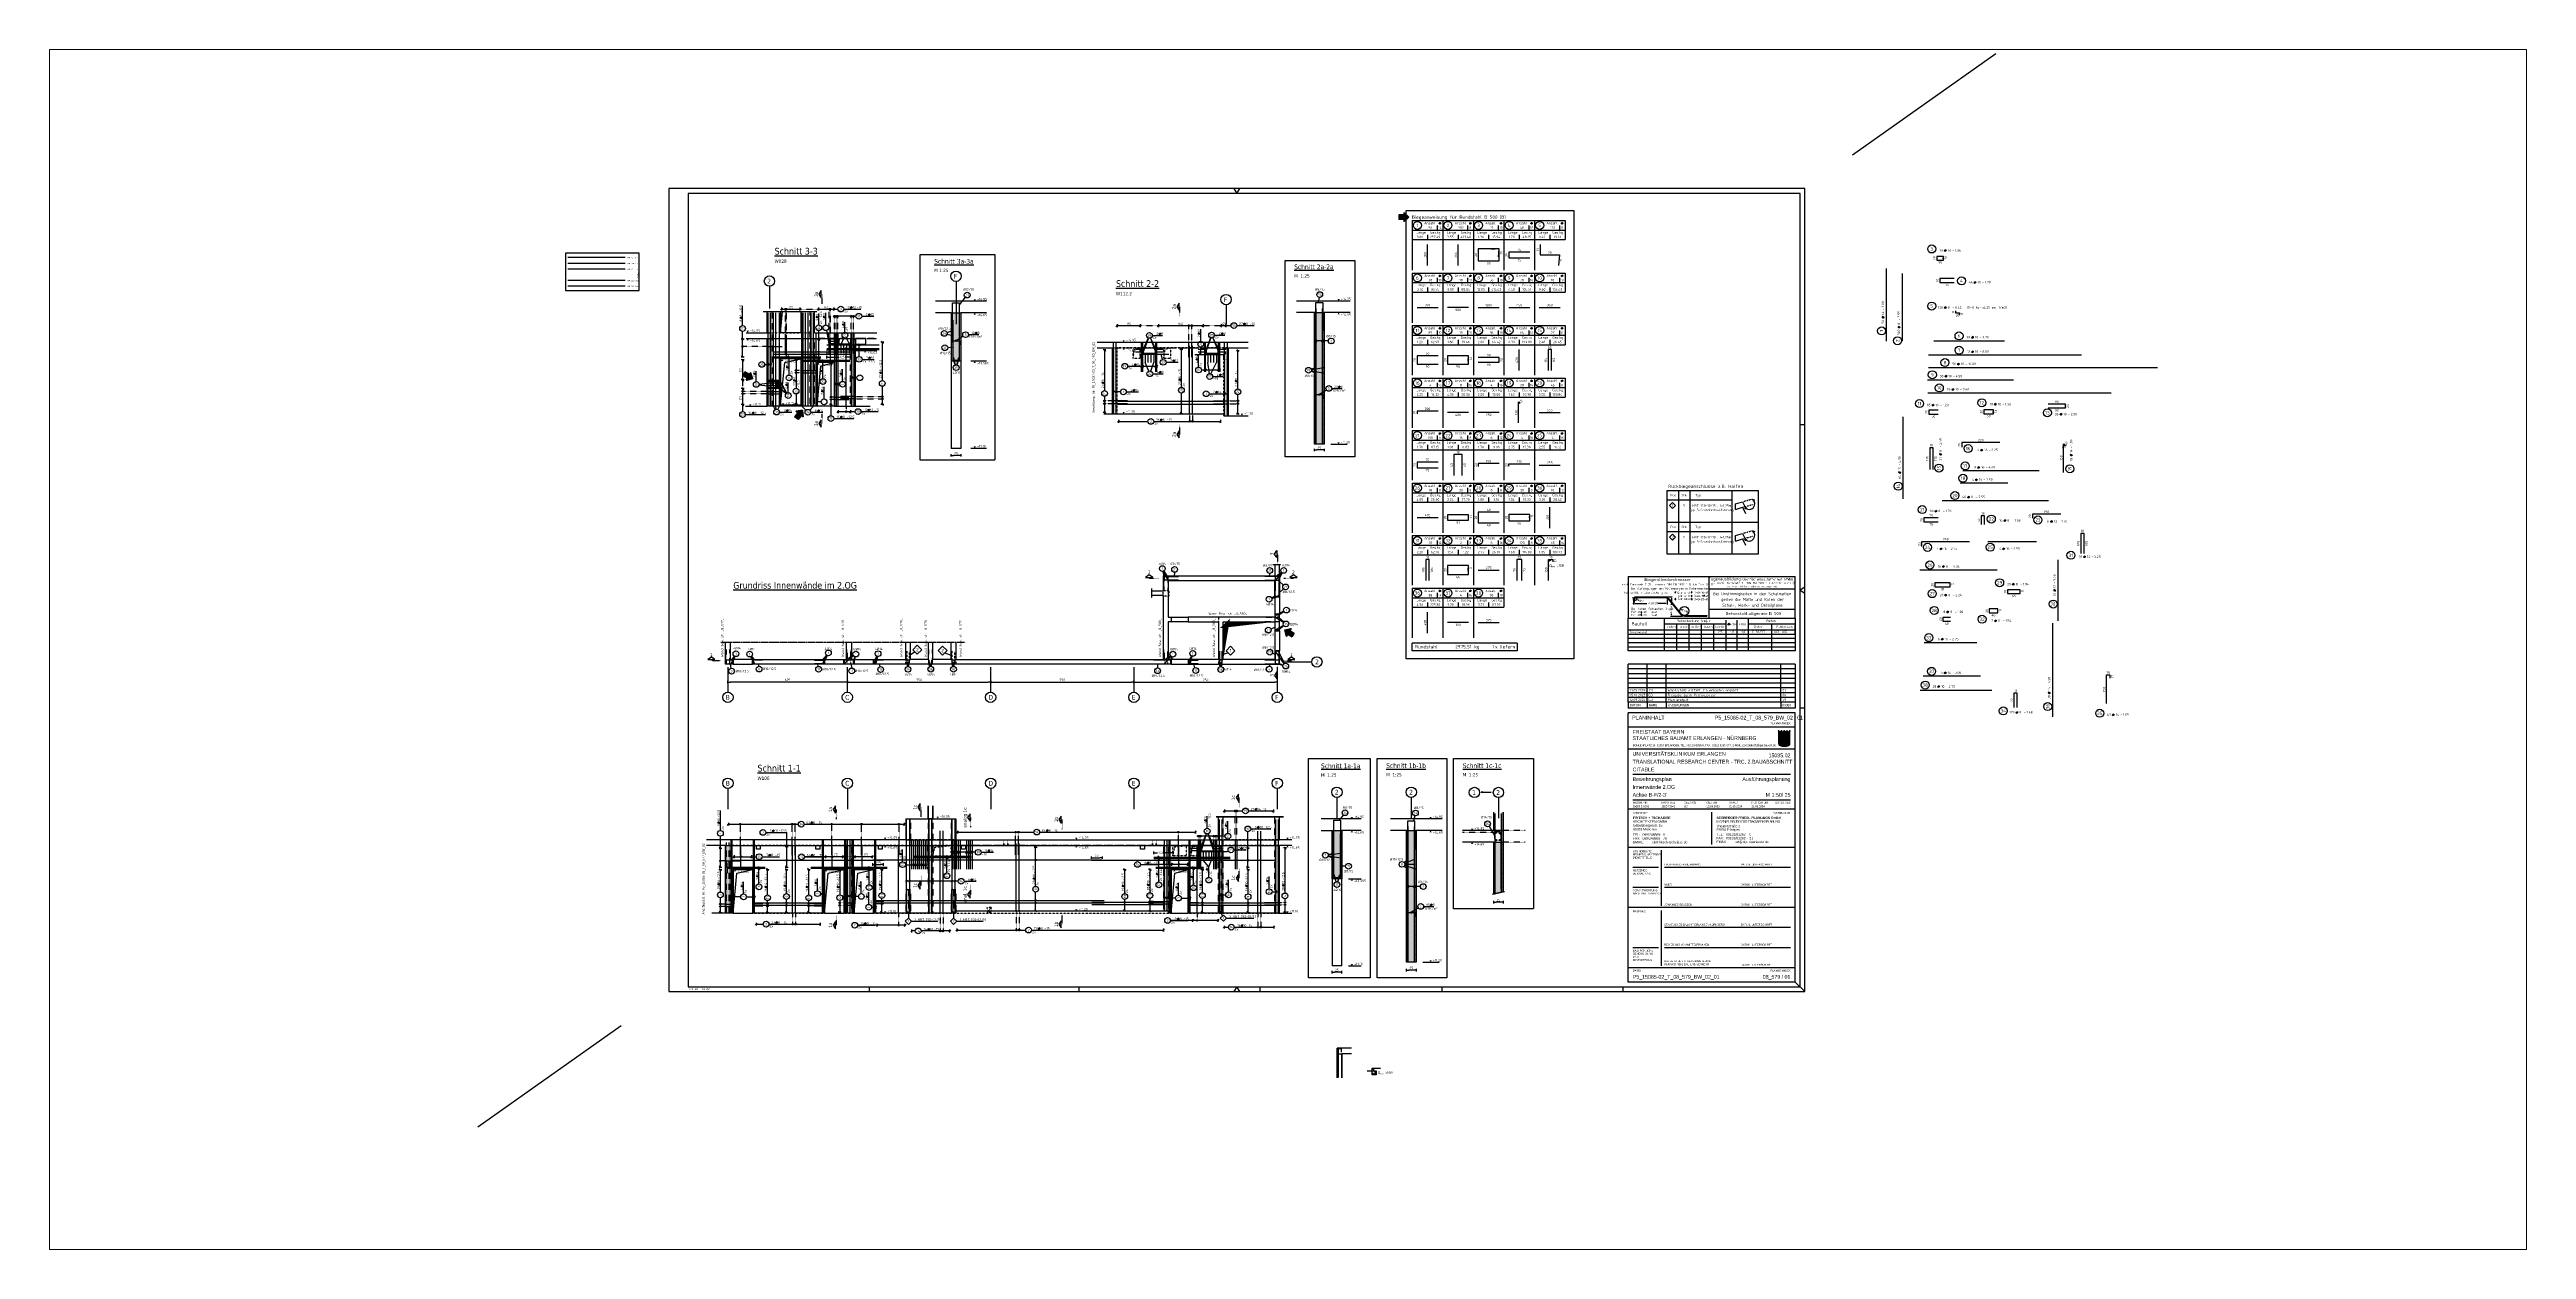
# Paper-space layout 'Layout1' of a CAD drawing. Extents: x -101 to 358, y -14 to 209.
# The model-space entities are those that its viewports show. They can reach past a viewport. Long polylines and large blocks are cut down to what shows.
import ezdxf
from ezdxf.enums import TextEntityAlignment as Align

# ---------------------------------------------------------------- set-up
doc = ezdxf.new("R2010")
doc.units = 0
doc.header["$LTSCALE"] = 0.5
for name, pattern in [('AUSGEZOGEN', [1000.01, 1000, 0.01]), ('DASHDOTSMALL', [1.05, 0.5, -0.25, 0.05, -0.25]), ('DASHED', [0.75, 0.5, -0.25]), ('DASHEDX2', [1.5, 1, -0.5]), ('DOT', [0.175, 0.05, -0.125]), ('GESTRICHELT', [0.75, 0.5, -0.25]), ('HIDDEN', [0.375, 0.25, -0.125]), ('HIDDEN2', [0.187, 0.125, -0.062]), ('HIDDEN4', [0.12, 0.02, -0.1]), ('PUNKT', [0.175, 0.05, -0.125]), ('STRICHLINIE', [0.75, 0.5, -0.25]), ('STRICHPUNKT2', [0.55, 0.25, -0.125, 0.05, -0.125]), ('VERDECKT', [0.375, 0.25, -0.125])]:
    doc.linetypes.add(name, pattern=pattern)
for name, color, linetype in [('40 A Plankopf Text F+T', 7, 'Continuous'), ('ACHSEN', 7, 'Continuous'), ('AFU', 7, 'Continuous'), ('BET-ANS', 7, 'Continuous'), ('BETON', 7, 'Continuous'), ('DETAIL', 7, 'Continuous'), ('DG', 7, 'Continuous'), ('DRUEBER', 7, 'Continuous'), ('grau_dunkel', 7, 'Continuous'), ('grau_hell', 7, 'Continuous'), ('grau_mittel', 7, 'Continuous'), ('HBT', 7, 'Continuous'), ('HILFE', 7, 'Continuous'), ('index', 7, 'Continuous'), ('koten', 7, 'Continuous'), ('MASSE', 7, 'Continuous'), ('OBJEKT', 7, 'Continuous'), ('RAHMEN', 7, 'Continuous'), ('RND', 7, 'Continuous'), ('RND-1', 7, 'Continuous'), ('RND_BILD', 7, 'Continuous'), ('SCHATTEN', 15, 'Continuous'), ('SCHNITTE', 7, 'Continuous'), ('SFP_Achsen', 7, 'Continuous'), ('STEMPEL', 7, 'Continuous'), ('TEXT', 7, 'Continuous'), ('VERDECKT', 7, 'Continuous'), ('WBZ', 7, 'Continuous'), ('WD', 7, 'Continuous')]:
    doc.layers.add(name, color=color, linetype=linetype)
doc.layers.add('NOPLOT', color=7, linetype='Continuous', plot=False)
doc.styles.add('ERSTELLTER_STIL_3', font='arial.ttf')
doc.styles.add('ERSTELLTER_STIL_4', font='arialbd.ttf')
doc.styles.add('helv', font='tahoma.ttf')
doc.styles.add('liste', font='isocp-e.shx')
doc.styles.add('plankopf_ArialN', font='ARIALN.TTF')
doc.styles.add('txt', font='isocp.shx')
doc.linetypes.add('ABBRUCH', pattern='A,0.15,-0.15,["x",Standard,S=0.07,R=0,X=-0.1,Y=-0.0238],-0.005', length=0.305)
doc.linetypes.add('AFU_50K', pattern='A,0.15,["/",Standard,S=0.2,R=0,X=-0.01,Y=-0.1],0.07,["/",Standard,S=0.2,R=0,X=-0.01,Y=-0.1],0.15', length=0.37)
doc.linetypes.add('AFU_50L', pattern='A,0.75,["/",Standard,S=0.2,R=0,X=-0.01,Y=-0.1],0.07,["/",Standard,S=0.2,R=0,X=-0.01,Y=-0.1],0.75', length=1.57)
doc.linetypes.add('AFU_50M', pattern='A,0.45,["/",Standard,S=0.2,R=0,X=-0.01,Y=-0.1],0.07,["/",Standard,S=0.2,R=0,X=-0.01,Y=-0.1],0.45', length=0.97)
doc.linetypes.add('AFU_50S', pattern='A,0,-0.15,["/",Standard,S=0.2,R=0,X=-0.01,Y=-0.1],0,-0.07,["/",Standard,S=0.2,R=0,X=-0.01,Y=-0.1],-0.15', length=0.37)
doc.linetypes.add('AFU_50SL', pattern='A,0,-0.75,["/",Standard,S=0.2,R=0,X=-0.01,Y=-0.1],0,-0.07,["/",Standard,S=0.2,R=0,X=-0.01,Y=-0.1],-0.75', length=1.57)
doc.dimstyles.new('DOT_I', dxfattribs={"dimscale": 0.5, "dimtxt": 0.25, "dimasz": 0.25, "dimexe": 0.1, "dimexo": 0.3, "dimgap": 0.1, "dimtad": 1, "dimdec": 3, "dimzin": 3, "dimtxsty": 'txt', "dimblk": 'DOT', "dimblk1": 'DOT', "dimblk2": 'DOT', "dimsah": 1, "dimcen": 0.1, "dimse1": 1, "dimse2": 1, "dimazin": 0, "dimtfac": 1, "dimtdec": 4, "dimtix": 1, "dimtmove": 2, "dimatfit": 3, "dimfxl": 0, "dimtvp": 1, "dimtolj": 1, "dimtzin": 0, "dimarcsym": 0})
pattern_1 = [(0, (-322.07857, -163.97815), (8e-17, 0.254), [])]

# ---------------------------------------------------------------- blocks, each defined once
blk = doc.blocks.new('SCHN-2')
at = {"layer": 'SCHNITTE', "color": 6, "linetype": 'Continuous'}
blk.add_lwpolyline([(0.38, 0.09), (0, 0.34), (-0.38, 0.09)], close=True, dxfattribs=at)
at = {"layer": 'SCHNITTE', "color": 1, "linetype": 'DASHDOTSMALL', "style": 'helv'}
blk.add_attdef('SCHN-2', text='', height=0.35, dxfattribs=at).set_placement((0, 0.45), align=Align.CENTER)
blk = doc.blocks.new('Bundeslandwappen')
at = {"lineweight": 9, "true_color": 0xffffff}
for points in [[(-5.8, 16.5), (-6, 16.5), (-6, 16.3), (-5.8, 16.3)], [(-5.1, 15.7), (-5.3, 15.7), (-5.3, 15.5), (-5.1, 15.5)], [(-3.5, 15.7), (-3.7, 15.7), (-3.7, 15.5), (-3.5, 15.5)], [(-2.8, 16.5), (-3, 16.5), (-3, 16.3), (-2.8, 16.3)], [(-2.2, 15.7), (-2.4, 15.7), (-2.4, 15.5), (-2.2, 15.5)], [(-0.6, 15.7), (-0.8, 15.7), (-0.8, 15.5), (-0.6, 15.5)], [(0.1, 16.5), (-0.1, 16.5), (-0.1, 16.3), (0.1, 16.3)], [(0.8, 15.7), (0.6, 15.7), (0.6, 15.5), (0.8, 15.5)], [(2.4, 15.7), (2.2, 15.7), (2.2, 15.5), (2.4, 15.5)], [(3, 16.5), (2.8, 16.5), (2.8, 16.3), (3, 16.3)], [(3.7, 15.7), (3.5, 15.7), (3.5, 15.5), (3.7, 15.5)], [(5.3, 15.7), (5.1, 15.7), (5.1, 15.5), (5.3, 15.5)], [(6, 16.5), (5.8, 16.5), (5.8, 16.3), (6, 16.3)]]:
    blk.add_hatch(color=7, dxfattribs=at).paths.add_polyline_path(points)
at = {"true_color": 0xffffff}
for points in [[(-5.3, 12.6), (-5.7, 12.6), (-5.7, 12.2), (-5.1, 12)], [(-3.6, 8.4), (-5.7, 9.2), (-5.7, 6.2), (-2.1, 4.9)], [(-5.7, 6.1), (-5.7, 3.7, 0.041392), (-5.7, 3.1), (-4.2, 2.6)], [(-1.4, 10.7), (-5.1, 12), (-3.6, 8.4), (0.1, 7.1)], [(-0.6, 1.3), (-4.2, 2.6), (-3.3, 0.4, 0.073774), (-2.3, 0.3), (-0.1, 0.3)], [(0.9, 12.6), (-2.2, 12.6), (-1.4, 10.7), (2.2, 9.4)], [(1.6, 3.6), (-2.1, 4.9), (-0.6, 1.3), (2.4, 0.3, 0.043654), (2.9, 0.4)], [(3.7, 5.8), (0.1, 7.1), (1.6, 3.6), (5.2, 2.3)], [(4, 12.6), (1.7, 12.6), (4.4, 11.6)], [(5.7, 8.1), (2.2, 9.4), (3.7, 5.8), (5.7, 5.1)], [(5.7, 11.2), (4.4, 11.6), (5.7, 8.5)]]:
    blk.add_hatch(color=7, dxfattribs=at).paths.add_polyline_path(points)
at = {"lineweight": 9}
h = blk.add_hatch(dxfattribs=at)
h.set_pattern_fill('ANSI31', color=256, scale=0.08, angle=315, style=0)
h.set_pattern_definition(pattern_1)
h.paths.add_polyline_path([(-5.1, 12), (-5.7, 12.2), (-5.7, 9.2), (-3.6, 8.4)])
h = blk.add_hatch(dxfattribs=at)
h.set_pattern_fill('ANSI31', color=256, scale=0.08, angle=315, style=0)
h.set_pattern_definition(pattern_1)
h.paths.add_polyline_path([(-2.1, 4.9), (-5.7, 6.2), (-5.7, 6.1), (-4.2, 2.6), (-0.6, 1.3)])
h = blk.add_hatch(dxfattribs=at)
h.set_pattern_fill('ANSI31', color=256, scale=0.08, angle=315, style=0)
h.set_pattern_definition(pattern_1)
h.paths.add_polyline_path([(-4.2, 2.6), (-5.7, 3.1, 0.285055), (-3.3, 0.4)])
h = blk.add_hatch(dxfattribs=at)
h.set_pattern_fill('ANSI31', color=256, scale=0.08, angle=315, style=0)
h.set_pattern_definition(pattern_1)
h.paths.add_polyline_path([(-2.2, 12.6), (-5.3, 12.6), (-5.1, 12), (-1.4, 10.7)])
h = blk.add_hatch(dxfattribs=at)
h.set_pattern_fill('ANSI31', color=256, scale=0.08, angle=315, style=0)
h.set_pattern_definition(pattern_1)
h.paths.add_polyline_path([(0.1, 7.1), (-3.6, 8.4), (-2.1, 4.9), (1.6, 3.6)])
h = blk.add_hatch(dxfattribs=at)
h.set_pattern_fill('ANSI31', color=256, scale=0.08, angle=315, style=0)
h.set_pattern_definition(pattern_1)
h.paths.add_polyline_path([(2.2, 9.4), (-1.4, 10.7), (0.1, 7.1), (3.7, 5.8)])
h = blk.add_hatch(dxfattribs=at)
h.set_pattern_fill('ANSI31', color=256, scale=0.08, angle=315, style=0)
h.set_pattern_definition(pattern_1)
h.paths.add_polyline_path([(-0.6, 1.3), (-0.1, 0.3), (2.3, 0.3, 0.004354), (2.4, 0.3)])
h = blk.add_hatch(dxfattribs=at)
h.set_pattern_fill('ANSI31', color=256, scale=0.08, angle=315, style=0)
h.set_pattern_definition(pattern_1)
h.paths.add_polyline_path([(4.4, 11.6), (1.7, 12.6), (0.9, 12.6), (2.2, 9.4), (5.7, 8.1), (5.7, 8.5)])
h = blk.add_hatch(dxfattribs=at)
h.set_pattern_fill('ANSI31', color=256, scale=0.08, angle=315, style=0)
h.set_pattern_definition(pattern_1)
h.paths.add_polyline_path([(5.3, 2.1), (5.2, 2.3), (1.6, 3.6), (2.9, 0.4, 0.22704)])
h = blk.add_hatch(dxfattribs=at)
h.set_pattern_fill('ANSI31', color=256, scale=0.08, angle=315, style=0)
h.set_pattern_definition(pattern_1)
h.paths.add_polyline_path([(5.7, 5.1), (3.7, 5.8), (5.2, 2.3), (5.4, 2.2, 0.111178), (5.7, 3.7)])
h = blk.add_hatch(dxfattribs=at)
h.set_pattern_fill('ANSI31', color=256, scale=0.08, angle=315, style=0)
h.set_pattern_definition(pattern_1)
h.paths.add_polyline_path([(5.7, 12.6), (4, 12.6), (4.4, 11.6), (5.7, 11.2)])
for p, q in [((-6, 16.1), (-6, 3.7)), ((-6, 13.3), (6, 13.3)), ((-6, 12.9), (6, 12.9)), ((-5.7, 12.6), (-5.7, 3.7)), ((-5.7, 12.6), (5.7, 12.6)), ((-5.7, 12.2), (5.7, 8.1)), ((-5.7, 9.2), (5.7, 5.1)), ((-5.7, 6.2), (5.4, 2.2)), ((-5.7, 6.1), (-3.3, 0.4)), ((-5.7, 3.1), (2.4, 0.3)), ((-5.6, 16.6), (-5.6, 16.7)), ((-5.6, 15), (-5.6, 15.2)), ((-5.3, 15.2), (-5.3, 15)), ((-4.7, 14.5), (-5.3, 14.5)), ((-5.3, 12.6), (-0.1, 0.3)), ((-4.1, 14.5), (-3.5, 14.5)), ((-3.5, 15.2), (-3.5, 15)), ((-3.4, 13.9), (-2.9, 14.2)), ((-2.9, 13.6), (-3.4, 13.9)), ((-3.2, 16.6), (-3.2, 16.7)), ((-3.2, 15), (-3.2, 15.2)), ((-2.9, 15.6), (-2.9, 14.5)), ((-2.9, 14.2), (-2.5, 13.9)), ((-2.5, 13.9), (-2.9, 13.6)), ((-2.7, 16.6), (-2.7, 16.7)), ((-2.7, 15), (-2.7, 15.2)), ((-2.4, 15.2), (-2.4, 15)), ((-1.7, 14.5), (-2.3, 14.5)), ((-2.3, 0.3), (2.3, 0.3)), ((-2.3, 0), (2.3, 0)), ((-2.2, 12.6), (2.9, 0.4)), ((-1.2, 14.5), (-0.6, 14.5)), ((-0.5, 15.2), (-0.5, 15)), ((0, 14.2), (-0.4, 13.9)), ((-0.4, 13.9), (0, 13.6)), ((-0.3, 16.6), (-0.2, 16.7)), ((-0.2, 15), (-0.2, 15.2)), ((0, 15.6), (0, 14.5)), ((0.4, 13.9), (0, 14.2)), ((0, 13.6), (0.4, 13.9)), ((0.3, 16.6), (0.2, 16.7)), ((0.2, 15), (0.2, 15.2)), ((0.5, 15.2), (0.5, 15)), ((1.2, 14.5), (0.6, 14.5)), ((0.9, 12.6), (5.3, 2.1)), ((1.7, 14.5), (2.3, 14.5)), ((1.7, 12.6), (5.7, 11.2)), ((2.4, 15.2), (2.4, 15)), ((2.9, 14.2), (2.5, 13.9)), ((2.5, 13.9), (2.9, 13.6)), ((2.7, 16.6), (2.7, 16.7)), ((2.7, 15), (2.7, 15.2)), ((2.9, 15.6), (2.9, 14.5)), ((3.4, 13.9), (2.9, 14.2)), ((2.9, 13.6), (3.4, 13.9)), ((3.2, 16.6), (3.2, 16.7)), ((3.2, 15), (3.2, 15.2)), ((3.5, 15.2), (3.5, 15)), ((4.1, 14.5), (3.5, 14.5)), ((4, 12.6), (5.7, 8.5)), ((4.7, 14.5), (5.3, 14.5)), ((5.3, 15.2), (5.3, 15)), ((5.6, 16.6), (5.6, 16.7)), ((5.6, 15), (5.6, 15.2)), ((5.7, 3.7), (5.7, 12.6)), ((6, 3.7), (6, 16.1))]:
    blk.add_line(p, q, dxfattribs=at)
for points in [[(-5.8, 16.3), (-6, 16.3), (-6, 16.5), (-5.8, 16.5)], [(-5.1, 15.5), (-5.3, 15.5), (-5.3, 15.7), (-5.1, 15.7)], [(-4.1, 13.7), (-4.8, 13.7), (-4.8, 14.1), (-4.1, 14.1)], [(-3.7, 15.5), (-3.5, 15.5), (-3.5, 15.7), (-3.7, 15.7)], [(-2.8, 16.3), (-3, 16.3), (-3, 16.5), (-2.8, 16.5)], [(-2.2, 15.5), (-2.4, 15.5), (-2.4, 15.7), (-2.2, 15.7)], [(-1.8, 13.7), (-1, 13.7), (-1, 14.1), (-1.8, 14.1)], [(-0.8, 15.5), (-0.6, 15.5), (-0.6, 15.7), (-0.8, 15.7)], [(0.1, 16.3), (-0.1, 16.3), (-0.1, 16.5), (0.1, 16.5)], [(0.8, 15.5), (0.6, 15.5), (0.6, 15.7), (0.8, 15.7)], [(1.8, 13.7), (1, 13.7), (1, 14.1), (1.8, 14.1)], [(2.2, 15.5), (2.4, 15.5), (2.4, 15.7), (2.2, 15.7)], [(3, 16.3), (2.8, 16.3), (2.8, 16.5), (3, 16.5)], [(3.7, 15.5), (3.5, 15.5), (3.5, 15.7), (3.7, 15.7)], [(4.1, 13.7), (4.8, 13.7), (4.8, 14.1), (4.1, 14.1)], [(5.1, 15.5), (5.3, 15.5), (5.3, 15.7), (5.1, 15.7)], [(5.8, 16.3), (6, 16.3), (6, 16.5), (5.8, 16.5)]]:
    blk.add_lwpolyline(points, close=True, dxfattribs=at)
for centre in [(-5.3, 13.9), (-3.7, 13.9), (-2.2, 13.9), (-0.7, 13.9), (0.7, 13.9), (2.2, 13.9), (3.7, 13.9), (5.3, 13.9)]:
    blk.add_circle(centre, 0.123, dxfattribs=at)
for centre, radius, start, end in [((-5.9, 16.5), 0.362, 44.6681, 253.1183), ((-2.3, 3.7), 3.7, 180, 270), ((-2.3, 3.7), 3.4, 180, 270), ((-5.7, 16.7), 0.05, 6.6615, 44.6681), ((-5.6, 16.6), 0.05, 186.6615, 265.6209), ((-5.6, 16.3), 0.281, 346.0232, 85.6209), ((-5.4, 16), 0.179, 74.7883, 15.1356), ((-5.5, 15.2), 0.157, 3.2756, 179.5521), ((-5.2, 15), 0.453, 182.8328, 261.3043), ((-5.4, 16.2), 0.05, 254.7883, 346.0232), ((-5.2, 16), 0.05, 93.0633, 195.1356), ((-5.3, 15.2), 0.191, 249.6358, 3.0857), ((-5.2, 15.9), 0.224, 350.9542, 93.0633), ((-5, 15.2), 0.05, 82.9467, 183.0857), ((-5, 15.5), 0.249, 262.9467, 77.8855), ((-4.9, 15.8), 0.05, 170.9542, 257.8855), ((-4.6, 14.9), 0.224, 71.4, 0), ((-4.7, 14.9), 0.312, 275.9649, 353.9773), ((-4.4, 15.2), 0.208, 317.0775, 222.9225), ((-4.2, 14.9), 0.224, 180, 108.6), ((-4.1, 14.9), 0.312, 186.0227, 264.0351), ((-3.8, 15.5), 0.249, 102.1145, 277.0533), ((-3.9, 15.8), 0.05, 282.1145, 9.0458), ((-3.6, 15.9), 0.224, 86.9367, 189.0458), ((-3.8, 15.2), 0.05, 356.9143, 97.0533), ((-3.5, 15.2), 0.191, 176.9143, 290.3642), ((-3.4, 16), 0.179, 164.8644, 105.2117), ((-3.6, 16), 0.05, 344.8644, 86.9367), ((-3.2, 16.3), 0.281, 94.3791, 193.9768), ((-3.4, 16.2), 0.05, 193.9768, 285.2117), ((-3.3, 15.2), 0.157, 0.4479, 176.7244), ((-3.6, 15), 0.453, 278.6957, 357.1672), ((-2.9, 16.6), 0.264, 24.0166, 155.3409), ((-3.1, 16.7), 0.05, 155.2288, 173.3385), ((-3.2, 16.6), 0.05, 274.3791, 353.3385), ((-2.7, 16.7), 0.05, 6.6615, 24.0166), ((-2.6, 16.6), 0.05, 186.6615, 265.6209), ((-2.5, 16), 0.179, 74.7883, 15.1356), ((-2.6, 15.2), 0.157, 3.2756, 179.5521), ((-2.3, 15), 0.453, 182.8328, 261.3043), ((-2.7, 16.3), 0.281, 346.0232, 85.6209), ((-2.4, 16.2), 0.05, 254.7883, 346.0232), ((-2.3, 15.2), 0.191, 249.6358, 3.0857), ((-2.3, 15.9), 0.224, 350.9542, 93.0633), ((-2.3, 16), 0.05, 93.0633, 195.1356), ((-2.1, 15.5), 0.249, 262.9467, 77.8855), ((-2.1, 15.2), 0.05, 82.9467, 183.0857), ((-2, 15.8), 0.05, 170.9542, 257.8855), ((-1.7, 14.9), 0.224, 71.4, 0), ((-1.5, 15.2), 0.208, 317.0775, 222.9225), ((-1.8, 14.9), 0.312, 275.9649, 353.9773), ((-1.2, 14.9), 0.224, 180, 108.6), ((-1.2, 14.9), 0.312, 186.0227, 264.0351), ((-0.9, 15.5), 0.249, 102.1145, 277.0533), ((-0.7, 15.9), 0.224, 86.9367, 189.0458), ((-0.9, 15.8), 0.05, 282.1145, 9.0458), ((-0.8, 15.2), 0.05, 356.9143, 97.0533), ((-0.6, 15.2), 0.191, 176.9143, 290.3642), ((-0.7, 16), 0.05, 344.8644, 86.9367), ((-0.3, 16.3), 0.281, 94.3791, 193.9768), ((-0.4, 16), 0.179, 164.8644, 105.2117), ((-0.5, 16.2), 0.05, 193.9768, 285.2117), ((-0.7, 15), 0.453, 278.6957, 357.1672), ((-0.4, 15.2), 0.157, 0.4479, 176.7244), ((-0.3, 16.6), 0.05, 274.3791, 353.3385), ((0, 16.6), 0.264, 24.0166, 155.3409), ((-0.2, 16.7), 0.05, 155.2288, 173.3385), ((0.2, 16.7), 0.05, 6.6615, 24.0166), ((0.4, 15.2), 0.157, 3.2756, 179.5521), ((0.7, 15), 0.453, 182.8328, 261.3043), ((0.3, 16.6), 0.05, 186.6615, 265.6209), ((0.3, 16.3), 0.281, 346.0232, 85.6209), ((0.4, 16), 0.179, 74.7883, 15.1356), ((0.5, 16.2), 0.05, 254.7883, 346.0232), ((0.6, 15.2), 0.191, 249.6358, 3.0857), ((0.7, 16), 0.05, 93.0633, 195.1356), ((0.7, 15.9), 0.224, 350.9542, 93.0633), ((0.8, 15.2), 0.05, 82.9467, 183.0857), ((0.9, 15.5), 0.249, 262.9467, 77.8855), ((0.9, 15.8), 0.05, 170.9542, 257.8855), ((1.2, 14.9), 0.224, 71.4, 0), ((1.2, 14.9), 0.312, 275.9649, 353.9773), ((1.5, 15.2), 0.208, 317.0775, 222.9225), ((1.7, 14.9), 0.224, 180, 108.6), ((1.8, 14.9), 0.312, 186.0227, 264.0351), ((2.1, 15.5), 0.249, 102.1145, 277.0533), ((2.3, 15.9), 0.224, 86.9367, 189.0458), ((2, 15.8), 0.05, 282.1145, 9.0458), ((2.1, 15.2), 0.05, 356.9143, 97.0533), ((2.3, 15.2), 0.191, 176.9143, 290.3642), ((2.5, 16), 0.179, 164.8644, 105.2117), ((2.3, 16), 0.05, 344.8644, 86.9367), ((2.3, 15), 0.453, 278.6957, 357.1672), ((2.3, 3.7), 3.7, 270, 0), ((2.3, 3.7), 3.4, 270, 0), ((2.7, 16.3), 0.281, 94.3791, 193.9768), ((2.4, 16.2), 0.05, 193.9768, 285.2117), ((2.6, 15.2), 0.157, 0.4479, 176.7244), ((2.6, 16.6), 0.05, 274.3791, 353.3385), ((2.9, 16.6), 0.264, 24.0166, 155.3409), ((2.7, 16.7), 0.05, 155.2288, 173.3385), ((3.1, 16.7), 0.05, 6.6615, 24.0166), ((3.2, 16.6), 0.05, 186.6615, 265.6209), ((3.2, 16.3), 0.281, 346.0232, 85.6209), ((3.4, 16), 0.179, 74.7883, 15.1356), ((3.3, 15.2), 0.157, 3.2756, 179.5521), ((3.6, 15), 0.453, 182.8328, 261.3043), ((3.4, 16.2), 0.05, 254.7883, 346.0232), ((3.6, 16), 0.05, 93.0633, 195.1356), ((3.5, 15.2), 0.191, 249.6358, 3.0857), ((3.6, 15.9), 0.224, 350.9542, 93.0633), ((3.8, 15.2), 0.05, 82.9467, 183.0857), ((3.8, 15.5), 0.249, 262.9467, 77.8855), ((3.9, 15.8), 0.05, 170.9542, 257.8855), ((4.2, 14.9), 0.224, 71.4, 0), ((4.1, 14.9), 0.312, 275.9649, 353.9773), ((4.4, 15.2), 0.208, 317.0775, 222.9225), ((4.6, 14.9), 0.224, 180, 108.6), ((4.7, 14.9), 0.312, 186.0227, 264.0351), ((5, 15.5), 0.249, 102.1145, 277.0533), ((4.9, 15.8), 0.05, 282.1145, 9.0458), ((5.2, 15.9), 0.224, 86.9367, 189.0458), ((5, 15.2), 0.05, 356.9143, 97.0533), ((5.3, 15.2), 0.191, 176.9143, 290.3642), ((5.4, 16), 0.179, 164.8644, 105.2117), ((5.2, 16), 0.05, 344.8644, 86.9367), ((5.6, 16.3), 0.281, 94.3791, 193.9768), ((5.4, 16.2), 0.05, 193.9768, 285.2117), ((5.5, 15.2), 0.157, 0.4479, 176.7244), ((5.2, 15), 0.453, 278.6957, 357.1672), ((5.9, 16.5), 0.362, 286.8817, 135.3319), ((5.7, 16.7), 0.05, 135.3319, 173.3385), ((5.6, 16.6), 0.05, 274.3791, 353.3385)]:
    blk.add_arc(centre, radius, start, end, dxfattribs=at)
blk = doc.blocks.new('Plankopf_PU')
for p, q in [((-18.5, 25.4), (-18.5, 27.7)), ((-1, 27.7), (-18.5, 27.7)), ((-1, 27.7), (-18.5, 27.7)), ((-1, 25.4), (-1, 27.7)), ((-1, 25.4), (-18.5, 25.4)), ((-1, 25.4), (-18.5, 25.4)), ((-18.5, 19.1), (-18.5, 25.4)), ((-1, 19.1), (-1, 25.4)), ((-1.5, 22.75), (-18, 22.75)), ((-18.5, 15.1), (-18.5, 19.1)), ((-1, 19.1), (-18.5, 19.1)), ((-18, 20.1), (-1.5, 20.1)), ((-9.75, 18.8), (-9.75, 15.4)), ((-1, 15.1), (-1, 19.1)), ((-1, 15.1), (-18.5, 15.1)), ((-1, 15.1), (-18.5, 15.1)), ((-18.5, 8.8), (-18.5, 15.1)), ((-15.3, 13), (-18, 13)), ((-15, 9), (-15, 14.8)), ((-1.5, 13), (-14.7, 13)), ((-1, 8.8), (-1, 15.1)), ((-15.3, 10.9), (-18, 10.9)), ((-1.5, 10.9), (-14.7, 10.9)), ((-18.5, 2.5), (-18.5, 8.8)), ((-1, 8.8), (-18.5, 8.8)), ((-15, 2.7), (-15, 8.5)), ((-1, 2.5), (-1, 8.8)), ((-1.5, 6.7), (-14.7, 6.7)), ((-15.3, 4.6), (-18, 4.6)), ((-1.5, 4.6), (-14.7, 4.6)), ((-1, 2.5), (-18.5, 2.5)), ((-18.5, 1), (-18.5, 2.5)), ((-1, 2.5), (-18.5, 2.5)), ((-1, 1), (-18.5, 1)), ((-1, 1), (-1, 2.5))]:
    blk.add_line(p, q)
at = {"xscale": 0.1, "yscale": 0.1, "zscale": 0.1}
blk.add_blockref('Bundeslandwappen', (-2.15, 25.67), dxfattribs=at)
at = {"linetype": 'AUSGEZOGEN', "lineweight": 35, "style": 'plankopf_ArialN'}
blk.add_text('STAATLICHES BAUAMT ERLANGEN - NÜRNBERG', height=0.4, dxfattribs=at).set_placement((-18.03, 26.55), align=Align.MIDDLE_LEFT)
for s, height, p in [('FREISTAAT BAYERN', 0.4, (-18.03, 27.4)), ('PRÜFUNG', 0.2, (-18.01, 8.5))]:
    blk.add_text(s, height=height, dxfattribs=at).set_placement(p, align=Align.TOP_LEFT)
at = {"style": 'plankopf_ArialN'}
for s, p in [('BOHLENPLATZ 18, 91054 ERLANGEN, TEL.: 09131 6259-0, FAX: 09131 6259-377, E-MAIL: poststelle@stbaer.bayern.de', (-18.01, 25.7)), ('MASSN.-NR', (-18.01, 19.7)), ('KAP./TITEL', (-15.01, 19.7)), ('GEZ.VON', (-12.64, 19.7)), ('GEZ. AM', (-10.29, 19.7)), ('STAND', (-7.93, 19.7)), ('PLOTDATUM', (-5.57, 19.7)), ('FAU ERLANGEN-NÜRNBERG', (-14.71, 13.21)), ('DATUM, UNTERSCHRIFT', (-6.69, 13.21)), ('UKER', (-14.71, 11.11)), ('DATUM, UNTERSCHRIFT', (-6.68, 11.11)), ('JOHANNES GRASECK', (-14.7, 9.01)), ('DATUM, UNTERSCHRIFT', (-6.68, 9.01)), ('STAATLICHES BAUAMT ERLANGEN-NÜRNBERG', (-14.71, 6.91)), ('DATUM, UNTERSCHRIFT', (-6.69, 6.91)), ('REGIERUNG VON MITTELFRANKEN', (-14.71, 4.81)), ('DATUM, UNTERSCHRIFT', (-6.68, 4.81)), ('DATUM, UNTERSCHRIFT', (-6.68, 2.71)), ('DATEI', (-18, 2.1))]:
    blk.add_text(s, height=0.2, dxfattribs=at).set_placement(p)
at = {"linetype": 'AUSGEZOGEN', "lineweight": 35, "style": 'plankopf_ArialN'}
blk.add_text('ARCHITEKT', height=0.2, dxfattribs=at).set_placement((-17.99, 18.61))
blk.add_text('FACHPLANER', height=0.2, dxfattribs=at).set_placement((-1.52, 18.61), align=Align.RIGHT)
at = {"style": 'plankopf_ArialN'}
for s, p in [('SONSTIGES', (-1.49, 19.7)), ('PLANNR./INDEX', (-1.5, 2.1))]:
    blk.add_text(s, height=0.2, dxfattribs=at).set_placement(p, align=Align.RIGHT)
at = {"insert": (-5.57, 19.3), "char_height": 0.2, "attachment_point": 7, "style": 'plankopf_ArialN'}
blk.add_mtext('21.05.2024', dxfattribs=at)
at = {"char_height": 0.2, "attachment_point": 1, "style": 'plankopf_ArialN'}
for s, insert, width in [('GRUNDBESITZ\\PBEWIRTSCHAFTENDE DIENSTSTELLE', (-18, 14.8), 2.5), ('NUTZENDE^JVERWALTUNG', (-18, 12.8), 2.6984), ('VERANTWORTUNG  NACH ART. 73 BAYBO', (-17.99, 10.71), 2.6877), ('BAUFACHLICHE GENEHMIGUNG UND FESTSETZUNG', (-18, 4.4), 2.2311), ('BAYERISCHES STAATSMINISTERIUM ^JFÜR WOHNEN, BAU UND VERKEHR', (-14.69, 3.29), 9.2941)]:
    blk.add_mtext(s, dxfattribs=dict(at, insert=insert, width=width))
at = {"style": 'plankopf_ArialN'}
for tag, p in [('PROJEKTBEZEICHNUNGZ1', (-18.03, 24.58)), ('PROJEKTBEZEICHNUNGZ2', (-18.03, 23.76)), ('PROJEKTBEZEICHNUNGZ3', (-18.03, 22.94))]:
    blk.add_attdef(tag, text='', height=0.4, dxfattribs=at).set_placement(p, align=Align.BOTTOM_LEFT)
for tag, p in [('GEB.-NR', (-1.5, 24.95)), ('0.000X', (-1.51, 1.75))]:
    blk.add_attdef(tag, text='', height=0.4, dxfattribs=at).set_placement(p, align=Align.TOP_RIGHT)
for tag, p, height in [('PLANINHALTZ1', (-18.03, 22.06), 0.4), ('PLANINHALTZ2', (-18.03, 21.23), 0.4), ('PLANINHALTZ3', (-18.03, 20.41), 0.4), ('MASSN.-NR', (-18.01, 19.3), 0.2), ('KAPITEL/TITEL', (-15.01, 19.3), 0.2), ('GEZ_VON', (-12.64, 19.3), 0.2), ('GEZ_AM', (-10.29, 19.3), 0.2), ('STAND', (-7.93, 19.3), 0.2)]:
    blk.add_attdef(tag, p, '', height=height, dxfattribs=at)
for tag, height, p in [('PROJEKTKATEGORIE', 0.4, (-1.5, 21.23)), ('PLANUNGSPHASE', 0.4, (-1.5, 22.06)), ('MAßSTAB', 0.4, (-1.5, 20.41)), ('SONSTIGES', 0.2, (-1.5, 19.3))]:
    blk.add_attdef(tag, text='', height=height, dxfattribs=at).set_placement(p, align=Align.RIGHT)
at = {"layer": '40 A Plankopf Text F+T', "color": 7, "linetype": 'Continuous', "lineweight": 13, "char_height": 0.25, "attachment_point": 7}
for s, insert, style in [('\\A1;FRITSCH + TSCHAIDSE ', (-17.99, 18.08), 'ERSTELLTER_STIL_4'), ('\\A1;SEEBERGER FRIEDL PLANUNGS GmbH', (-9.24, 18.08), 'ERSTELLTER_STIL_4'), ('\\A1;ARCHITEKTEN GMBH', (-17.99, 17.68), 'ERSTELLTER_STIL_3'), ('\\A1;Gabelsbergerstr. 15', (-17.99, 17.21), 'ERSTELLTER_STIL_3'), ('\\A1;80333 München', (-17.99, 16.88), 'ERSTELLTER_STIL_3'), ('\\A1;Theaterstraße 2', (-9.24, 17.21), 'ERSTELLTER_STIL_3'), ('\\A1;91054 Erlangen', (-9.24, 16.77), 'ERSTELLTER_STIL_3'), ('\\A1;{\\T0.8;INGENIEURBÜRO FÜR TRAGWERKSPLANUNG}', (-9.24, 17.68), 'ERSTELLTER_STIL_3')]:
    blk.add_mtext(s, dxfattribs=dict(at, insert=insert, style=style))
at = {"layer": '40 A Plankopf Text F+T', "color": 7, "linetype": 'Continuous', "lineweight": 13, "char_height": 0.25, "attachment_point": 7, "line_spacing_factor": 0.945293, "style": 'ERSTELLTER_STIL_3'}
for s, insert in [('\\A1;TEL: ^I089/248889-  0\\PFAX: ^I089/248889-  70\\PEMAIL: ^Icit@fritsch-tschaidse.de', (-17.99, 15.48)), ('\\A1;TEL: ^I09131/81282 -  0\\PFAX: ^I09131/81282 -  21\\PEMAIL: ^Ierl@sfp-ingenieure.de', (-9.24, 15.48))]:
    blk.add_mtext(s, dxfattribs=dict(at, insert=insert))
blk = doc.blocks.new('Plankopf-ER')
at = {"layer": 'RAHMEN', "color": 7, "linetype": 'Continuous'}
for p, q in [((-0.5, 4.6), (-18, 4.6)), ((-18, 4.1), (-18, 4.6)), ((-0.5, 4.1), (-18, 4.1)), ((-18, 3.6), (-18, 4.1)), ((-0.5, 3.6), (-18, 3.6)), ((-18, 3.1), (-18, 3.6)), ((-0.5, 3.1), (-18, 3.1)), ((-18, 2.6), (-18, 3.1)), ((-0.5, 2.6), (-18, 2.6)), ((-18, 2.1), (-18, 2.6)), ((-16, 4.1), (-16, 4.6)), ((-16, 3.6), (-16, 4.1)), ((-16, 3.1), (-16, 3.6)), ((-16, 2.6), (-16, 3.1)), ((-16, 2.1), (-16, 2.6)), ((-14, 4.1), (-14, 4.6)), ((-14, 3.6), (-14, 4.1)), ((-14, 3.1), (-14, 3.6)), ((-14, 2.6), (-14, 3.1)), ((-14, 2.1), (-14, 2.6)), ((-2, 4.1), (-2, 4.6)), ((-2, 3.6), (-2, 4.1)), ((-2, 3.1), (-2, 3.6)), ((-2, 2.6), (-2, 3.1)), ((-2, 2.1), (-2, 2.6)), ((-0.5, 4.6), (-0.5, 4.1)), ((-0.5, 4.1), (-0.5, 3.6)), ((-0.5, 3.6), (-0.5, 3.1)), ((-0.5, 3.1), (-0.5, 2.6)), ((-0.5, 2.6), (-0.5, 2.1)), ((-0.5, 2.1), (-18, 2.1)), ((-18, 1.6), (-18, 2.1)), ((-0.5, 1.6), (-18, 1.6)), ((-18, 1.1), (-18, 1.6)), ((-0.5, 1.1), (-18, 1.1)), ((-18, 0.6), (-18, 1.1)), ((-0.5, 0.6), (-18, 0.6)), ((-18, 0.6), (-18, 0)), ((-0.5, 0), (-18, 0)), ((-16, 1.6), (-16, 2.1)), ((-16, 1.1), (-16, 1.6)), ((-16, 0.6), (-16, 1.1)), ((-16, 0.6), (-16, 0)), ((-14, 1.6), (-14, 2.1)), ((-14, 1.1), (-14, 1.6)), ((-14, 0.6), (-14, 1.1)), ((-14, 0.6), (-14, 0)), ((-2, 1.6), (-2, 2.1)), ((-2, 1.1), (-2, 1.6)), ((-2, 0.6), (-2, 1.1)), ((-2, 0.6), (-2, 0)), ((-0.5, 2.1), (-0.5, 1.6)), ((-0.5, 1.6), (-0.5, 1.1)), ((-0.5, 1.1), (-0.5, 0.6)), ((-0.5, 0.6), (-0.5, 0))]:
    blk.add_line(p, q, dxfattribs=at)
at = {"layer": 'RAHMEN', "color": 7, "linetype": 'Continuous', "style": 'txt'}
for tag, p in [('INDEX-D8', (-17.84, 4.24)), ('INDEX-D7', (-17.84, 3.74)), ('INDEX-D6', (-17.84, 3.24)), ('INDEX-D5', (-17.84, 2.74)), ('INDEX-N8', (-15.88, 4.24)), ('INDEX-N7', (-15.88, 3.74)), ('INDEX-N6', (-15.88, 3.24)), ('INDEX-N5', (-15.88, 2.74)), ('INDEX-X8', (-13.86, 4.24)), ('INDEX-X7', (-13.86, 3.74)), ('INDEX-X6', (-13.86, 3.24)), ('INDEX-X5', (-13.86, 2.74)), ('INDEX8', (-1.83, 4.24)), ('INDEX7', (-1.83, 3.74)), ('INDEX6', (-1.83, 3.24)), ('INDEX5', (-1.83, 2.74)), ('INDEX-D4', (-17.84, 2.24)), ('INDEX-D3', (-17.84, 1.74)), ('INDEX-D2', (-17.84, 1.24)), ('INDEX-D1', (-17.84, 0.74)), ('INDEX-N4', (-15.88, 2.24)), ('INDEX-N3', (-15.88, 1.74)), ('INDEX-N2', (-15.88, 1.24)), ('INDEX-N1', (-15.88, 0.74)), ('INDEX-X4', (-13.86, 2.24)), ('INDEX-X3', (-13.86, 1.74)), ('INDEX-X2', (-13.86, 1.24)), ('INDEX-X1', (-13.86, 0.74)), ('INDEX4', (-1.83, 2.24)), ('INDEX3', (-1.83, 1.74)), ('INDEX2', (-1.83, 1.24)), ('INDEX1', (-1.83, 0.74))]:
    blk.add_attdef(tag, p, '', height=0.25, dxfattribs=at)
at = {"layer": 'STEMPEL', "color": 7, "linetype": 'Continuous', "style": 'helv'}
for s, p in [('DATUM', (-17.83, 0.18)), ('NAME', (-15.85, 0.18)), ('ÄNDERUNGEN', (-13.83, 0.18))]:
    blk.add_text(s, height=0.25, dxfattribs=at).set_placement(p)
at = {"layer": 'STEMPEL', "color": 7, "linetype": 'Continuous', "style": 'helv', "width": 0.8}
blk.add_text('INDEX', height=0.25, dxfattribs=at).set_placement((-1.83, 0.18))
blk = doc.blocks.new('DINA0')
at = {"color": 7, "linetype": 'Continuous'}
for p, q in [((59.45, 0.5), (59.14, 0)), ((59.76, 0), (59.45, 0.5))]:
    blk.add_line(p, q, dxfattribs=at)
at = {"layer": 'NOPLOT', "color": 191, "linetype": 'AUSGEZOGEN'}
for p, q in [((123.9, 87.64), (138.9, 98.25)), ((-20, -14.15), (-5, -3.54))]:
    blk.add_line(p, q, dxfattribs=at)
at = {"layer": 'RAHMEN'}
for p, q in [((0, 84.1), (0, 0)), ((118.9, 84.1), (0, 84.1)), ((118.9, 0), (118.9, 84.1)), ((0, 0), (118.9, 0))]:
    blk.add_line(p, q, dxfattribs=at)
at = {"layer": 'RAHMEN', "color": 5}
for p, q in [((118.4, 83.6), (2, 83.6)), ((2, 83.6), (2, 0.5)), ((118.4, 0.5), (118.4, 83.6)), ((2, 0.5), (118.4, 0.5))]:
    blk.add_line(p, q, dxfattribs=at)
at = {"layer": 'RAHMEN', "color": 7, "linetype": 'Continuous'}
for p, q in [((59.14, 84.1), (59.45, 83.6)), ((59.45, 83.6), (59.76, 84.1)), ((118.9, 42.36), (118.4, 42.05)), ((118.4, 42.05), (118.9, 41.74))]:
    blk.add_line(p, q, dxfattribs=at)
at = {"layer": 'RAHMEN', "color": 7}
for p, q in [((118.4, 59.4), (118.9, 59.4)), ((118.9, 29.7), (118.4, 29.7)), ((21, 0), (21, 0.5)), ((42.9, 0.5), (42.9, 0)), ((61.9, 0), (61.9, 0.5)), ((80.9, 0.5), (80.9, 0)), ((99.9, 0), (99.9, 0.5))]:
    blk.add_line(p, q, dxfattribs=at)
at = {"layer": 'RAHMEN', "color": 7, "style": 'txt'}
blk.add_text('DIN A0   1.0 m2', height=0.2, dxfattribs=at).set_placement((2.08, 0.16))
blk = doc.blocks.new('RND_AUSZ')
at = {"layer": 'RND', "color": 7, "linetype": 'Continuous'}
blk.add_line((1.34, 0.26), (1.51, 0.47), dxfattribs=at)
at = {"layer": 'RND', "color": 1, "linetype": 'Continuous'}
blk.add_circle((0, 0.52), 0.42, dxfattribs=at)
at = {"layer": 'RND', "color": 7, "linetype": 'Continuous'}
blk.add_circle((1.42, 0.36), 0.075, dxfattribs=at)
at = {"layer": 'RND', "color": 7, "linetype": 'Continuous', "style": 'txt'}
blk.add_text('-', height=0.25, dxfattribs=at).set_placement((2.16, 0.25))
for tag, p in [('WIEOFT', (-0.54, 0.25)), ('STK', (1.17, 0.25))]:
    blk.add_attdef(tag, text='', height=0.25, dxfattribs=at).set_placement(p, align=Align.RIGHT)
at = {"layer": 'RND', "color": 1, "linetype": 'Continuous', "style": 'txt'}
blk.add_attdef('POS', text='', height=0.35, dxfattribs=at).set_placement((0, 0.52), align=Align.MIDDLE)
at = {"layer": 'RND', "color": 7, "linetype": 'Continuous', "style": 'txt'}
for tag, p in [('DS', (1.68, 0.25)), ('LANG', (2.44, 0.25)), ('TEXT', (3.67, 0.25))]:
    blk.add_attdef(tag, p, '', height=0.25, dxfattribs=at)
blk = doc.blocks.new('lei_gre')
at = {"layer": 'RND', "color": 7, "linetype": 'Continuous'}
for p, q in [((-0.09, -0.12), (0.09, 0.12)), ((0, 0.15), (0, -0.15))]:
    blk.add_line(p, q, dxfattribs=at)
blk = doc.blocks.new('RND_LEI')
at = {"layer": 'RND', "color": 7, "linetype": 'Continuous'}
blk.add_line((1.02, 0.07), (1.19, 0.27), dxfattribs=at)
for centre, radius in [((0, 0), 0.3), ((1.11, 0.17), 0.075)]:
    blk.add_circle(centre, radius, dxfattribs=at)
at = {"layer": 'RND', "color": 7, "linetype": 'Continuous', "style": 'txt'}
blk.add_attdef('POSL', text='', height=0.25, dxfattribs=at).set_placement((0, 0), align=Align.MIDDLE)
blk.add_attdef('ANZ', text='', height=0.25, dxfattribs=at).set_placement((0.93, 0.06), align=Align.RIGHT)
for tag, p in [('DUM', (1.25, 0.06)), ('ABSTD', (1.67, 0.06)), ('POSTXT', (0.37, -0.33))]:
    blk.add_attdef(tag, p, '', height=0.25, dxfattribs=at)
blk = doc.blocks.new('DOT')
at = {"layer": 'MASSE', "color": 7, "linetype": 'Continuous'}
for p, q in [((0, 0), (-1, 0)), ((0, 0.54), (0, -0.54))]:
    blk.add_line(p, q, dxfattribs=at)
at = {"layer": 'MASSE', "color": 7, "linetype": 'Continuous', "const_width": 0.2}
blk.add_lwpolyline([(-0.1, 0, 1), (0.1, 0, 1)], format="xyb", close=True, dxfattribs=at)
blk = doc.blocks.new('*D16')
at = {"layer": 'Defpoints', "color": 0, "linetype": 'AUSGEZOGEN', "transparency": 16777216}
for p in [(16.67, 8.06), (17.22, 8.06), (17.22, 8.06)]:
    blk.add_point(p, dxfattribs=at)
at = {"layer": 'MASSE', "color": 0, "linetype": 'AUSGEZOGEN', "lineweight": -2, "transparency": 16777216}
blk.add_line((16.79, 8.06), (17.09, 8.06), dxfattribs=at)
at = {"layer": 'MASSE', "color": 0, "linetype": 'AUSGEZOGEN', "lineweight": -2, "transparency": 16777216, "xscale": 0.125, "yscale": 0.125, "zscale": 0.125, "rotation": 180}
blk.add_blockref('DOT', (16.67, 8.06), dxfattribs=at)
at = {"layer": 'MASSE', "color": 0, "linetype": 'AUSGEZOGEN', "lineweight": -2, "transparency": 16777216, "xscale": 0.125, "yscale": 0.125, "zscale": 0.125}
blk.add_blockref('DOT', (17.22, 8.06), dxfattribs=at)
at = {"layer": 'MASSE', "color": 0, "linetype": 'AUSGEZOGEN', "transparency": 16777216, "insert": (16.99, 8.18), "char_height": 0.125, "attachment_point": 5, "style": 'txt'}
blk.add_mtext('\\A1;55', dxfattribs=at)
blk = doc.blocks.new('*D17')
at = {"layer": 'Defpoints', "color": 0, "linetype": 'AUSGEZOGEN', "transparency": 16777216}
for p in [(28.12, 8.42), (28.67, 8.42), (28.67, 8.42)]:
    blk.add_point(p, dxfattribs=at)
at = {"layer": 'MASSE', "color": 0, "linetype": 'AUSGEZOGEN', "lineweight": -2, "transparency": 16777216}
blk.add_line((28.24, 8.42), (28.54, 8.42), dxfattribs=at)
at = {"layer": 'MASSE', "color": 0, "linetype": 'AUSGEZOGEN', "lineweight": -2, "transparency": 16777216, "xscale": 0.125, "yscale": 0.125, "zscale": 0.125, "rotation": 180}
blk.add_blockref('DOT', (28.12, 8.42), dxfattribs=at)
at = {"layer": 'MASSE', "color": 0, "linetype": 'AUSGEZOGEN', "lineweight": -2, "transparency": 16777216, "xscale": 0.125, "yscale": 0.125, "zscale": 0.125}
blk.add_blockref('DOT', (28.67, 8.42), dxfattribs=at)
at = {"layer": 'MASSE', "color": 0, "linetype": 'AUSGEZOGEN', "transparency": 16777216, "insert": (28.39, 8.54), "char_height": 0.125, "attachment_point": 5, "style": 'txt'}
blk.add_mtext('\\A1;55', dxfattribs=at)
blk = doc.blocks.new('*D18')
at = {"layer": 'Defpoints', "color": 0, "linetype": 'AUSGEZOGEN', "transparency": 16777216}
for p in [(49.17, 6.09), (49.17, 6.09), (49.67, 6.09)]:
    blk.add_point(p, dxfattribs=at)
at = {"layer": 'MASSE', "color": 0, "linetype": 'AUSGEZOGEN', "lineweight": -2, "transparency": 16777216}
blk.add_line((49.54, 6.09), (49.29, 6.09), dxfattribs=at)
at = {"layer": 'MASSE', "color": 0, "linetype": 'AUSGEZOGEN', "lineweight": -2, "transparency": 16777216, "xscale": 0.125, "yscale": 0.125, "zscale": 0.125, "rotation": 180}
blk.add_blockref('DOT', (49.17, 6.09), dxfattribs=at)
at = {"layer": 'MASSE', "color": 0, "linetype": 'AUSGEZOGEN', "lineweight": -2, "transparency": 16777216, "xscale": 0.125, "yscale": 0.125, "zscale": 0.125}
blk.add_blockref('DOT', (49.67, 6.09), dxfattribs=at)
at = {"layer": 'MASSE', "color": 0, "linetype": 'AUSGEZOGEN', "transparency": 16777216, "insert": (49.42, 6.2), "char_height": 0.125, "attachment_point": 5, "style": 'txt'}
blk.add_mtext('\\A1;25', dxfattribs=at)
blk = doc.blocks.new('okrd_u')
at = {"layer": 'koten', "color": 7, "linetype": 'Continuous'}
blk.add_solid([(-0.12, -0.2), (0.12, -0.2), (0, 0)], dxfattribs=at)
at = {"layer": 'koten', "style": 'txt'}
blk.add_attdef('OKRD', (0.25, -0.35), '', height=0.25, dxfattribs=at)
blk = doc.blocks.new('okrd_o')
at = {"layer": 'koten', "color": 7, "linetype": 'Continuous'}
blk.add_solid([(-0.12, 0.2), (0.12, 0.2), (0, 0)], dxfattribs=at)
at = {"layer": 'koten', "style": 'txt'}
blk.add_attdef('OKRD', (0.25, 0.1), '', height=0.25, dxfattribs=at)
blk = doc.blocks.new('*D19')
at = {"layer": 'Defpoints', "color": 0, "linetype": 'AUSGEZOGEN', "transparency": 16777216}
for p in [(39.79, 29.77), (39.79, 29.77), (40.29, 29.77)]:
    blk.add_point(p, dxfattribs=at)
at = {"layer": 'MASSE', "color": 0, "linetype": 'AUSGEZOGEN', "lineweight": -2, "transparency": 16777216}
blk.add_line((40.17, 29.77), (39.92, 29.77), dxfattribs=at)
at = {"layer": 'MASSE', "color": 0, "linetype": 'AUSGEZOGEN', "lineweight": -2, "transparency": 16777216, "xscale": 0.125, "yscale": 0.125, "zscale": 0.125, "rotation": 180}
blk.add_blockref('DOT', (39.79, 29.77), dxfattribs=at)
at = {"layer": 'MASSE', "color": 0, "linetype": 'AUSGEZOGEN', "lineweight": -2, "transparency": 16777216, "xscale": 0.125, "yscale": 0.125, "zscale": 0.125}
blk.add_blockref('DOT', (40.29, 29.77), dxfattribs=at)
at = {"layer": 'MASSE', "color": 0, "linetype": 'AUSGEZOGEN', "transparency": 16777216, "insert": (40.04, 29.88), "char_height": 0.125, "attachment_point": 5, "style": 'txt'}
blk.add_mtext('\\A1;25', dxfattribs=at)
blk = doc.blocks.new('RND_HIN')
at = {"layer": 'RND', "color": 7, "linetype": 'Continuous'}
blk.add_circle((0, 0), 0.3, dxfattribs=at)
at = {"layer": 'RND', "color": 7, "linetype": 'Continuous', "style": 'txt'}
blk.add_attdef('POSI', text='', height=0.25, dxfattribs=at).set_placement((0, 0), align=Align.MIDDLE)
blk = doc.blocks.new('*D28')
at = {"layer": 'Defpoints', "color": 0, "linetype": 'AUSGEZOGEN', "transparency": 16777216}
for p in [(20.78, 29.49), (20.78, 29.49), (21.28, 29.49)]:
    blk.add_point(p, dxfattribs=at)
at = {"layer": 'MASSE', "color": 0, "linetype": 'AUSGEZOGEN', "lineweight": -2, "transparency": 16777216}
blk.add_line((21.15, 29.49), (20.9, 29.49), dxfattribs=at)
at = {"layer": 'MASSE', "color": 0, "linetype": 'AUSGEZOGEN', "lineweight": -2, "transparency": 16777216, "xscale": 0.125, "yscale": 0.125, "zscale": 0.125, "rotation": 180}
blk.add_blockref('DOT', (20.78, 29.49), dxfattribs=at)
at = {"layer": 'MASSE', "color": 0, "linetype": 'AUSGEZOGEN', "lineweight": -2, "transparency": 16777216, "xscale": 0.125, "yscale": 0.125, "zscale": 0.125}
blk.add_blockref('DOT', (21.28, 29.49), dxfattribs=at)
at = {"layer": 'MASSE', "color": 0, "linetype": 'AUSGEZOGEN', "transparency": 16777216, "insert": (21.03, 29.6), "char_height": 0.125, "attachment_point": 5, "style": 'txt'}
blk.add_mtext('\\A1;25', dxfattribs=at)
blk = doc.blocks.new('HBT_LEI')
at = {"layer": 'HBT', "color": 7, "linetype": 'Continuous'}
blk.add_lwpolyline([(-0.33, 0), (0, 0.33), (0.33, 0), (0, -0.33)], close=True, dxfattribs=at)
at = {"layer": 'HBT', "color": 7, "linetype": 'Continuous', "style": 'txt'}
blk.add_attdef('POSH', text='', height=0.25, dxfattribs=at).set_placement((0, -0.13), align=Align.CENTER)
blk.add_attdef('STKH', text='', height=0.25, dxfattribs=at).set_placement((0.78, 0.05), align=Align.RIGHT)
at = {"layer": 'HBT', "style": 'txt'}
for tag, p in [('ARTH', (0.97, 0.05)), ('TEXTH', (0.42, -0.31))]:
    blk.add_attdef(tag, p, '', height=0.25, dxfattribs=at)
blk = doc.blocks.new('*D30')
at = {"layer": 'Defpoints', "color": 0, "linetype": 'AUSGEZOGEN', "transparency": 16777216}
for p in [(31.38, 8.68), (32.38, 8.68), (32.38, 8.68)]:
    blk.add_point(p, dxfattribs=at)
at = {"layer": 'MASSE', "color": 0, "linetype": 'AUSGEZOGEN', "lineweight": -2, "transparency": 16777216}
for p, q in [((31.5, 8.68), (31.57, 8.68)), ((32.26, 8.68), (31.87, 8.68))]:
    blk.add_line(p, q, dxfattribs=at)
at = {"layer": 'MASSE', "color": 0, "linetype": 'AUSGEZOGEN', "lineweight": -2, "transparency": 16777216, "xscale": 0.125, "yscale": 0.125, "zscale": 0.125, "rotation": 180}
blk.add_blockref('DOT', (31.38, 8.68), dxfattribs=at)
at = {"layer": 'MASSE', "color": 0, "linetype": 'AUSGEZOGEN', "lineweight": -2, "transparency": 16777216, "xscale": 0.125, "yscale": 0.125, "zscale": 0.125}
blk.add_blockref('DOT', (32.38, 8.68), dxfattribs=at)
at = {"layer": 'MASSE', "color": 0, "linetype": 'AUSGEZOGEN', "transparency": 16777216, "insert": (31.72, 8.68), "char_height": 0.125, "attachment_point": 5, "style": 'txt'}
blk.add_mtext('\\A1;100', dxfattribs=at)
blk = doc.blocks.new('*D38')
at = {"layer": 'Defpoints', "color": 0, "linetype": 'AUSGEZOGEN', "transparency": 16777216}
for p in [(9.09, 17.62), (9.09, 17.62), (15.34, 17.62)]:
    blk.add_point(p, dxfattribs=at)
at = {"layer": 'MASSE', "color": 0, "linetype": 'AUSGEZOGEN', "lineweight": -2, "transparency": 16777216}
blk.add_line((15.21, 17.62), (9.21, 17.62), dxfattribs=at)
at = {"layer": 'MASSE', "color": 0, "linetype": 'AUSGEZOGEN', "lineweight": -2, "transparency": 16777216, "xscale": 0.125, "yscale": 0.125, "zscale": 0.125, "rotation": 180}
blk.add_blockref('DOT', (9.09, 17.62), dxfattribs=at)
at = {"layer": 'MASSE', "color": 0, "linetype": 'AUSGEZOGEN', "lineweight": -2, "transparency": 16777216, "xscale": 0.125, "yscale": 0.125, "zscale": 0.125}
blk.add_blockref('DOT', (15.34, 17.62), dxfattribs=at)
at = {"layer": 'MASSE', "color": 0, "linetype": 'AUSGEZOGEN', "transparency": 16777216, "insert": (12.21, 17.73), "char_height": 0.125, "attachment_point": 5, "style": 'txt'}
blk.add_mtext('\\A1;625', dxfattribs=at)
blk = doc.blocks.new('*D39')
at = {"layer": 'Defpoints', "color": 0, "linetype": 'AUSGEZOGEN', "transparency": 16777216}
for p in [(15.34, 17.62), (22.84, 17.62), (22.84, 17.62)]:
    blk.add_point(p, dxfattribs=at)
at = {"layer": 'MASSE', "color": 0, "linetype": 'AUSGEZOGEN', "lineweight": -2, "transparency": 16777216}
blk.add_line((15.46, 17.62), (22.71, 17.62), dxfattribs=at)
at = {"layer": 'MASSE', "color": 0, "linetype": 'AUSGEZOGEN', "lineweight": -2, "transparency": 16777216, "xscale": 0.125, "yscale": 0.125, "zscale": 0.125, "rotation": 180}
blk.add_blockref('DOT', (15.34, 17.62), dxfattribs=at)
at = {"layer": 'MASSE', "color": 0, "linetype": 'AUSGEZOGEN', "lineweight": -2, "transparency": 16777216, "xscale": 0.125, "yscale": 0.125, "zscale": 0.125}
blk.add_blockref('DOT', (22.84, 17.62), dxfattribs=at)
at = {"layer": 'MASSE', "color": 0, "linetype": 'AUSGEZOGEN', "transparency": 16777216, "insert": (19.09, 17.73), "char_height": 0.125, "attachment_point": 5, "style": 'txt'}
blk.add_mtext('\\A1;750', dxfattribs=at)
blk = doc.blocks.new('*D40')
at = {"layer": 'Defpoints', "color": 0, "linetype": 'AUSGEZOGEN', "transparency": 16777216}
for p in [(22.84, 17.62), (30.34, 17.62), (30.34, 17.62)]:
    blk.add_point(p, dxfattribs=at)
at = {"layer": 'MASSE', "color": 0, "linetype": 'AUSGEZOGEN', "lineweight": -2, "transparency": 16777216}
blk.add_line((22.96, 17.62), (30.21, 17.62), dxfattribs=at)
at = {"layer": 'MASSE', "color": 0, "linetype": 'AUSGEZOGEN', "lineweight": -2, "transparency": 16777216, "xscale": 0.125, "yscale": 0.125, "zscale": 0.125, "rotation": 180}
blk.add_blockref('DOT', (22.84, 17.62), dxfattribs=at)
at = {"layer": 'MASSE', "color": 0, "linetype": 'AUSGEZOGEN', "lineweight": -2, "transparency": 16777216, "xscale": 0.125, "yscale": 0.125, "zscale": 0.125}
blk.add_blockref('DOT', (30.34, 17.62), dxfattribs=at)
at = {"layer": 'MASSE', "color": 0, "linetype": 'AUSGEZOGEN', "transparency": 16777216, "insert": (26.59, 17.73), "char_height": 0.125, "attachment_point": 5, "style": 'txt'}
blk.add_mtext('\\A1;750', dxfattribs=at)
blk = doc.blocks.new('*D41')
at = {"layer": 'Defpoints', "color": 0, "linetype": 'AUSGEZOGEN', "transparency": 16777216}
for p in [(30.34, 17.62), (37.84, 17.62), (37.84, 17.62)]:
    blk.add_point(p, dxfattribs=at)
at = {"layer": 'MASSE', "color": 0, "linetype": 'AUSGEZOGEN', "lineweight": -2, "transparency": 16777216}
blk.add_line((30.46, 17.62), (37.71, 17.62), dxfattribs=at)
at = {"layer": 'MASSE', "color": 0, "linetype": 'AUSGEZOGEN', "lineweight": -2, "transparency": 16777216, "xscale": 0.125, "yscale": 0.125, "zscale": 0.125, "rotation": 180}
blk.add_blockref('DOT', (30.34, 17.62), dxfattribs=at)
at = {"layer": 'MASSE', "color": 0, "linetype": 'AUSGEZOGEN', "lineweight": -2, "transparency": 16777216, "xscale": 0.125, "yscale": 0.125, "zscale": 0.125}
blk.add_blockref('DOT', (37.84, 17.62), dxfattribs=at)
at = {"layer": 'MASSE', "color": 0, "linetype": 'AUSGEZOGEN', "transparency": 16777216, "insert": (34.09, 17.73), "char_height": 0.125, "attachment_point": 5, "style": 'txt'}
blk.add_mtext('\\A1;750', dxfattribs=at)
blk = doc.blocks.new('*D48')
at = {"layer": 'Defpoints', "color": 0, "linetype": 'AUSGEZOGEN', "transparency": 16777216}
for p in [(78.99, 30.1), (79.01, 30), (79.04, 30.04), (78.99, 29.35)]:
    blk.add_point(p, dxfattribs=at)
at = {"layer": 'RND', "color": 0, "linetype": 'AUSGEZOGEN', "lineweight": -2, "transparency": 16777216}
blk.add_arc((78.99, 30.1), 0.1, 270, 309.6223, dxfattribs=at)
at = {"layer": 'RND', "color": 0, "linetype": 'AUSGEZOGEN', "transparency": 16777216, "insert": (79.05, 29.94), "char_height": 0.125, "attachment_point": 5, "rotation": 19.8111, "style": 'txt'}
blk.add_mtext('\\A1;40°', dxfattribs=at)
blk = doc.blocks.new('*D49')
at = {"layer": 'Defpoints', "color": 0, "linetype": 'AUSGEZOGEN', "transparency": 16777216}
for p in [(14.26, 34.63), (14.26, 34.63), (15.51, 34.63)]:
    blk.add_point(p, dxfattribs=at)
at = {"layer": 'MASSE', "color": 0, "linetype": 'AUSGEZOGEN', "lineweight": -2, "transparency": 16777216}
for p, q in [((14.39, 34.63), (14.91, 34.63)), ((15.39, 34.63), (15.22, 34.63))]:
    blk.add_line(p, q, dxfattribs=at)
at = {"layer": 'MASSE', "color": 0, "linetype": 'AUSGEZOGEN', "lineweight": -2, "transparency": 16777216, "xscale": 0.125, "yscale": 0.125, "zscale": 0.125, "rotation": 180}
blk.add_blockref('DOT', (14.26, 34.63), dxfattribs=at)
at = {"layer": 'MASSE', "color": 0, "linetype": 'AUSGEZOGEN', "lineweight": -2, "transparency": 16777216, "xscale": 0.125, "yscale": 0.125, "zscale": 0.125}
blk.add_blockref('DOT', (15.51, 34.63), dxfattribs=at)
at = {"layer": 'MASSE', "color": 0, "linetype": 'AUSGEZOGEN', "transparency": 16777216, "insert": (15.07, 34.64), "char_height": 0.125, "attachment_point": 5, "style": 'txt'}
blk.add_mtext('\\A1;125', dxfattribs=at)
blk = doc.blocks.new('A$C9f143eb6')
at = {"layer": 'HILFE', "color": 102, "linetype": 'AUSGEZOGEN'}
for p, q in [((0.24, 0.4), (-0.05, 0.22)), ((1.79, 0.35), (2.16, 0.22))]:
    blk.add_line(p, q, dxfattribs=at)
blk = doc.blocks.new('*D52')
at = {"layer": 'Defpoints', "color": 0, "linetype": 'AUSGEZOGEN', "transparency": 16777216}
for p in [(40.71, 2.43), (40.71, 2.43), (41.21, 2.43)]:
    blk.add_point(p, dxfattribs=at)
at = {"layer": 'MASSE', "color": 0, "linetype": 'AUSGEZOGEN', "lineweight": -2, "transparency": 16777216}
blk.add_line((41.09, 2.43), (40.84, 2.43), dxfattribs=at)
at = {"layer": 'MASSE', "color": 0, "linetype": 'AUSGEZOGEN', "lineweight": -2, "transparency": 16777216, "xscale": 0.125, "yscale": 0.125, "zscale": 0.125, "rotation": 180}
blk.add_blockref('DOT', (40.71, 2.43), dxfattribs=at)
at = {"layer": 'MASSE', "color": 0, "linetype": 'AUSGEZOGEN', "lineweight": -2, "transparency": 16777216, "xscale": 0.125, "yscale": 0.125, "zscale": 0.125}
blk.add_blockref('DOT', (41.21, 2.43), dxfattribs=at)
at = {"layer": 'MASSE', "color": 0, "linetype": 'AUSGEZOGEN', "transparency": 16777216, "insert": (40.96, 2.54), "char_height": 0.125, "attachment_point": 5, "style": 'txt'}
blk.add_mtext('\\A1;25', dxfattribs=at)
blk = doc.blocks.new('*D53')
at = {"layer": 'Defpoints', "color": 0, "linetype": 'AUSGEZOGEN', "transparency": 16777216}
for p in [(44.61, 2.53), (44.61, 2.53), (45.11, 2.53)]:
    blk.add_point(p, dxfattribs=at)
at = {"layer": 'MASSE', "color": 0, "linetype": 'AUSGEZOGEN', "lineweight": -2, "transparency": 16777216}
blk.add_line((44.98, 2.53), (44.73, 2.53), dxfattribs=at)
at = {"layer": 'MASSE', "color": 0, "linetype": 'AUSGEZOGEN', "lineweight": -2, "transparency": 16777216, "xscale": 0.125, "yscale": 0.125, "zscale": 0.125, "rotation": 180}
blk.add_blockref('DOT', (44.61, 2.53), dxfattribs=at)
at = {"layer": 'MASSE', "color": 0, "linetype": 'AUSGEZOGEN', "lineweight": -2, "transparency": 16777216, "xscale": 0.125, "yscale": 0.125, "zscale": 0.125}
blk.add_blockref('DOT', (45.11, 2.53), dxfattribs=at)
at = {"layer": 'MASSE', "color": 0, "linetype": 'AUSGEZOGEN', "transparency": 16777216, "insert": (44.86, 2.65), "char_height": 0.125, "attachment_point": 5, "style": 'txt'}
blk.add_mtext('\\A1;25', dxfattribs=at)
blk = doc.blocks.new('Pfeillinie')
at = {"layer": 'TEXT', "linetype": 'Continuous'}
blk.add_hatch(color=7, dxfattribs=at).paths.add_polyline_path([(0, 0), (-0.8, 0.2), (-0.8, 0), (-0.8, -0.2)])
at = {"layer": 'TEXT', "color": 7, "linetype": 'Continuous'}
for p, q in [((-0.8, 0), (-0.8, 0.2)), ((-0.8, 0.2), (0, 0)), ((-0.8, 0), (-0.8, -0.2)), ((-0.8, -0.2), (0, 0))]:
    blk.add_line(p, q, dxfattribs=at)
blk = doc.blocks.new('RND_LIS2')
at = {"layer": 'RND', "color": 3, "linetype": 'Continuous'}
for p, q in [((0, 0), (0, -5.2)), ((0, 0), (3.2, 0)), ((3.2, 0), (3.2, -2)), ((0, -1), (3.2, -1)), ((0, -2), (3.2, -2)), ((1.6, -1.5), (1.6, -2)), ((2.6, -0.5), (2.6, -1))]:
    blk.add_line(p, q, dxfattribs=at)
at = {"layer": 'RND', "color": 7, "linetype": 'Continuous'}
blk.add_line((2.81, -0.39), (2.97, -0.19), dxfattribs=at)
at = {"layer": 'RND', "color": 1, "linetype": 'Continuous'}
blk.add_circle((0.54, -0.51), 0.42, dxfattribs=at)
at = {"layer": 'RND', "color": 7, "linetype": 'Continuous'}
blk.add_circle((2.89, -0.29), 0.075, dxfattribs=at)
at = {"layer": 'RND', "color": 7, "linetype": 'Continuous', "style": 'txt'}
for s, p in [('Länge', (0.42, -1.37)), ('Anzahl', (1.25, -0.39)), ('Ges.kg', (1.87, -1.37))]:
    blk.add_text(s, height=0.25, dxfattribs=at).set_placement(p)
at = {"layer": 'RND', "color": 1, "linetype": 'Continuous', "style": 'txt'}
blk.add_attdef('POS1', text='', height=0.35, dxfattribs=at).set_placement((0.54, -0.51), align=Align.MIDDLE)
at = {"layer": 'RND', "color": 7, "linetype": 'Continuous', "style": 'txt'}
for tag, p in [('LANG1', (0.8, -1.84)), ('STK1', (1.9, -0.86)), ('GEW', (2.4, -1.84)), ('DS1', (2.89, -0.86))]:
    blk.add_attdef(tag, text='', height=0.25, dxfattribs=at).set_placement(p, align=Align.CENTER)
blk = doc.blocks.new('hin_ind5')
at = {"layer": 'grau_hell', "linetype": 'AUSGEZOGEN'}
h = blk.add_hatch(color=9, dxfattribs=at)
h.dxf.hatch_style = 2
h.paths.add_polyline_path([(0, 0), (0.62, -0.58), (0.62, -0.3), (1.31, -0.3), (1.31, 0.3), (0.62, 0.3), (0.62, 0.58)])
h.paths.add_polyline_path([(0.34, -0.27), (1.31, -0.27), (1.31, 0.27), (0.34, 0.27)], flags=9)
at = {"layer": 'OBJEKT', "linetype": 'AUSGEZOGEN'}
for points in [[(0.62, 0.3), (0.66, 0.3), (0.66, 0.58), (0.62, 0.58)], [(0.62, -0.58), (0.66, -0.58), (0.66, -0.3), (0.62, -0.3)]]:
    blk.add_hatch(color=1, dxfattribs=at).paths.add_polyline_path(points)
at = {"layer": 'OBJEKT', "color": 1, "linetype": 'AUSGEZOGEN'}
for p, q in [((0, 0), (0.62, 0.58)), ((0, 0), (0.62, -0.58)), ((0.62, 0.58), (0.62, 0.3)), ((0.62, 0.58), (0.66, 0.58)), ((0.62, 0.3), (1.31, 0.3)), ((0.66, 0.58), (0.66, 0.3)), ((1.31, 0.3), (1.31, -0.3)), ((0.62, -0.3), (0.62, -0.58)), ((0.62, -0.3), (1.31, -0.3)), ((0.66, -0.3), (0.66, -0.58))]:
    blk.add_line(p, q, dxfattribs=at)
at = {"layer": 'OBJEKT', "color": 7, "linetype": 'AUSGEZOGEN'}
blk.add_line((0.62, -0.58), (0.66, -0.58), dxfattribs=at)
at = {"layer": 'index', "color": 1, "linetype": 'Continuous', "style": 'helv'}
blk.add_attdef('INDEX', text='', height=0.35, rotation=360, dxfattribs=at).set_placement((1.26, 0), align=Align.MIDDLE_RIGHT)
blk = doc.blocks.new('RND_SUM')
at = {"layer": 'RND', "color": 5, "linetype": 'Continuous'}
for p, q in [((0, 0), (0, 0.8)), ((11, 0.8), (0, 0.8)), ((11, 0), (0, 0)), ((11, 0.8), (11, 0))]:
    blk.add_line(p, q, dxfattribs=at)
at = {"layer": 'RND', "color": 1, "linetype": 'Continuous', "style": 'txt'}
for s, p in [('Rundstahl', (0.29, 0.24)), ('kg', (6.48, 0.24))]:
    blk.add_text(s, height=0.35, dxfattribs=at).set_placement(p)
blk.add_text('x liefern', height=0.35, dxfattribs=at).set_placement((10.78, 0.24), align=Align.RIGHT)
for tag, p in [('RND-S', (6.2, 0.24)), ('RND-Z', (8.59, 0.24))]:
    blk.add_attdef(tag, text='', height=0.35, dxfattribs=at).set_placement(p, align=Align.RIGHT)

msp = doc.modelspace()

# ---------------------------------------------------------------- hatches: boundary and pattern name
at = {"layer": 'grau_mittel'}
for points in [[(20.776, 34.4272), (21.276, 34.4272), (21.276, 36.9572), (20.776, 36.9572)], [(40.2925, 36.9718), (39.7925, 36.9718), (39.7925, 30.0718), (40.2925, 30.0718)], [(29.4622, 35.1174), (29.2122, 35.1174), (29.2122, 31.6674), (29.4622, 31.6674)], [(41.2143, 9.8496), (40.7143, 9.8496), (40.7143, 7.3196), (41.2143, 7.3196)], [(45.1055, 9.8496), (44.6055, 9.8496), (44.6055, 2.9496), (45.1055, 2.9496)], [(49.1673, 6.5272), (49.6673, 6.6433), (49.6673, 9.2378), (49.1673, 9.2378)]]:
    msp.add_hatch(color=61, dxfattribs=at).paths.add_polyline_path(points)
h = msp.add_hatch(color=61, dxfattribs=at)
h.paths.add_polyline_path([(15.7612, 34.9806), (15.5112, 34.9806), (15.5112, 32.0606), (15.7612, 32.0606)])
h.paths.add_polyline_path([(15.7612, 35.6106), (15.5112, 35.6106), (15.5112, 35.3107), (15.5112, 34.9806), (15.7612, 34.9806)])
h.paths.add_polyline_path([(11.3862, 35.6106), (11.1362, 35.6106), (11.1362, 32.0606), (11.3862, 32.0606)])
h.paths.add_polyline_path([(13.3958, 32.0606), (13.6112, 32.0606), (13.6112, 35.6106), (13.3958, 35.6106)])
h = msp.add_hatch(color=61, dxfattribs=at)
h.paths.add_polyline_path([(35.2872, 34.8174), (35.0372, 34.8174), (35.0372, 34.5174), (35.2872, 34.5174)])
h.paths.add_polyline_path([(35.2872, 34.5174), (35.0372, 34.5174), (35.0372, 31.6674), (35.0372, 31.5674), (35.2872, 31.5674)])
h = msp.add_hatch(color=61, dxfattribs=at)
h.paths.add_polyline_path([(8.9655, 5.5132), (9.2155, 5.5132), (9.2155, 9.0632), (8.9655, 9.0632)])
h.paths.add_polyline_path([(15.5505, 9.0632), (15.3005, 9.0632), (15.3005, 5.5132), (15.5505, 5.5132)])
h.paths.add_polyline_path([(19.8155, 9.0632), (19.5655, 9.0632), (19.5655, 5.5132), (19.8155, 5.5132)])
h.paths.add_polyline_path([(18.6505, 6.7632), (18.4005, 6.7632), (18.4005, 5.5132), (18.6505, 5.5132)])
h.paths.add_polyline_path([(20.7655, 5.5132), (21.0155, 5.5132), (21.0155, 6.7632), (20.7655, 6.7632)])
h = msp.add_hatch(color=61, dxfattribs=at)
h.paths.add_polyline_path([(32.1405, 9.0632), (31.8905, 9.0632), (31.8905, 5.6132), (32.1405, 5.6132)])
h.paths.add_polyline_path([(35.0155, 9.0632), (34.7655, 9.0632), (34.7655, 5.5132), (35.0155, 5.5132)])
h.paths.add_polyline_path([(37.7155, 5.5132), (37.9655, 5.5132), (37.9655, 9.0632), (37.7155, 9.0632)])

# ---------------------------------------------------------------- linework, layer by layer
for p, q in [((64.9512, 16.0073), (56.2012, 16.0073)), ((56.2012, 15.2573), (56.2012, 16.0073)), ((64.9512, 15.2573), (64.9512, 16.0073))]:
    msp.add_line(p, q)
at = {"layer": 'ACHSEN', "color": 140, "linetype": 'AUSGEZOGEN'}
for p, q in [((11.2612, 38.3465), (11.2612, 37.184)), ((21.026, 38.5985), (21.026, 36.3527)), ((35.1622, 37.3767), (35.1622, 36.3767)), ((9.0874, 18.4055), (9.0874, 17.0889)), ((15.3374, 18.4055), (15.3374, 17.0889)), ((22.8374, 18.4055), (22.8374, 17.0889)), ((30.3374, 18.4055), (30.3374, 17.0889)), ((37.8374, 18.4055), (37.8374, 17.0889)), ((38.1679, 18.6722), (39.6415, 18.6722)), ((9.0905, 12.0479), (9.0905, 10.9696)), ((15.3405, 12.0479), (15.3405, 10.9696)), ((22.8405, 12.0479), (22.8405, 10.9696)), ((30.3405, 12.0479), (30.3405, 10.9696)), ((37.8405, 12.0479), (37.8405, 10.9696)), ((40.9643, 11.5769), (40.9643, 10.4985)), ((44.8555, 11.5769), (44.8555, 10.4985)), ((49.4173, 11.565), (49.4173, 10.4867))]:
    msp.add_line(p, q, dxfattribs=at)
at = {"layer": 'AFU', "color": 8, "linetype": 'AFU_50K'}
for p, q in [((3.7014, 39.8441), (0.7014, 39.8441)), ((20.776, 36.9572), (21.276, 36.9572)), ((39.7925, 36.9718), (40.2925, 36.9718)), ((15.5112, 34.9806), (15.5112, 35.3107)), ((15.5112, 34.9806), (15.5112, 35.3107)), ((15.7612, 34.9806), (15.5112, 34.9806)), ((35.0372, 31.6674), (35.0372, 31.5674)), ((35.0372, 31.5674), (35.2872, 31.5674)), ((21.276, 29.8572), (20.776, 29.8572)), ((40.2925, 30.0718), (39.7925, 30.0718)), ((40.7143, 9.8496), (41.2143, 9.8496)), ((44.6055, 9.8496), (45.1055, 9.8496)), ((49.1673, 9.8378), (49.6673, 9.8378)), ((49.1673, 9.2378), (49.6673, 9.2378)), ((9.3655, 5.5132), (8.9655, 5.5132)), ((15.7005, 5.5132), (15.1505, 5.5132)), ((32.1405, 5.5132), (32.1405, 5.6132)), ((32.2905, 5.5132), (32.1405, 5.5132)), ((41.2143, 2.7496), (40.7143, 2.7496)), ((45.1055, 2.9496), (44.6055, 2.9496)), ((40.9698, -1.8461), (41.2198, -1.8461))]:
    msp.add_line(p, q, dxfattribs=at)
at = {"layer": 'AFU', "color": 8, "linetype": 'AFU_50M'}
msp.add_line((3.7014, 39.5441), (0.7014, 39.5441), dxfattribs=at)
at = {"layer": 'AFU', "color": 8, "linetype": 'AFU_50L'}
for p, q in [((3.7014, 39.2441), (0.7014, 39.2441)), ((11.1362, 35.6106), (15.5112, 35.6106)), ((13.7609, 32.0606), (11.1362, 32.0606)), ((14.6459, 32.0606), (15.7612, 32.0606)), ((29.2122, 31.6674), (35.0372, 31.6674)), ((18.4005, 9.3632), (21.0155, 9.3632)), ((34.7655, 9.3632), (37.9655, 9.3632)), ((8.9655, 9.0632), (37.9655, 9.0632)), ((14.1405, 5.5132), (10.3755, 5.5132)), ((21.0155, 5.5132), (16.7105, 5.5132)), ((32.1405, 5.6132), (21.0155, 5.6132)), ((21.0155, 5.6132), (21.0155, 5.5132)), ((37.9655, 5.5132), (33.1755, 5.5132))]:
    msp.add_line(p, q, dxfattribs=at)
at = {"layer": 'AFU', "color": 8, "linetype": 'AFU_50S'}
msp.add_line((3.7014, 38.6441), (0.7014, 38.6441), dxfattribs=at)
at = {"layer": 'AFU', "color": 8, "linetype": 'AFU_50SL'}
msp.add_line((3.7014, 38.3441), (0.7014, 38.3441), dxfattribs=at)
at = {"layer": 'AFU', "color": 8, "linetype": 'AFU_50K', "lineweight": 70}
msp.add_line((19.5655, 10.4632), (19.8155, 10.4632), dxfattribs=at)
at = {"layer": 'AFU', "color": 8, "linetype": 'ABBRUCH'}
msp.add_lwpolyline([(0.5829, 38.1179), (4.4374, 38.1179), (4.4374, 40.0847), (0.5829, 40.0847)], close=True, dxfattribs=at)
at = {"layer": 'BETON', "color": 6, "linetype": 'AUSGEZOGEN'}
for p, q in [((11.1362, 35.9106), (11.1362, 37.0248)), ((11.8462, 37.0248), (11.8462, 35.9106)), ((12.8962, 37.0248), (12.8962, 35.9106)), ((13.6112, 35.9106), (13.6112, 37.0248)), ((22.6182, 37.5572), (19.9491, 37.5572)), ((20.776, 36.9572), (19.9491, 36.9572)), ((20.776, 36.9572), (20.776, 34.4272)), ((22.6182, 36.9572), (21.276, 36.9572)), ((21.276, 36.9572), (21.276, 34.4272)), ((39.9198, 36.9718), (38.8509, 36.9718)), ((41.6536, 36.9718), (40.2925, 36.9718)), ((10.0388, 35.9106), (11.1362, 35.9106)), ((10.0388, 35.6106), (11.1362, 35.6106)), ((11.1362, 32.0606), (11.1362, 35.6106)), ((12.8962, 35.9106), (11.8462, 35.9106)), ((13.6112, 35.9106), (16.8835, 35.9106)), ((28.4087, 35.4174), (36.3249, 35.4174)), ((28.4087, 35.1174), (29.2122, 35.1174)), ((29.2122, 31.6674), (29.2122, 35.1174)), ((35.2872, 31.5674), (35.2872, 35.1174)), ((35.2872, 35.1174), (36.3249, 35.1174)), ((11.8462, 34.5356), (11.8462, 32.1106)), ((12.8962, 34.5356), (11.8462, 34.5356)), ((12.8962, 34.5356), (12.8962, 32.1106)), ((13.7609, 34.3456), (13.7609, 32.0606)), ((14.6459, 34.3456), (13.7609, 34.3456)), ((14.6459, 34.3456), (14.6459, 32.0606)), ((15.7612, 32.0606), (15.7612, 34.9806)), ((15.7612, 34.9806), (16.8835, 34.9806)), ((21.276, 34.4272), (20.776, 34.4272)), ((11.6512, 33.0756), (11.6512, 33.3456)), ((11.6512, 33.3456), (11.7412, 33.3456)), ((11.6512, 33.0756), (11.7412, 33.0756)), ((11.7412, 33.0756), (11.7412, 33.3456)), ((10.006, 32.0606), (11.1362, 32.0606)), ((12.8962, 32.1106), (11.8462, 32.1106)), ((14.6459, 32.0606), (13.7609, 32.0606)), ((15.7612, 32.0606), (16.5322, 32.0606)), ((35.2872, 31.5674), (36.3249, 31.5674)), ((18.4005, 10.4632), (18.4005, 9.3632)), ((18.4005, 10.4632), (19.5655, 10.4632)), ((19.8155, 10.4632), (21.0155, 10.4632)), ((21.0155, 10.4632), (21.0155, 9.3632)), ((34.7655, 9.3632), (34.7655, 10.563)), ((37.9655, 9.3632), (37.9655, 10.563)), ((49.1673, 9.8378), (49.1673, 10.8113)), ((18.4005, 9.3632), (7.9702, 9.3632)), ((21.0155, 9.3632), (34.7655, 9.3632)), ((38.5947, 9.3632), (37.9655, 9.3632)), ((40.1344, 9.8496), (40.7143, 9.8496)), ((42.2303, 9.8496), (41.2143, 9.8496)), ((44.6055, 9.8496), (43.7637, 9.8496)), ((46.4666, 9.8496), (45.1055, 9.8496)), ((49.1673, 9.2378), (47.5416, 9.2378)), ((8.9655, 9.0632), (7.9702, 9.0632)), ((8.9655, 5.5132), (8.9655, 9.0632)), ((9.3655, 7.7982), (9.3655, 5.5132)), ((9.3655, 7.7982), (10.3755, 7.7982)), ((10.3755, 7.7982), (10.3755, 5.5132)), ((14.1405, 7.7982), (14.1405, 5.5132)), ((14.1405, 7.7982), (15.1505, 7.7982)), ((15.1505, 7.7982), (15.1505, 5.5132)), ((15.7005, 7.7982), (15.7005, 5.5132)), ((15.7005, 7.7982), (16.7105, 7.7982)), ((16.7105, 5.5132), (16.7105, 7.7982)), ((32.2905, 7.7982), (32.2905, 5.5132)), ((32.2905, 7.7982), (33.1755, 7.7982)), ((33.1755, 5.5132), (33.1755, 7.7982)), ((37.9655, 5.5132), (37.9655, 9.0632)), ((38.5947, 9.0632), (37.9655, 9.0632)), ((41.2143, 7.3196), (40.7143, 7.3196)), ((8.9655, 5.5132), (8.2427, 5.5132)), ((9.3655, 5.5132), (10.3755, 5.5132)), ((14.1405, 5.5132), (15.1505, 5.5132)), ((15.7005, 5.5132), (16.7105, 5.5132)), ((32.2905, 5.5132), (33.1755, 5.5132)), ((37.9655, 5.5132), (38.5947, 5.5132)), ((41.7278, -1.8461), (41.2198, -1.8461))]:
    msp.add_line(p, q, dxfattribs=at)
at = {"layer": 'BETON', "color": 6, "linetype": 'AUSGEZOGEN', "lineweight": 25}
for p, q in [((41.6536, 37.5718), (38.8509, 37.5718)), ((42.2303, 10.4496), (40.1344, 10.4496)), ((46.4666, 10.4496), (43.7637, 10.4496)), ((49.1673, 9.8378), (47.5416, 9.8378)), ((41.7278, -1.5461), (40.9698, -1.5461))]:
    msp.add_line(p, q, dxfattribs=at)
at = {"layer": 'BETON', "color": 6, "linetype": 'AUSGEZOGEN', "lineweight": 35}
for p, q in [((39.7925, 36.9718), (39.7925, 30.0718)), ((40.2925, 36.9718), (40.2925, 30.0718)), ((49.6673, 10.8113), (49.6673, 6.6433)), ((40.7143, 9.8496), (40.7143, 7.3196)), ((41.2143, 9.8496), (41.2143, 7.3196)), ((44.6055, 9.8496), (44.6055, 2.9496)), ((45.1055, 9.8496), (45.1055, 2.9496)), ((49.1673, 9.2378), (49.1673, 6.5272)), ((40.9698, -1.5461), (40.9698, -3.1111)), ((41.2198, -1.8461), (41.2198, -3.1111))]:
    msp.add_line(p, q, dxfattribs=at)
at = {"layer": 'BETON', "color": 6, "linetype": 'AUSGEZOGEN', "lineweight": -2}
for p, q in [((31.2558, 22.3922), (31.8874, 22.3922)), ((31.8874, 22.1422), (31.2558, 22.1422)), ((31.8874, 22.3922), (31.8874, 23.1722)), ((31.8874, 23.1722), (37.9624, 23.1722)), ((31.8874, 18.7972), (31.8874, 22.1422)), ((37.7124, 22.9222), (32.1374, 22.9222)), ((32.1374, 22.9222), (32.1374, 21.0222)), ((37.7124, 22.057), (37.7124, 22.9222)), ((37.9624, 22.057), (37.7124, 22.057)), ((37.9624, 23.1722), (37.9624, 22.057)), ((32.1374, 21.0222), (32.2874, 21.0222)), ((32.2874, 20.7722), (32.1374, 20.7722)), ((32.1374, 20.7722), (32.1375, 18.7972)), ((32.2874, 21.0222), (32.2874, 20.7722)), ((33.1724, 21.0222), (33.1724, 20.7722)), ((37.7125, 21.0222), (33.1724, 21.0222)), ((33.1724, 20.7722), (34.7624, 20.7722)), ((34.7624, 20.7722), (34.7624, 18.7972)), ((35.0124, 18.7972), (35.0124, 20.7722)), ((35.0124, 20.7722), (37.7124, 20.7722)), ((37.9624, 21.172), (37.7124, 21.172)), ((37.7124, 21.172), (37.7125, 21.0222)), ((37.7124, 20.7722), (37.7124, 20.3072)), ((37.9624, 20.3072), (37.9624, 21.172)), ((8.9624, 18.5472), (8.9624, 19.7094)), ((9.2124, 19.7094), (9.2125, 18.7972)), ((15.2974, 18.7972), (15.2974, 19.7094)), ((15.5474, 19.7094), (15.5474, 18.7972)), ((18.3974, 18.7972), (18.3974, 19.7094)), ((21.0124, 19.7094), (21.0124, 18.7972)), ((37.7124, 20.3072), (37.9624, 20.3072)), ((9.3624, 18.5472), (8.9624, 18.5472)), ((9.2125, 18.7972), (9.3624, 18.7972)), ((9.3624, 18.7972), (9.3624, 18.5472)), ((15.1474, 18.5472), (15.1474, 18.7972)), ((15.1474, 18.7972), (15.2974, 18.7972)), ((15.6974, 18.5472), (15.1474, 18.5472)), ((15.5474, 18.7972), (15.6974, 18.7972)), ((15.6974, 18.7972), (15.6974, 18.5472)), ((16.7074, 18.5472), (16.7074, 18.7972)), ((16.7074, 18.7972), (18.3974, 18.7972)), ((32.2874, 18.5472), (16.7074, 18.5472)), ((21.0124, 18.7972), (31.8874, 18.7972)), ((32.1375, 18.7972), (32.2874, 18.7972)), ((32.2874, 18.7972), (32.2874, 18.5472)), ((34.7624, 18.7972), (33.1724, 18.7972)), ((33.1724, 18.7972), (33.1724, 18.5472)), ((33.1724, 18.5472), (37.9624, 18.5472)), ((37.7124, 18.7972), (35.0124, 18.7972)), ((37.9624, 19.2572), (37.7124, 19.2572)), ((37.7124, 19.2572), (37.7124, 18.7972)), ((37.9624, 18.5472), (37.9624, 19.2572))]:
    msp.add_line(p, q, dxfattribs=at)
at = {"layer": 'BETON', "color": 6, "linetype": 'AUSGEZOGEN', "lineweight": 70}
for p, q in [((19.5655, 10.4632), (19.5655, 11.1403)), ((19.8155, 10.4632), (19.8155, 11.1403))]:
    msp.add_line(p, q, dxfattribs=at)
at = {"layer": 'BETON', "color": 6, "linetype": 'AUSGEZOGEN'}
for points in [[(15.5112, 35.6106), (15.5112, 35.3107), (14.9112, 35.3107), (14.9112, 35.6106)], [(15.7612, 35.6107), (15.7612, 35.3107), (16.3112, 35.3107), (16.3112, 35.6107)], [(30.8422, 35.1174), (31.4422, 35.1174), (31.4422, 34.8174), (30.8422, 34.8174)], [(34.1373, 35.1174), (34.7373, 35.1174), (34.7373, 34.8174), (34.1373, 34.8174)]]:
    msp.add_lwpolyline(points, close=True, dxfattribs=at)
at = {"layer": 'BETON', "color": 6, "linetype": 'AUSGEZOGEN', "lineweight": -2}
for points in [[(18.6474, 18.7972), (18.6474, 19.7094)], [(19.5624, 19.7094), (19.5624, 18.7972), (18.6474, 18.7972)], [(20.7624, 19.7094), (20.7624, 18.7972), (19.8125, 18.7972), (19.8125, 19.7094)]]:
    msp.add_lwpolyline(points, dxfattribs=at)
msp.add_lwpolyline([(10.3724, 18.7972), (14.1374, 18.7972), (14.1374, 18.5472), (10.3724, 18.5472)], close=True, dxfattribs=at)
at = {"layer": 'DETAIL', "color": 102, "linetype": 'STRICHLINIE'}
for points in [[(19.1416, 29.2407), (19.1416, 40.0127), (23.0618, 40.0127), (23.0618, 29.2407)], [(38.2498, 29.413), (38.2498, 39.6923), (41.8941, 39.6923), (41.8941, 29.413)], [(39.4694, 2.1353), (39.4694, 13.6076), (42.7022, 13.6076), (42.7022, 2.1353)], [(43.0628, 2.1353), (43.0628, 13.6076), (46.7071, 13.6076), (46.7071, 2.1353)], [(47.0676, 5.7371), (47.0676, 13.6076), (51.2489, 13.6076), (51.2489, 5.7371)]]:
    msp.add_lwpolyline(points, close=True, dxfattribs=at)
at = {"layer": 'DETAIL', "color": 102, "linetype": 'AUSGEZOGEN'}
for centre in [(52.083, 23.99), (42.8468, -2.6534), (42.8468, -2.9022), (42.9715, -2.778), (42.9715, -2.9022)]:
    msp.add_circle(centre, 0.0442, dxfattribs=at)
at = {"layer": 'DG', "color": 7, "linetype": 'DOT', "lineweight": -2}
msp.add_lwpolyline([(31.8624, 22.4172), (32.1624, 22.4172), (32.1624, 22.1172), (31.8624, 22.1172)], close=True, dxfattribs=at)
for points in [[(37.9624, 21.0222), (34.7624, 21.0222), (34.7624, 18.5472), (37.9624, 18.5472), (37.9624, 19.2572), (37.7124, 19.2572), (37.7124, 18.7972), (35.0124, 18.7972), (35.0124, 20.7722), (37.7124, 20.7722), (37.7124, 20.3072), (37.9624, 20.3072), (37.9624, 21.0222)], [(21.0124, 19.7094), (21.0124, 18.5472), (18.3974, 18.5472), (18.3974, 19.7094)], [(19.5624, 19.7094), (19.5624, 18.7972), (18.6474, 18.7972), (18.6474, 19.7094)], [(20.7624, 19.7094), (20.7624, 18.7972), (19.8124, 18.7972), (19.8124, 19.7094)], [(19.8124, 18.5472), (19.5624, 18.5472)]]:
    msp.add_lwpolyline(points, dxfattribs=at)
at = {"layer": 'DRUEBER', "color": 7, "linetype": 'PUNKT'}
for p, q in [((11.1362, 35.9106), (13.3958, 35.9106)), ((35.0372, 31.6674), (35.0372, 34.8174))]:
    msp.add_line(p, q, dxfattribs=at)
at = {"layer": 'DRUEBER', "color": 7, "linetype": 'DOT'}
for p, q in [((11.1362, 35.6106), (16.8835, 35.6106)), ((29.4622, 31.6674), (29.4622, 35.1174)), ((9.3655, 5.5132), (8.9655, 5.5132)), ((10.3755, 5.5132), (14.1405, 5.5132)), ((15.1505, 5.5132), (15.7005, 5.5132)), ((16.7105, 5.5132), (32.2905, 5.5132)), ((33.1755, 5.5132), (37.9655, 5.5132))]:
    msp.add_line(p, q, dxfattribs=at)
at = {"layer": 'DRUEBER', "color": 7, "linetype": 'DOT', "lineweight": 70}
for p, q in [((29.4622, 35.1174), (35.2872, 35.1174)), ((35.0372, 34.8174), (35.2872, 34.8174)), ((18.4005, 9.3632), (21.0155, 9.3632)), ((34.7655, 9.3632), (37.9655, 9.3632)), ((8.9655, 9.0632), (37.9655, 9.0632))]:
    msp.add_line(p, q, dxfattribs=at)
at = {"layer": 'grau_dunkel', "color": 21}
for points in [[(37.7124, 20.7722, 0, 0.31, 0), (35.0213, 20.6175, 0, 0, 0), (35.1729, 20.7591, 0.3221, 0, 0), (35.0124, 18.7972, 0, 0, 0)], [(18.6474, 18.7972, 0, 0.0295, 0), (18.6622, 19.7094, 0, 0, 0)], [(19.8125, 18.7972, 0, 0.0307, 0), (19.8278, 19.7094, 0, 0, 0)]]:
    msp.add_lwpolyline(points, format="xyseb", dxfattribs=at)
at = {"layer": 'HBT', "color": 5, "linetype": 'Continuous'}
for p, q in [((58.238, 27.649), (63.0274, 27.649)), ((58.238, 27.649), (58.238, 25.9915)), ((58.238, 27.649), (63.0274, 27.649)), ((63.0274, 25.9915), (63.0274, 27.649)), ((58.238, 25.9915), (63.0274, 25.9915)), ((58.238, 25.9915), (58.238, 24.334)), ((58.238, 25.9915), (63.0274, 25.9915)), ((63.0274, 24.334), (63.0274, 25.9915)), ((58.238, 24.334), (63.0274, 24.334))]:
    msp.add_line(p, q, dxfattribs=at)
at = {"layer": 'HBT', "color": 102, "linetype": 'AUSGEZOGEN'}
for p, q in [((18.4294, 18.7972), (18.3974, 18.7972)), ((18.6154, 18.7972), (18.6474, 18.7972)), ((20.7944, 18.7972), (20.7624, 18.7972)), ((20.9804, 18.7972), (21.0124, 18.7972))]:
    msp.add_line(p, q, dxfattribs=at)
at = {"layer": 'HBT', "color": 6, "linetype": 'STRICHPUNKT2'}
for p, q in [((34.8844, 8.9854), (34.8844, 5.569)), ((18.5322, 6.7305), (18.5322, 5.5562)), ((20.8972, 6.7305), (20.8972, 5.5562))]:
    msp.add_line(p, q, dxfattribs=at)
at = {"layer": 'HBT', "color": 7, "linetype": 'AUSGEZOGEN'}
for p, q in [((18.5322, 5.5562), (18.5322, 5.2432)), ((20.8972, 5.5562), (20.8972, 5.2432)), ((34.8844, 5.569), (34.9616, 5.3919)), ((35.1866, 5.2544), (36.6211, 5.2544)), ((18.6972, 5.0932), (20.0789, 5.0932)), ((21.0622, 5.0932), (22.4439, 5.0932))]:
    msp.add_line(p, q, dxfattribs=at)
at = {"layer": 'HBT', "color": 1, "linetype": 'Continuous'}
for points in [[(18.7668, 19.3109), (19.0001, 19.5443), (19.2335, 19.3109), (19.0001, 19.0776)], [(20.0904, 19.2632), (20.3238, 19.4966), (20.5571, 19.2632), (20.3238, 19.0299)], [(35.1599, 19.2595), (35.3933, 19.4928), (35.6266, 19.2595), (35.3933, 19.0261)]]:
    msp.add_lwpolyline(points, close=True, dxfattribs=at)
at = {"layer": 'HBT', "color": 102, "linetype": 'AUSGEZOGEN'}
for points in [[(18.6154, 18.7972), (18.6154, 18.7672), (18.4294, 18.7672), (18.4294, 18.7972)], [(20.9804, 18.7972), (20.9804, 18.7672), (20.7944, 18.7672), (20.7944, 18.7972)]]:
    msp.add_lwpolyline(points, dxfattribs=at)
at = {"layer": 'HBT', "color": 1, "linetype": 'HIDDEN2'}
for points in [[(18.4454, 19.2272), (18.4454, 18.7972), (18.4454, 18.7672)], [(18.4454, 18.7672), (18.4454, 18.6272), (18.5994, 18.6272), (18.5994, 18.7672)], [(18.5994, 18.7672), (18.5994, 18.7972), (18.5994, 19.2272)], [(20.8104, 19.2272), (20.8104, 18.7972), (20.8104, 18.7672)], [(20.8104, 18.7672), (20.8104, 18.6272), (20.9644, 18.6272), (20.9644, 18.7672)], [(20.9644, 18.7672), (20.9644, 18.7972), (20.9644, 19.2272)]]:
    msp.add_lwpolyline(points, dxfattribs=at)
at = {"layer": 'HBT', "color": 1, "linetype": 'AUSGEZOGEN'}
for points in [[(18.4454, 18.7672), (18.4454, 18.6272), (18.5994, 18.6272), (18.5994, 18.7672)], [(20.8104, 18.7672), (20.8104, 18.6272), (20.9644, 18.6272), (20.9644, 18.7672)], [(34.8104, 19.2272), (34.8104, 18.7972), (34.8104, 18.6272), (34.9644, 18.6272), (34.9644, 18.7972), (34.9644, 19.2272)]]:
    msp.add_lwpolyline(points, dxfattribs=at)
at = {"layer": 'HBT', "color": 102, "linetype": 'AUSGEZOGEN'}
msp.add_lwpolyline([(34.7944, 18.7972), (34.9804, 18.7972), (34.9804, 18.7672), (34.7944, 18.7672)], close=True, dxfattribs=at)
at = {"layer": 'HILFE', "color": 102, "linetype": 'DASHED'}
msp.add_line((10.936, 37.0248), (13.7519, 37.0248), dxfattribs=at)
at = {"layer": 'HILFE', "color": 102, "linetype": 'AUSGEZOGEN'}
for p, q in [((11.8462, 35.9106), (11.9466, 37.0248)), ((11.8462, 32.1106), (12.0709, 34.3473)), ((12.0709, 34.3473), (12.8962, 34.5356)), ((13.7609, 32.0606), (13.9536, 34.1787)), ((13.9536, 34.1787), (14.6459, 34.3456)), ((22.6182, 34.4272), (21.7973, 34.4272)), ((22.6182, 29.8572), (21.7973, 29.8572)), ((40.6411, 30.0718), (41.5018, 30.0718)), ((35.2766, 19.1428), (34.9644, 19.0396)), ((9.5593, 7.6021), (10.3755, 7.7982)), ((14.3343, 7.6021), (15.1505, 7.7982)), ((15.8943, 7.6021), (16.7105, 7.7982)), ((32.4843, 7.6021), (33.1755, 7.7982)), ((9.3655, 5.5132), (9.5593, 7.6021)), ((14.1405, 5.5132), (14.3343, 7.6021)), ((15.7005, 5.5132), (15.8943, 7.6021)), ((32.2905, 5.5132), (32.4843, 7.6021)), ((41.5629, 7.3196), (42.2303, 7.3196)), ((41.5629, 2.7496), (42.2303, 2.7496)), ((45.4541, 2.9496), (46.3148, 2.9496))]:
    msp.add_line(p, q, dxfattribs=at)
at = {"layer": 'HILFE', "color": 102, "linetype": 'GESTRICHELT'}
for p, q in [((37.6021, 23.7734), (38.0349, 23.7734)), ((31.2558, 22.5128), (31.2558, 22.0272))]:
    msp.add_line(p, q, dxfattribs=at)
at = {"layer": 'HILFE', "color": 102, "linetype": 'DASHEDX2'}
msp.add_line((8.7198, 19.7094), (21.5128, 19.7094), dxfattribs=at)
at = {"layer": 'HILFE', "color": 102, "linetype": 'DASHED', "lineweight": 70}
msp.add_line((34.6355, 10.563), (38.1627, 10.563), dxfattribs=at)
at = {"layer": 'HILFE', "color": 102, "linetype": 'HIDDEN'}
msp.add_line((49.1076, 6.5133), (49.7381, 6.6597), dxfattribs=at)
at = {"layer": 'HILFE', "color": 102, "linetype": 'AUSGEZOGEN', "lineweight": 25}
msp.add_line((41.1998, -1.5961), (41.0198, -1.5961), dxfattribs=at)
at = {"layer": 'MASSE', "color": 102, "linetype": 'HIDDEN4'}
msp.add_line((14.2612, 35.0105), (14.2612, 34.6255), dxfattribs=at)
at = {"layer": 'NOPLOT', "color": 191, "linetype": 'AUSGEZOGEN'}
msp.add_line((64.9512, 1.9073), (65.4512, 1.4073), dxfattribs=at)
at = {"layer": 'OBJEKT', "color": 7, "linetype": 'AUSGEZOGEN'}
for p, q in [((20.776, 34.4272), (20.776, 29.8572)), ((21.276, 34.4272), (21.276, 29.8572)), ((11.6512, 33.0756), (11.7412, 33.3456)), ((28.7622, 31.6674), (29.2122, 31.6674)), ((37.7124, 23.7734), (37.7124, 23.1722)), ((37.9624, 23.1722), (37.9624, 23.7734)), ((37.7124, 22.057), (37.7124, 21.172)), ((37.9624, 22.057), (37.9624, 21.172)), ((32.2874, 21.0222), (33.1724, 21.0222)), ((33.1724, 20.7722), (32.2874, 20.7722)), ((37.7124, 20.3072), (37.7124, 19.2572)), ((37.9624, 20.3072), (37.9624, 19.2572)), ((10.3724, 18.7972), (9.3624, 18.7972)), ((9.3624, 18.5472), (10.3724, 18.5472)), ((14.1374, 18.7972), (15.1474, 18.7972)), ((15.1474, 18.5472), (14.1374, 18.5472)), ((15.6974, 18.7972), (16.7074, 18.7972)), ((16.7074, 18.5472), (15.6974, 18.5472)), ((33.1724, 18.7972), (32.2874, 18.7972)), ((32.2874, 18.5472), (33.1724, 18.5472)), ((40.7143, 7.3196), (40.7143, 2.7496)), ((41.2143, 2.7496), (41.2143, 7.3196))]:
    msp.add_line(p, q, dxfattribs=at)
at = {"layer": 'OBJEKT', "color": 7, "linetype": 'Continuous'}
for p, q in [((58.8476, 27.649), (58.8476, 25.9915)), ((59.4361, 27.649), (59.4361, 25.9915)), ((61.6392, 27.649), (61.6392, 25.9915)), ((58.8476, 25.9915), (58.8476, 24.334)), ((59.4361, 25.9915), (59.4361, 24.334)), ((61.6392, 25.9915), (61.6392, 24.334))]:
    msp.add_line(p, q, dxfattribs=at)
at = {"layer": 'RAHMEN', "color": 5, "linetype": 'Continuous'}
for p, q in [((56.2012, 23.1503), (64.9512, 23.1503)), ((56.2012, 23.1503), (56.2012, 20.9713)), ((60.4504, 20.9713), (60.4504, 23.1503)), ((64.9512, 20.9713), (64.9512, 23.1503)), ((64.9512, 20.1177), (64.9512, 20.5801))]:
    msp.add_line(p, q, dxfattribs=at)
at = {"layer": 'RAHMEN', "color": 7, "linetype": 'Continuous'}
for p, q in [((58.0925, 22.0722), (56.5969, 22.0722)), ((58.1839, 22.0755), (58.5101, 22.0755)), ((56.5309, 21.9917), (56.4376, 22.0275)), ((56.4906, 21.9659), (56.4906, 21.7887)), ((56.4906, 21.7887), (56.526, 21.7887)), ((56.4906, 21.7773), (56.4906, 21.677)), ((56.526, 21.9659), (56.526, 21.7887)), ((56.5581, 21.7277), (57.1864, 21.7277)), ((58.0798, 22.0367), (56.5969, 22.0367)), ((56.7167, 21.9202), (56.7637, 21.9021)), ((58.183, 21.7277), (57.7646, 21.7277)), ((58.102, 19.2746), (58.102, 20.9713)), ((58.2505, 21.9362), (58.2505, 21.6827)), ((58.315, 21.9474), (58.9449, 21.1721)), ((58.3634, 21.9432), (58.9696, 21.1972)), ((58.421, 21.0702), (59.0545, 21.0702)), ((58.4677, 22.0082), (58.4677, 21.6672)), ((58.4722, 21.1377), (58.4722, 21.1969)), ((59.0424, 21.3894), (58.9985, 21.4084)), ((59.1545, 21.1083), (60.3237, 21.1078)), ((59.1545, 21.0724), (60.3237, 21.0724)), ((59.3044, 21.2765), (59.2636, 21.2941)), ((60.3237, 21.1078), (60.3237, 21.0724)), ((61.341, 19.2487), (61.341, 20.8617)), ((61.9203, 19.2487), (61.9203, 20.8617)), ((62.4996, 19.2487), (62.4996, 20.9713)), ((58.102, 19.2487), (58.102, 20.3487)), ((58.7498, 19.2487), (58.7498, 20.6694)), ((59.3976, 19.2487), (59.3976, 20.6694)), ((60.0454, 19.2487), (60.0454, 20.6694)), ((60.6932, 19.2487), (60.6932, 20.6694)), ((61.341, 19.2487), (61.341, 20.3487)), ((63.7254, 19.2487), (63.7254, 20.6694)), ((65.4512, 16.2573), (65.2012, 16.2573))]:
    msp.add_line(p, q, dxfattribs=at)
at = {"layer": 'RAHMEN', "color": 7, "linetype": 'AUSGEZOGEN'}
for p, q in [((58.6993, 22.3076), (58.6557, 22.3382)), ((58.6993, 22.3076), (58.6557, 22.277)), ((59.5492, 22.3076), (59.5056, 22.3382)), ((59.5492, 22.3076), (59.5056, 22.277)), ((59.5497, 22.1179), (59.5061, 22.1484)), ((59.5497, 22.1179), (59.5061, 22.0873)), ((60.4504, 22.4928), (64.9512, 22.4928)), ((56.8707, 21.277), (56.9143, 21.3076)), ((56.8707, 21.277), (56.9143, 21.2464)), ((56.9143, 21.1361), (56.8707, 21.1667)), ((56.9143, 21.1361), (56.8707, 21.1056)), ((56.9143, 21.1167), (56.8707, 21.0862)), ((58.6557, 21.9798), (58.6993, 22.0103)), ((58.6557, 21.9798), (58.6993, 21.9492)), ((58.6557, 21.9604), (58.6993, 21.9298)), ((59.5056, 21.9798), (59.5492, 22.0103)), ((59.5056, 21.9798), (59.5492, 21.9492)), ((59.5056, 21.9604), (59.5492, 21.9298)), ((60.4504, 21.4289), (64.9512, 21.4289)), ((56.2012, 20.3487), (64.9512, 20.3487)), ((56.2012, 20.1287), (64.9512, 20.1287)), ((56.2012, 19.9087), (64.9512, 19.9087)), ((56.2012, 19.6887), (64.9512, 19.6887)), ((56.2012, 19.4687), (64.9512, 19.4687))]:
    msp.add_line(p, q, dxfattribs=at)
at = {"layer": 'RAHMEN', "color": 1, "linetype": 'Continuous'}
for p, q in [((58.102, 20.6694), (61.341, 20.6694)), ((62.4996, 20.6694), (64.9512, 20.6694))]:
    msp.add_line(p, q, dxfattribs=at)
at = {"layer": 'RAHMEN', "color": 5, "linetype": 'AUSGEZOGEN'}
msp.add_lwpolyline([(56.2012, 20.9713), (64.9512, 20.9713), (64.9512, 19.2487), (56.2012, 19.2487)], close=True, dxfattribs=at)
at = {"layer": 'RAHMEN', "color": 1, "linetype": 'Continuous'}
msp.add_lwpolyline([(61.4698, 20.714), (61.5243, 20.6195), (61.4153, 20.6195)], close=True, dxfattribs=at)
at = {"layer": 'RAHMEN', "color": 7, "linetype": 'Continuous'}
for centre, radius in [((56.5969, 21.9659), 0.0709), ((59.1514, 21.3424), 0.2341)]:
    msp.add_circle(centre, radius, dxfattribs=at)
for centre, radius, start, end in [((56.5969, 21.9659), 0.1063, 89.999981, 180), ((58.0925, 21.723), 0.3491, 39.095644, 90), ((58.0798, 21.6824), 0.3543, 48.410685, 89.999997), ((59.1545, 21.3424), 0.27, 219.095644, 270)]:
    msp.add_arc(centre, radius, start, end, dxfattribs=at)
for p in [(60.1887, 22.153), (56.4906, 21.9249), (56.4906, 21.7277), (58.9365, 21.4351), (59.3664, 21.2497)]:
    msp.add_point(p, dxfattribs=at)
for points in [[(58.4789, 22.0082), (58.4564, 22.0082), (58.4677, 22.0757)], [(56.4789, 22.0023), (56.4852, 22.0186), (56.5309, 21.9917)], [(56.5581, 21.7165), (56.5581, 21.739), (56.4906, 21.7277)], [(56.7136, 21.912), (56.7198, 21.9283), (56.6678, 21.939)], [(58.183, 21.7165), (58.183, 21.739), (58.2505, 21.7277)], [(58.4835, 21.1377), (58.461, 21.1377), (58.4722, 21.0702)], [(58.994, 21.398), (59.0029, 21.4187), (58.9365, 21.4351)], [(59.3, 21.2661), (59.3089, 21.2868), (59.3664, 21.2497)]]:
    msp.add_solid(points, dxfattribs=at)
at = {"layer": 'RND', "color": 102, "linetype": 'AUSGEZOGEN'}
for p, q in [((21.5128, 37.7676), (21.186, 37.3799)), ((40.0375, 37.7618), (39.9881, 37.5017)), ((15.7898, 36.7733), (14.6259, 36.7733)), ((14.241, 36.0219), (14.3782, 35.3274)), ((14.2525, 36.0246), (14.3782, 35.5774)), ((15.1532, 35.6438), (14.9964, 35.2921)), ((15.2786, 35.6454), (15.4464, 35.2921)), ((15.9587, 34.6673), (15.9587, 35.2666)), ((20.555, 35.9259), (20.8401, 36.0241)), ((20.559, 35.8419), (20.8401, 35.7741)), ((20.5894, 35.1437), (20.8606, 35.1779)), ((21.4025, 35.7297), (21.0325, 35.4918)), ((31.0854, 35.6337), (30.8224, 35.0523)), ((31.0947, 35.6299), (30.8224, 34.9023)), ((31.1998, 35.6299), (31.4723, 34.9023)), ((31.2091, 35.6337), (31.4723, 35.0523)), ((33.8347, 34.7495), (33.8347, 35.1597)), ((34.3561, 35.643), (34.1061, 34.9023)), ((34.3484, 35.6459), (34.1111, 35.0523)), ((34.4611, 35.6464), (34.7673, 34.9023)), ((34.4699, 35.6504), (34.7623, 35.0523)), ((40.5177, 35.4779), (39.8592, 35.4779)), ((11.0109, 34.2505), (11.3422, 34.2505)), ((12.2901, 33.6941), (12.2901, 34.6483)), ((14.0628, 33.5054), (14.0628, 34.4521)), ((20.9855, 34.2241), (20.8804, 34.524)), ((20.9985, 34.228), (20.9037, 34.6056)), ((21.0721, 34.2279), (21.1692, 34.6085)), ((21.0818, 34.2251), (21.175, 34.5094)), ((30.0095, 34.153), (31.5722, 34.153)), ((31.1124, 33.8996), (30.9213, 34.3489)), ((31.2195, 33.9036), (31.3713, 34.3489)), ((31.8328, 34.5075), (31.7673, 34.7746)), ((33.8731, 33.9598), (34.8506, 33.9598)), ((34.2856, 33.7637), (34.2031, 34.3489)), ((34.3706, 33.7508), (34.6531, 34.3489)), ((39.6138, 34.0013), (39.8729, 34.1049)), ((39.616, 33.8958), (39.8641, 33.8085)), ((39.6218, 33.9742), (40.2492, 34.096)), ((39.622, 33.9183), (40.2403, 33.804)), ((10.718, 33.1886), (11.1612, 33.1363)), ((10.7184, 33.2201), (11.1612, 33.2613)), ((12.1761, 32.7512), (11.8104, 33.4298)), ((12.1725, 32.7492), (11.8104, 33.3798)), ((12.1404, 32.7244), (11.8104, 33.0493)), ((12.1341, 32.7176), (11.8104, 32.9993)), ((14.9408, 33.2147), (14.6844, 33.2147)), ((15.8417, 33.5528), (15.5453, 33.5528)), ((29.6392, 32.8166), (29.2467, 32.8166)), ((34.2675, 32.7172), (35.2475, 32.7172)), ((40.4128, 32.9111), (40.0428, 32.6733)), ((11.5672, 31.8856), (11.4742, 32.0606)), ((11.6196, 31.902), (11.6005, 32.0606)), ((11.7059, 31.8866), (11.7951, 32.0606)), ((13.1674, 31.8497), (12.9535, 32.0606)), ((13.3776, 31.8531), (13.5747, 32.0606)), ((13.969, 32.2933), (13.6923, 32.2933)), ((62.7304, 27.1863), (62.8369, 27.1527)), ((62.7304, 27.1863), (62.7557, 27.0827)), ((62.7304, 25.5289), (62.8369, 25.4953)), ((62.7304, 25.5289), (62.7557, 25.4252)), ((31.8513, 23.4102), (31.9299, 22.9628)), ((31.8605, 23.4121), (31.9299, 23.1241)), ((31.8869, 23.4212), (32.0886, 22.9728)), ((31.9032, 23.4297), (32.0886, 23.1241)), ((32.4587, 23.3657), (32.4463, 23.1472)), ((38.0589, 23.3712), (37.7573, 23.1279)), ((38.0781, 23.3514), (37.7573, 22.9766)), ((38.0817, 23.3484), (37.9129, 23.1379)), ((37.4301, 23.3115), (37.4127, 23.1472)), ((37.5407, 22.0267), (37.7573, 22.1464)), ((37.5473, 22.0131), (37.7573, 22.1029)), ((37.5486, 22.01), (37.9129, 22.1564)), ((37.5533, 21.9966), (37.9129, 22.1029)), ((38.1046, 23.3333), (37.9129, 22.9766)), ((38.164, 22.4971), (37.9301, 22.2815)), ((38.1629, 22.6993), (37.9374, 22.9029)), ((38.1851, 21.3259), (37.7636, 21.1273)), ((38.1682, 20.7392), (37.7636, 20.9839)), ((38.1953, 21.3078), (37.9192, 21.1273)), ((38.1825, 20.759), (37.9192, 20.9839)), ((37.5086, 20.3974), (37.7374, 20.4885)), ((38.1667, 20.5865), (37.7553, 20.3486)), ((38.1811, 20.5658), (37.9192, 20.3486)), ((9.2555, 18.3352), (9.2166, 18.5722)), ((9.4186, 18.9784), (9.2603, 18.7561)), ((9.4406, 18.9654), (9.2603, 18.5906)), ((9.4331, 18.9693), (9.3152, 18.7561)), ((9.4532, 18.96), (9.3152, 18.5906)), ((10.28, 18.946), (10.4208, 18.5906)), ((10.2948, 18.9528), (10.4857, 18.5906)), ((10.3015, 18.9565), (10.4208, 18.7561)), ((10.318, 18.9679), (10.4857, 18.7561)), ((10.7073, 18.4481), (10.6958, 18.5722)), ((13.816, 18.4365), (13.7988, 18.5722)), ((14.2501, 19.0279), (14.0209, 18.7561)), ((14.2723, 19.0124), (14.0309, 18.5906)), ((14.2651, 19.0168), (14.0958, 18.7561)), ((14.2847, 19.0061), (14.0958, 18.5906)), ((15.6522, 19.0096), (15.1925, 18.7561)), ((15.6682, 18.9861), (15.1925, 18.5906)), ((15.5664, 18.351), (15.5614, 18.5722)), ((15.7314, 18.9414), (15.6627, 18.7561)), ((15.7477, 18.9364), (15.6627, 18.5906)), ((16.8787, 18.973), (16.7623, 18.7561)), ((16.8983, 18.9642), (16.7623, 18.5906)), ((16.8964, 18.9649), (16.8172, 18.7561)), ((16.9149, 18.9592), (16.8272, 18.5906)), ((17.0502, 18.4213), (17.0172, 18.5722)), ((18.4976, 18.4346), (18.4635, 18.7465)), ((18.4904, 18.4337), (18.4635, 18.603)), ((18.5333, 18.4343), (18.5742, 18.7465)), ((18.5419, 18.4329), (18.5742, 18.603)), ((19.6567, 18.4346), (19.6027, 18.5906)), ((19.6763, 18.4399), (19.6127, 18.7561)), ((19.7247, 18.4417), (19.7646, 18.7561)), ((19.7349, 18.44), (19.7646, 18.5906)), ((20.8728, 18.4377), (20.8285, 18.7465)), ((20.8634, 18.436), (20.8285, 18.603)), ((20.9089, 18.4385), (20.9392, 18.7465)), ((20.9201, 18.4369), (20.9492, 18.603)), ((31.5845, 18.3579), (31.5971, 18.5722)), ((32.2544, 18.9892), (31.9356, 18.7561)), ((32.275, 18.9664), (31.9356, 18.5906)), ((32.3216, 18.9378), (32.2515, 18.7561)), ((32.3385, 18.9324), (32.2515, 18.5906)), ((33.3606, 18.9805), (33.2122, 18.5906)), ((33.3442, 18.988), (33.2222, 18.7561)), ((33.3765, 18.9755), (33.2771, 18.5906)), ((33.3647, 18.9791), (33.2871, 18.7561)), ((33.5315, 18.3676), (33.4747, 18.5722)), ((34.8535, 18.4215), (34.8213, 18.5906)), ((34.8655, 18.4233), (34.8313, 18.7414)), ((34.9037, 18.4225), (34.9512, 18.7414)), ((34.9138, 18.4207), (34.9512, 18.5906)), ((37.4457, 18.4425), (37.4674, 18.5722)), ((37.5921, 19.1324), (37.7374, 19.0851)), ((38.1376, 18.4925), (37.7521, 18.5906)), ((38.1975, 18.5787), (37.7621, 19.2062)), ((38.2171, 18.5902), (37.916, 19.2062)), ((38.1427, 18.5086), (37.926, 18.5906)), ((41.2935, 10.6539), (41.085, 10.3889)), ((45.0369, 10.6156), (44.9722, 10.3537)), ((35.1071, 9.545), (33.6367, 9.545)), ((34.1137, 9.6744), (33.8496, 9.0229)), ((34.126, 9.6701), (33.854, 8.7864)), ((34.2151, 9.6704), (34.4953, 8.7809)), ((34.2298, 9.6758), (34.5115, 9.0269)), ((48.9243, 10.0661), (49.2073, 9.5858)), ((10.7121, 7.0435), (10.7121, 7.9154)), ((16.4808, 7.0044), (16.4808, 7.9582)), ((18.3825, 8.055), (19.532, 8.055)), ((20.552, 8.1343), (20.552, 8.5101)), ((22.0415, 8.7016), (20.8282, 8.7016)), ((31.6416, 7.5336), (31.6416, 8.4712)), ((33.4577, 6.9974), (33.4577, 7.9104)), ((34.2603, 7.9386), (33.9545, 8.2947)), ((34.2603, 7.9386), (34.4045, 8.2947)), ((35.282, 8.7633), (35.1943, 8.7204)), ((40.4995, 8.5011), (40.765, 8.4075)), ((40.5031, 8.5889), (40.765, 8.6575)), ((40.5057, 8.5249), (41.1729, 8.4075)), ((40.5067, 8.5704), (41.1729, 8.6575)), ((41.4177, 7.9721), (41.1465, 7.9748)), ((44.4802, 8.1722), (44.6712, 8.3405)), ((44.4865, 7.9815), (44.6772, 7.8345)), ((44.5073, 8.1279), (45.0478, 8.3405)), ((44.5094, 8.0238), (45.0538, 7.8345)), ((44.5174, 8.0817), (44.6712, 8.0905)), ((44.5177, 8.0756), (45.0418, 8.0845)), ((13.9288, 6.5381), (14.1087, 6.5381)), ((21.145, 7.1844), (18.3837, 7.1844)), ((37.5671, 6.641), (37.9354, 6.641)), ((40.9247, 7.1594), (40.8284, 7.5209)), ((40.9165, 7.157), (40.8284, 7.4246)), ((41.0039, 7.1589), (41.1055, 7.5209)), ((41.0125, 7.1562), (41.1055, 7.4246)), ((45.3307, 6.9102), (44.6722, 6.9102)), ((9.7593, 6.37), (9.2487, 6.37)), ((10.0593, 6.37), (10.4908, 6.37)), ((15.9196, 6.3906), (15.1868, 6.3906)), ((16.6089, 5.8258), (16.8448, 5.8258)), ((32.5153, 6.3061), (31.9231, 6.3061)), ((32.8153, 6.3061), (33.322, 6.3061)), ((34.7932, 6.4755), (35.1454, 6.4755)), ((45.2258, 5.7889), (44.8558, 5.5511))]:
    msp.add_line(p, q, dxfattribs=at)
at = {"layer": 'RND', "color": 7, "linetype": 'AUSGEZOGEN'}
for p, q in [((9.8568, 36.2831), (9.8568, 37.3196)), ((11.8993, 37.1484), (12.8578, 37.1484)), ((13.8219, 37.1484), (14.6308, 37.1484)), ((13.8431, 36.3239), (13.8431, 36.9184)), ((14.2119, 36.3191), (14.2119, 36.9591)), ((14.6308, 37.1484), (14.8465, 37.1484)), ((15.1465, 37.1484), (16.0527, 37.1484)), ((15.2142, 35.9308), (15.2142, 36.4708)), ((16.0898, 36.7733), (16.7298, 36.7733)), ((9.8568, 35.5872), (9.8568, 35.9831)), ((9.8568, 34.656), (9.8568, 35.5872)), ((13.8431, 35.5512), (13.8431, 36.0239)), ((13.8431, 34.5326), (13.8431, 35.5512)), ((17.1672, 35.4178), (17.1672, 33.4084)), ((21.6787, 35.8108), (22.2187, 35.8108)), ((28.7998, 35.0079), (28.7998, 32.8856)), ((29.4619, 36.2857), (30.6714, 36.2857)), ((31.2972, 35.7704), (31.8372, 35.7704)), ((31.6164, 36.2857), (33.9605, 36.2857)), ((32.823, 33.0506), (32.823, 35.0548)), ((33.8347, 35.4597), (33.8347, 36.0997)), ((34.5541, 35.7852), (35.0941, 35.7852)), ((34.9061, 36.2857), (35.1554, 36.2857)), ((35.1554, 36.2857), (35.4204, 36.2857)), ((35.7204, 36.2857), (36.6267, 36.2857)), ((9.8568, 34.4865), (9.8568, 33.4453)), ((10.569, 33.3562), (10.569, 33.8962)), ((12.2901, 33.6941), (12.2901, 34.3341)), ((12.6537, 34.5082), (12.6537, 33.0055)), ((14.0628, 33.5054), (14.0628, 34.1454)), ((14.4768, 34.2986), (14.4768, 32.1475)), ((15.0908, 33.3647), (15.0908, 34.0047)), ((16.1087, 34.5173), (16.7487, 34.5173)), ((30.0095, 34.153), (30.6495, 34.153)), ((31.3211, 33.7616), (31.8611, 33.7616)), ((32.0185, 34.3618), (32.6585, 34.3618)), ((33.7231, 34.1098), (33.7231, 34.7498)), ((35.7771, 32.9685), (35.7771, 34.9717)), ((9.8568, 32.9861), (9.8568, 32.1504)), ((12.2473, 32.7691), (12.2473, 33.3091)), ((12.6537, 32.7055), (12.6537, 32.1709)), ((14.119, 32.4433), (14.119, 33.0833)), ((17.1672, 33.1084), (17.1672, 32.1568)), ((28.7998, 32.5856), (28.7998, 31.7322)), ((29.9392, 32.8166), (30.5792, 32.8166)), ((32.823, 31.6858), (32.823, 32.7506)), ((34.2675, 32.7172), (34.9075, 32.7172)), ((34.4565, 33.6152), (34.9965, 33.6152)), ((35.7771, 31.6674), (35.7771, 32.6685)), ((40.689, 32.9922), (41.229, 32.9922)), ((9.8568, 32.1504), (9.8568, 31.7778)), ((10.0068, 31.6278), (11.053, 31.6278)), ((11.7876, 31.7531), (12.4276, 31.7531)), ((13.4242, 31.7444), (14.0642, 31.7444)), ((14.4768, 32.1475), (14.4768, 31.5646)), ((14.6268, 31.4146), (15.6793, 31.4146)), ((14.8536, 31.7819), (15.4953, 31.7819)), ((15.4953, 31.7819), (15.7512, 31.7819)), ((16.0512, 31.7819), (16.9574, 31.7819)), ((29.5369, 31.2675), (31.0743, 31.2675)), ((31.3743, 31.2675), (34.8609, 31.2675)), ((8.6962, 9.8474), (8.6962, 10.8999)), ((34.1701, 9.9634), (34.1701, 10.6034)), ((35.0763, 10.871), (36.0254, 10.871)), ((36.3254, 10.871), (37.6417, 10.871)), ((8.6962, 8.9262), (8.6962, 9.5474)), ((9.1134, 10.175), (12.7753, 10.175)), ((11.068, 9.746), (12.1671, 9.746)), ((12.1671, 9.0102), (12.1671, 9.746)), ((13.0753, 10.175), (18.3156, 10.175)), ((21.1078, 9.7592), (25.1003, 9.7592)), ((25.4003, 9.7592), (33.5605, 9.7592)), ((35.2571, 9.695), (35.2571, 10.335)), ((36.3026, 8.9287), (36.3026, 9.7791)), ((36.4526, 9.9291), (37.5051, 9.9291)), ((8.6934, 6.6233), (8.6934, 7.7965)), ((8.6962, 7.9286), (8.6962, 8.9262)), ((9.4064, 8.4733), (10.3168, 8.4733)), ((10.3168, 8.4733), (10.5765, 8.4733)), ((10.8765, 8.4733), (11.7827, 8.4733)), ((11.1613, 6.474), (11.1613, 7.8037)), ((12.1544, 6.5399), (12.1544, 7.8037)), ((12.1671, 7.9287), (12.1671, 9.0102)), ((14.2053, 8.466), (13.0884, 8.466)), ((13.0884, 8.466), (13.9947, 8.466)), ((13.3204, 6.474), (13.3204, 7.8037)), ((15.105, 8.466), (14.2053, 8.466)), ((16.655, 8.466), (15.7432, 8.466)), ((17.1421, 6.5872), (17.1421, 7.8037)), ((18.2325, 8.205), (18.2325, 8.845)), ((20.552, 7.6234), (20.552, 8.2634)), ((22.3415, 8.7016), (22.9815, 8.7016)), ((25.1948, 6.9204), (25.1948, 8.9765)), ((29.8559, 6.5348), (29.8559, 7.7963)), ((30.6767, 8.0696), (31.5829, 8.0696)), ((32.3184, 8.0696), (30.9042, 8.0696)), ((31.1723, 7.8037), (31.1723, 6.5884)), ((31.6416, 7.1506), (31.6416, 7.7906)), ((33.1528, 8.0696), (32.3184, 8.0696)), ((33.9225, 6.5872), (33.9225, 7.8037)), ((34.2603, 7.3986), (34.2603, 7.9386)), ((35.5668, 8.8293), (36.2068, 8.8293)), ((36.3026, 7.9287), (36.3026, 8.9287)), ((36.3156, 6.5311), (36.3156, 7.8037)), ((38.2428, 8.9297), (38.2428, 6.5695)), ((9.9093, 6.52), (9.9093, 7.16)), ((10.7121, 7.0435), (10.7121, 7.6835)), ((13.7788, 6.6881), (13.7788, 7.3281)), ((14.9404, 7.7625), (14.9404, 6.4785)), ((16.0696, 6.5406), (16.0696, 7.1806)), ((16.4589, 5.9758), (16.4589, 6.6158)), ((16.4808, 7.0044), (16.4808, 7.6444)), ((21.445, 7.1844), (22.085, 7.1844)), ((25.1948, 5.6355), (25.1948, 6.6204)), ((32.6653, 6.4561), (32.6653, 7.0961)), ((33.4577, 6.9974), (33.4577, 7.6374)), ((35.2954, 6.6255), (35.2954, 7.2655)), ((37.4171, 6.791), (37.4171, 7.431)), ((8.6934, 5.5526), (8.6934, 6.3233)), ((11.1613, 5.5537), (11.1613, 6.174)), ((12.1544, 5.5537), (12.1544, 6.2399)), ((13.3204, 5.5537), (13.3204, 6.174)), ((14.9404, 6.1785), (14.9404, 5.5612)), ((17.1421, 5.5537), (17.1421, 6.2872)), ((29.8559, 5.6402), (29.8559, 6.2348)), ((31.1723, 6.2884), (31.1723, 5.6238)), ((33.9225, 5.5537), (33.9225, 6.2872)), ((36.3156, 5.5537), (36.3156, 6.2311)), ((38.2428, 6.2695), (38.2428, 5.5516)), ((45.5019, 5.87), (46.0419, 5.87)), ((10.5676, 4.939), (10.9331, 4.939)), ((11.2331, 4.939), (13.9136, 4.939)), ((16.905, 4.8851), (15.8739, 4.8851)), ((15.8739, 4.8851), (16.7801, 4.8851)), ((18.3501, 4.8851), (16.905, 4.8851)), ((18.8947, 4.5863), (18.7092, 4.5863)), ((20.6985, 4.5863), (19.1947, 4.5863)), ((21.0741, 4.631), (24.6757, 4.631)), ((24.9757, 4.631), (31.8846, 4.631)), ((33.4197, 5.1342), (32.2524, 5.1342)), ((32.2524, 5.1342), (33.1587, 5.1342)), ((34.7407, 5.1342), (33.4197, 5.1342)), ((35.069, 4.7822), (35.2855, 4.7822)), ((35.5855, 4.7822), (37.6664, 4.7822))]:
    msp.add_line(p, q, dxfattribs=at)
at = {"layer": 'RND', "color": 102, "linetype": 'VERDECKT'}
for p, q in [((12.1051, 35.8322), (12.1051, 37.1984)), ((12.147, 35.5761), (12.147, 37.1984)), ((14.3945, 35.8804), (14.3945, 37.1984)), ((14.4534, 35.419), (14.4534, 37.1984)), ((14.6612, 35.8804), (14.6612, 36.8233)), ((14.7464, 35.8804), (14.7464, 36.8233)), ((14.8353, 35.8804), (14.8353, 36.8233)), ((15.5466, 35.8804), (15.5466, 36.8233)), ((15.6687, 35.8804), (15.6687, 36.8233)), ((33.218, 35.3765), (33.218, 36.3357)), ((33.368, 35.3765), (33.368, 36.3357)), ((11.1764, 35.1883), (9.8068, 35.1883)), ((12.9259, 33.9398), (12.6037, 33.9398)), ((12.9259, 33.8148), (12.6037, 33.8148)), ((11.1612, 32.838), (9.8068, 32.838)), ((11.1612, 32.713), (9.8068, 32.713)), ((14.6643, 32.5417), (14.4268, 32.5417)), ((14.6643, 32.4167), (14.4268, 32.4167)), ((15.7266, 32.5658), (17.2172, 32.5658)), ((15.7266, 32.4408), (17.2172, 32.4408)), ((15.2772, 32.0606), (15.2772, 31.7319)), ((29.2508, 32.3428), (28.7498, 32.3428)), ((29.2508, 32.1928), (28.7498, 32.1928)), ((33.2542, 31.6674), (33.2542, 31.2175)), ((33.4042, 31.6674), (33.4042, 31.2175)), ((35.2487, 32.3428), (35.8271, 32.3428)), ((35.2487, 32.1928), (35.8271, 32.1928)), ((35.6306, 9.3282), (35.6306, 10.921)), ((35.7306, 9.3282), (35.7306, 10.921)), ((9.7438, 9.306), (9.7438, 10.225)), ((12.4519, 9.306), (12.4519, 10.225)), ((12.6019, 9.306), (12.6019, 10.225)), ((14.5188, 9.3223), (14.5188, 10.225)), ((16.0788, 9.306), (16.0788, 10.225)), ((18.048, 9.306), (18.048, 10.225)), ((24.145, 9.3223), (24.145, 9.8092)), ((24.295, 9.3223), (24.295, 9.8092)), ((32.6688, 9.3216), (32.6688, 9.8092)), ((33.7158, 9.3132), (33.7158, 9.595)), ((33.7738, 9.3132), (33.7738, 9.595)), ((33.8317, 9.3132), (33.8317, 9.595)), ((34.5192, 9.3132), (34.5192, 9.595)), ((34.6022, 9.3132), (34.6022, 9.595)), ((34.6852, 9.3132), (34.6852, 9.595)), ((8.9952, 8.2533), (8.6462, 8.2533)), ((8.9952, 5.9933), (8.6434, 5.9933)), ((8.9952, 5.8683), (8.6434, 5.8683)), ((10.9088, 6.0201), (11.2113, 6.0201)), ((10.9088, 5.8951), (11.2113, 5.8951)), ((12.4765, 5.5132), (12.4765, 4.889)), ((12.6265, 5.5132), (12.6265, 4.889)), ((13.6007, 6.0201), (13.2704, 6.0201)), ((13.6007, 5.8951), (13.2704, 5.8951)), ((15.1792, 6.0537), (14.8904, 6.0537)), ((15.1792, 5.9287), (14.8904, 5.9287)), ((18.0205, 5.5132), (18.0205, 4.8351)), ((20.1981, 5.5239), (20.1981, 4.5363)), ((20.3481, 5.5239), (20.3481, 4.5363)), ((24.1813, 5.6132), (24.1813, 4.581)), ((24.3313, 5.6132), (24.3313, 4.581)), ((31.3603, 6.1228), (31.1223, 6.1228)), ((31.3603, 5.9978), (31.1223, 5.9978)), ((33.6417, 5.5132), (33.6417, 5.0842)), ((33.712, 6.0779), (33.9725, 6.0779)), ((33.712, 5.9529), (33.9725, 5.9529)), ((36.8284, 5.5132), (36.8284, 4.7322)), ((36.9784, 5.5132), (36.9784, 4.7322)), ((37.9269, 6.074), (38.2928, 6.074)), ((37.9269, 5.949), (38.2928, 5.949))]:
    msp.add_line(p, q, dxfattribs=at)
at = {"layer": 'RND', "color": 7, "linetype": 'VERDECKT'}
for p, q in [((12.8578, 37.1484), (13.8219, 37.1484)), ((30.6714, 36.2857), (31.6164, 36.2857)), ((33.9605, 36.2857), (34.9061, 36.2857)), ((9.8568, 33.4453), (9.8568, 32.9861)), ((15.7432, 8.466), (15.105, 8.466))]:
    msp.add_line(p, q, dxfattribs=at)
at = {"layer": 'RND', "color": 1, "linetype": 'AUSGEZOGEN'}
for p, q in [((61.8302, 26.953), (62.1875, 27.061)), ((61.8302, 26.6566), (61.8302, 26.953)), ((61.8302, 26.6566), (62.1875, 26.7695)), ((62.1875, 27.061), (62.3448, 26.7413)), ((62.1875, 26.7695), (62.3448, 26.4499)), ((61.8302, 25.2955), (62.1875, 25.4035)), ((61.8302, 24.9991), (61.8302, 25.2955)), ((61.8302, 24.9991), (62.1875, 25.1121)), ((62.1875, 25.4035), (62.3448, 25.0839)), ((62.1875, 25.1121), (62.3448, 24.7924))]:
    msp.add_line(p, q, dxfattribs=at)
at = {"layer": 'RND', "color": 1, "linetype": 'DOT'}
for p, q in [((62.2242, 27.0705), (62.706, 27.2037)), ((62.2274, 26.7791), (62.706, 26.9122)), ((62.2242, 25.4131), (62.706, 25.5462)), ((62.2274, 25.1216), (62.706, 25.2548))]:
    msp.add_line(p, q, dxfattribs=at)
at = {"layer": 'RND', "color": 1, "linetype": 'AUSGEZOGEN'}
for points in [[(69.7296, 35.4715), (69.7296, 39.2715)], [(70.565, 35.4625), (70.565, 39.0125)], [(72.6935, 39.7809), (72.7048, 39.9104), (72.3548, 39.9104), (72.3548, 39.7104), (72.7048, 39.7104), (72.7048, 39.9104), (72.5753, 39.8991)], [(73.2755, 38.748), (72.5255, 38.748), (72.5255, 38.548), (73.2755, 38.548)], [(11.2022, 32.0606), (11.2022, 36.9606)], [(11.3242, 32.0606), (11.3242, 36.9606)], [(11.4742, 32.0606), (11.4742, 36.9606)], [(11.6005, 32.0606), (11.6005, 36.9606)], [(11.7951, 32.0606), (11.7951, 36.9606)], [(12.9535, 32.0606), (12.9535, 36.9606)], [(13.0235, 32.0606), (13.0235, 36.9606)], [(13.1565, 32.0606), (13.1565, 36.9606)], [(13.2963, 32.0606), (13.2963, 36.9606)], [(13.4386, 32.0606), (13.4386, 36.9606)], [(13.5747, 32.0606), (13.5747, 36.9606)], [(20.846, 35.3847), (20.846, 37.4847), (21.186, 37.4847), (21.186, 35.3847)], [(20.8606, 36.5765), (20.8606, 34.4765), (21.2006, 34.4765), (21.2006, 36.5765)], [(39.8579, 36.0017), (39.8579, 37.5017), (40.2179, 37.5017), (40.2179, 36.0017)], [(39.8755, 30.0718), (39.8755, 37.1718)], [(40.2096, 30.0718), (40.2096, 37.1718)], [(73.3456, 37.055), (73.3456, 36.945), (73.5456, 36.945), (73.536, 36.8355)], [(11.1764, 35.1883), (11.9264, 35.1883)], [(12.1051, 34.7822), (12.1051, 35.8322)], [(12.147, 34.5761), (12.147, 35.6261)], [(13.7109, 32.0606), (13.7109, 35.8606)], [(17.0112, 35.2666), (14.2612, 35.2666)], [(17.0112, 35.0605), (14.2612, 35.0605)], [(17.0112, 35.0105), (14.2612, 35.0105)], [(14.8782, 35.5774), (14.3782, 35.5774)], [(14.8782, 35.4524), (14.3782, 35.4524)], [(14.8782, 35.3274), (14.3782, 35.3274)], [(14.3945, 34.8304), (14.3945, 35.8804)], [(14.4534, 34.369), (14.4534, 35.419)], [(14.6612, 34.8304), (14.6612, 35.8804)], [(14.6907, 32.0606), (14.6907, 35.8606)], [(14.7464, 34.8304), (14.7464, 35.8804)], [(14.776, 32.0606), (14.776, 35.8606)], [(14.8353, 34.8304), (14.8353, 35.8804)], [(14.8659, 32.0606), (14.8659, 35.8606)], [(14.9902, 35.2921), (14.9902, 34.8421)], [(15.1402, 35.2921), (15.1402, 34.8421)], [(15.2772, 32.0606), (15.2772, 35.1606)], [(15.2902, 35.2921), (15.2902, 34.8421)], [(15.4402, 35.2921), (15.4402, 34.8421)], [(15.5466, 34.8304), (15.5466, 35.8804)], [(15.5772, 32.0606), (15.5772, 35.8606)], [(15.6687, 34.8304), (15.6687, 35.8804)], [(15.6992, 32.0606), (15.6992, 35.8606)], [(29.2699, 31.6674), (29.2699, 35.3674)], [(29.4134, 31.6674), (29.4134, 35.3674)], [(30.4174, 35.0523), (30.8174, 35.0523)], [(30.7406, 33.8674), (30.7406, 35.3674)], [(30.7985, 33.8674), (30.7985, 35.3674)], [(31.4673, 35.0523), (31.8673, 35.0523)], [(31.486, 33.8674), (31.486, 35.3674)], [(31.5439, 33.8674), (31.5439, 35.3674)], [(33.218, 34.6265), (33.218, 35.3765)], [(33.2542, 31.6674), (33.2542, 35.2174)], [(33.368, 34.6265), (33.368, 35.3765)], [(33.4042, 31.6674), (33.4042, 35.2174)], [(33.7061, 35.0523), (34.1061, 35.0523)], [(34.0508, 33.8674), (34.0508, 35.3674)], [(34.0925, 33.8674), (34.0925, 35.3674)], [(34.7623, 35.0523), (35.1623, 35.0523)], [(34.7733, 33.8674), (34.7733, 35.3674)], [(34.8313, 33.8674), (34.8313, 35.3674)], [(35.0861, 31.5674), (35.0861, 35.3674)], [(35.2296, 31.5674), (35.2296, 35.3674)], [(72.2058, 35.4874), (75.9058, 35.4874)], [(11.4362, 34.9131), (15.4862, 34.9131)], [(11.4362, 34.7881), (15.4862, 34.7881)], [(11.4488, 34.8983), (11.4488, 34.6483), (13.9488, 34.6483)], [(11.4488, 34.3457), (11.4488, 34.5957), (13.9488, 34.5957)], [(15.4712, 34.4521), (12.9212, 34.4521)], [(15.4712, 34.3957), (12.9212, 34.3957)], [(12.9259, 33.9398), (13.7359, 33.9398)], [(12.9259, 33.8148), (13.7359, 33.8148)], [(30.4174, 34.9023), (30.8174, 34.9023)], [(32.166, 34.7746), (30.666, 34.7746), (30.666, 34.5746)], [(30.9213, 34.7989), (30.9213, 34.3489)], [(31.0713, 34.7989), (31.0713, 34.3489)], [(31.2213, 34.7989), (31.2213, 34.3489)], [(31.3713, 34.7989), (31.3713, 34.3489)], [(31.4673, 34.9023), (31.8673, 34.9023)], [(33.5316, 34.7746), (35.0316, 34.7746), (35.0316, 34.5746)], [(33.7061, 34.9023), (34.1061, 34.9023)], [(34.2031, 34.7989), (34.2031, 34.3489)], [(34.3531, 34.7989), (34.3531, 34.3489)], [(34.5031, 34.7989), (34.5031, 34.3489)], [(34.6531, 34.7989), (34.6531, 34.3489)], [(34.7623, 34.9023), (35.1623, 34.9023)], [(71.9188, 34.0893), (83.9188, 34.0893)], [(79.9308, 34.7356), (71.9308, 34.7356)], [(11.1612, 33.4298), (11.8104, 33.4298)], [(11.1612, 33.3798), (11.8104, 33.3798)], [(11.6212, 33.2613), (11.1612, 33.2613)], [(11.6212, 33.1363), (11.1612, 33.1363)], [(11.1612, 33.0493), (11.8104, 33.0493)], [(11.1612, 32.9993), (11.8104, 32.9993)], [(11.1612, 32.838), (11.8104, 32.838)], [(11.1612, 32.713), (11.8104, 32.713)], [(14.6643, 32.5417), (15.4143, 32.5417)], [(14.6643, 32.4167), (15.4143, 32.4167)], [(15.7266, 32.5658), (14.9766, 32.5658)], [(15.7266, 32.4408), (14.9766, 32.4408)], [(71.8808, 33.4487), (76.3808, 33.4487)], [(71.8867, 32.7641), (81.4867, 32.7641)], [(30.0008, 32.3428), (29.2508, 32.3428)], [(30.0008, 32.1928), (29.2508, 32.1928)], [(29.4872, 32.3225), (35.0372, 32.3225)], [(29.4872, 32.1725), (35.0372, 32.1725)], [(34.4987, 32.3428), (35.2487, 32.3428)], [(34.4987, 32.1928), (35.2487, 32.1928)], [(70.5994, 27.2155), (70.5994, 31.5155)], [(72.436, 31.8527), (71.936, 31.8527), (71.936, 31.6527), (72.436, 31.6527)], [(75.3113, 31.7401), (75.3227, 31.8696), (74.8227, 31.8696), (74.8227, 31.6696), (75.3227, 31.6696), (75.3227, 31.8696), (75.1932, 31.8583)], [(78.1895, 31.9723), (79.0895, 31.9723), (79.0895, 32.1723), (78.1895, 32.1723)], [(72.1672, 28.7415), (72.1672, 29.8915), (71.9872, 29.8915), (71.9872, 28.7415)], [(75.6622, 30.1599), (73.6622, 30.1599), (73.6622, 29.9099)], [(78.9892, 28.5997), (78.9892, 30.0997), (79.0849, 29.9842)], [(77.7168, 28.6769), (73.7168, 28.6769)], [(76.075, 28.0336), (73.575, 28.0336)], [(72.4374, 26.2102), (71.6874, 26.2102), (71.6874, 26.0102), (72.4374, 26.0102)], [(72.6497, 27.125), (78.1997, 27.125)], [(74.8629, 25.8681), (74.8629, 26.3181), (74.6829, 26.3181), (74.6829, 25.8681)], [(78.8608, 26.4021), (77.3608, 26.4021), (77.3608, 26.2021)], [(71.5783, 24.7228), (71.5783, 24.9728), (74.0783, 24.9728)], [(75.0307, 24.9714), (77.5807, 24.9714)], [(80.0722, 24.3552), (80.0722, 25.4052), (79.8922, 25.4052), (79.8922, 24.3552)], [(71.4648, 23.4883), (75.5148, 23.4883)], [(78.7153, 20.8168), (78.7153, 24.0168)], [(73.0589, 22.7003), (73.0685, 22.8099), (72.2585, 22.8099), (72.2585, 22.6099), (73.0685, 22.6099), (73.0685, 22.8099), (72.9589, 22.8003)], [(76.7177, 22.3452), (76.7273, 22.4547), (76.0673, 22.4547), (76.0673, 22.2547), (76.7273, 22.2547), (76.7273, 22.4547), (76.6177, 22.4452)], [(37.747, 21.0374), (37.7374, 21.147), (37.9374, 21.147), (37.9374, 20.337), (37.7374, 20.337), (37.7374, 21.147), (37.847, 21.1374)], [(73.0741, 21.0065), (72.6741, 21.0065), (72.6741, 20.8065), (73.0741, 20.8065)], [(75.5482, 21.3381), (75.5578, 21.4477), (75.0978, 21.4477), (75.0978, 21.2477), (75.5578, 21.2477), (75.5578, 21.4477), (75.4482, 21.4381)], [(71.6973, 19.6836), (74.4473, 19.6836)], [(78.4261, 15.7991), (78.4261, 20.6991)], [(71.4965, 17.1995), (75.2465, 17.1995)], [(74.6395, 17.9184), (71.6395, 17.9184)], [(76.5707, 16.2917), (76.5707, 17.0417), (76.3907, 17.0417), (76.3907, 16.2917)], [(81.2443, 16.4878), (81.2443, 17.9878), (81.4243, 17.9878), (81.4243, 17.8178)], [(18.4394, 5.5132), (18.4394, 10.4132)], [(18.6053, 5.5132), (18.6053, 10.4132)], [(19.6143, 5.5132), (19.6143, 10.4132)], [(19.7578, 5.5132), (19.7578, 10.4132)], [(20.817, 5.5132), (20.817, 10.4132)], [(20.9754, 5.5132), (20.9754, 10.4132)], [(34.8143, 5.5132), (34.8143, 10.4132)], [(34.9578, 5.5132), (34.9578, 10.4132)], [(37.7643, 5.5132), (37.7643, 10.4132)], [(37.9078, 5.5132), (37.9078, 10.4132)], [(40.7933, 8.8889), (40.7933, 10.3889), (41.1533, 10.3889), (41.1533, 8.8889)], [(49.2502, 6.5464), (49.2502, 10.7378)], [(49.5844, 6.624), (49.5844, 10.7378)], [(9.2593, 5.5132), (9.2593, 9.3132)], [(9.3173, 5.5132), (9.3173, 9.3132)], [(9.7438, 8.556), (9.7438, 9.306)], [(10.4236, 5.5132), (10.4236, 9.3132)], [(10.4816, 5.5132), (10.4816, 9.3132)], [(12.4519, 8.556), (12.4519, 9.306)], [(12.6019, 8.556), (12.6019, 9.306)], [(14.0343, 5.5132), (14.0343, 9.3132)], [(14.0923, 5.5132), (14.0923, 9.3132)], [(14.5188, 8.5723), (14.5188, 9.3223)], [(15.1986, 5.5132), (15.1986, 9.3132)], [(15.2566, 5.5132), (15.2566, 9.3132)], [(15.3493, 5.5132), (15.3493, 9.3132)], [(15.4928, 5.5132), (15.4928, 9.3132)], [(15.5943, 5.5132), (15.5943, 9.3132)], [(15.6523, 5.5132), (15.6523, 9.3132)], [(16.0788, 8.556), (16.0788, 9.306)], [(16.7723, 5.5132), (16.7723, 9.3132)], [(16.8302, 5.5132), (16.8302, 9.3132)], [(18.048, 8.556), (18.048, 9.306)], [(18.7041, 9.3282), (18.7041, 7.8282)], [(18.8041, 9.3282), (18.8041, 7.8282)], [(18.9041, 9.3282), (18.9041, 7.8282)], [(19.0041, 9.3282), (19.0041, 7.8282)], [(19.1041, 9.3282), (19.1041, 7.8282)], [(19.2041, 9.3282), (19.2041, 7.8282)], [(19.3041, 9.3282), (19.3041, 7.8282)], [(19.4041, 9.3282), (19.4041, 7.8282)], [(19.5041, 9.3282), (19.5041, 7.8282)], [(20.1981, 5.5239), (20.1981, 9.8239)], [(20.3481, 5.5239), (20.3481, 9.8239)], [(20.8361, 9.3282), (20.8361, 7.8282)], [(20.9361, 9.3282), (20.9361, 7.8282)], [(21.0361, 9.3282), (21.0361, 7.8282)], [(21.1361, 9.3282), (21.1361, 7.8282)], [(21.2361, 9.3282), (21.2361, 7.8282)], [(21.5718, 9.3282), (21.5718, 7.8282)], [(21.6718, 9.3282), (21.6718, 7.8282)], [(21.7718, 9.3282), (21.7718, 7.8282)], [(21.8718, 9.3282), (21.8718, 7.8282)], [(24.145, 8.5723), (24.145, 9.3223)], [(24.1813, 5.6132), (24.1813, 9.1632)], [(24.295, 8.5723), (24.295, 9.3223)], [(24.3313, 5.6132), (24.3313, 9.1632)], [(31.9393, 5.6132), (31.9393, 9.3132)], [(32.0828, 5.6132), (32.0828, 9.3132)], [(32.1843, 5.5132), (32.1843, 9.3132)], [(32.2423, 5.5132), (32.2423, 9.3132)], [(32.6688, 8.5716), (32.6688, 9.3216)], [(33.2236, 5.5132), (33.2236, 9.3132)], [(33.2816, 5.5132), (33.2816, 9.3132)], [(33.7158, 7.8132), (33.7158, 9.3132)], [(33.7738, 7.8132), (33.7738, 9.3132)], [(33.8317, 7.8132), (33.8317, 9.3132)], [(34.5192, 7.8132), (34.5192, 9.3132)], [(34.6022, 7.8132), (34.6022, 9.3132)], [(34.6852, 7.8132), (34.6852, 9.3132)], [(35.6306, 9.3282), (35.6306, 7.8282)], [(35.7306, 9.3282), (35.7306, 7.8282)], [(36.8284, 5.5132), (36.8284, 9.8132)], [(36.9784, 5.5132), (36.9784, 9.8132)], [(40.7865, 9.6906), (40.7865, 7.3906), (41.1465, 7.3906), (41.1465, 9.6906)], [(44.6709, 8.8537), (44.6709, 10.3537), (45.0309, 10.3537), (45.0309, 8.8537)], [(44.6884, 2.9496), (44.6884, 10.0496)], [(45.0226, 2.9496), (45.0226, 10.0496)], [(8.9952, 8.2533), (9.7452, 8.2533)], [(11.0403, 7.9025), (9.0403, 7.9025), (9.0403, 8.1525)], [(11.0403, 7.8543), (9.0403, 7.8543), (9.0403, 7.6043)], [(17.2155, 8.278), (9.2155, 8.278)], [(9.7707, 7.8335), (9.7707, 8.9835)], [(12.4765, 5.5132), (12.4765, 9.0632)], [(12.6265, 5.5132), (12.6265, 9.0632)], [(17.4255, 7.9003), (13.4255, 7.9003)], [(17.4255, 7.8543), (13.4255, 7.8543)], [(14.5457, 7.8335), (14.5457, 8.9835)], [(16.1057, 7.8335), (16.1057, 8.9835)], [(16.6655, 8.3037), (28.6655, 8.3037)], [(18.0205, 5.5132), (18.0205, 9.0632)], [(21.8236, 8.4818), (18.8236, 8.4818)], [(21.8236, 8.4128), (18.8236, 8.4128)], [(28.1155, 8.2851), (37.7155, 8.2851)], [(31.378, 8.4555), (35.378, 8.4555)], [(31.378, 8.3805), (35.378, 8.3805)], [(33.983, 7.9003), (31.483, 7.9003)], [(33.983, 7.8543), (31.483, 7.8543)], [(32.6957, 7.8335), (32.6957, 8.9835)], [(33.8475, 9.0299), (33.3475, 9.0299)], [(33.8475, 8.9049), (33.3475, 8.9049)], [(33.8475, 8.7799), (33.3475, 8.7799)], [(33.6417, 5.5132), (33.6417, 9.0632)], [(35.1943, 8.7204), (33.6943, 8.7204), (33.6943, 8.5204)], [(33.9545, 8.7447), (33.9545, 8.2947)], [(34.1045, 8.7447), (34.1045, 8.2947)], [(34.2545, 8.7447), (34.2545, 8.2947)], [(34.4045, 8.7447), (34.4045, 8.2947)], [(34.5035, 9.0299), (35.0035, 9.0299)], [(34.5035, 8.9049), (35.0035, 8.9049)], [(34.5035, 8.7799), (35.0035, 8.7799)], [(8.9952, 5.9933), (9.3364, 5.9933)], [(8.9952, 5.8683), (9.3364, 5.8683)], [(10.403, 6.0537), (14.103, 6.0537)], [(10.403, 5.9287), (14.103, 5.9287)], [(10.4088, 6.0201), (10.9088, 6.0201)], [(10.4088, 5.8951), (10.9088, 5.8951)], [(13.6007, 6.0201), (14.1007, 6.0201)], [(13.6007, 5.8951), (14.1007, 5.8951)], [(15.1792, 6.0537), (15.6745, 6.0537)], [(15.1792, 5.9287), (15.6745, 5.9287)], [(16.7527, 6.1407), (17.2527, 6.1407)], [(16.7527, 6.0157), (17.2527, 6.0157)], [(16.7767, 6.1787), (28.7767, 6.1787)], [(16.7783, 6.0537), (28.7783, 6.0537)], [(28.1405, 6.0948), (31.8905, 6.0948)], [(28.1405, 5.9698), (31.8905, 5.9698)], [(31.3603, 6.1228), (32.2603, 6.1228)], [(31.3603, 5.9978), (32.2603, 5.9978)], [(33.212, 6.0779), (33.712, 6.0779)], [(33.212, 5.9529), (33.712, 5.9529)], [(33.2155, 6.0537), (37.7155, 6.0537)], [(33.2155, 5.9287), (37.7155, 5.9287)], [(37.1769, 6.074), (37.9269, 6.074)], [(37.1769, 5.949), (37.9269, 5.949)], [(41.1998, -1.7661), (41.1998, -1.5961), (41.0198, -1.5961), (41.0198, -3.0961)]]:
    msp.add_lwpolyline(points, dxfattribs=at)
at = {"layer": 'RND', "color": 7, "linetype": 'AUSGEZOGEN'}
for points, const_width in [([(20.8321, 36.7741, 1), (20.8481, 36.7741, 1)], 0.016), ([(20.8321, 36.5241, 1), (20.8481, 36.5241, 1)], 0.016), ([(21.2169, 36.7741, 1), (21.2329, 36.7741, 1)], 0.016), ([(21.2169, 36.5241, 1), (21.2329, 36.5241, 1)], 0.016), ([(39.8522, 36.8067, 1), (39.8642, 36.8067, 1)], 0.012), ([(39.8522, 36.5067, 1), (39.8642, 36.5067, 1)], 0.012), ([(40.2288, 36.8067, 1), (40.2408, 36.8067, 1)], 0.012), ([(40.2288, 36.5067, 1), (40.2408, 36.5067, 1)], 0.012), ([(11.1702, 35.1883, 1), (11.1827, 35.1883, 1)], 0.0125), ([(12.0988, 35.8322, 1), (12.1113, 35.8322, 1)], 0.0125), ([(14.3882, 35.8804, 1), (14.4007, 35.8804, 1)], 0.0125), ([(14.6549, 35.8804, 1), (14.6674, 35.8804, 1)], 0.0125), ([(14.7401, 35.8804, 1), (14.7526, 35.8804, 1)], 0.0125), ([(14.8291, 35.8804, 1), (14.8416, 35.8804, 1)], 0.0125), ([(14.8844, 35.5774, -1), (14.8719, 35.5774, -1)], 0.0125), ([(14.8844, 35.4524, -1), (14.8719, 35.4524, -1)], 0.0125), ([(14.8844, 35.3274, -1), (14.8719, 35.3274, -1)], 0.0125), ([(14.9839, 35.2921, 1), (14.9964, 35.2921, 1)], 0.0125), ([(15.1339, 35.2921, 1), (15.1464, 35.2921, 1)], 0.0125), ([(15.2839, 35.2921, 1), (15.2964, 35.2921, 1)], 0.0125), ([(15.4339, 35.2921, 1), (15.4464, 35.2921, 1)], 0.0125), ([(15.5404, 35.8804, 1), (15.5529, 35.8804, 1)], 0.0125), ([(15.6624, 35.8804, 1), (15.6749, 35.8804, 1)], 0.0125), ([(20.8321, 36.2741, 1), (20.8481, 36.2741, 1)], 0.016), ([(20.8321, 36.0241, 1), (20.8481, 36.0241, 1)], 0.016), ([(20.8321, 35.7741, 1), (20.8481, 35.7741, 1)], 0.016), ([(20.8321, 35.5241, 1), (20.8481, 35.5241, 1)], 0.016), ([(20.8321, 35.2741, 1), (20.8481, 35.2741, 1)], 0.016), ([(20.8321, 35.0241, 1), (20.8481, 35.0241, 1)], 0.016), ([(21.2169, 36.2741, 1), (21.2329, 36.2741, 1)], 0.016), ([(21.2169, 36.0241, 1), (21.2329, 36.0241, 1)], 0.016), ([(21.2169, 35.7741, 1), (21.2329, 35.7741, 1)], 0.016), ([(21.2169, 35.5241, 1), (21.2329, 35.5241, 1)], 0.016), ([(21.2169, 35.2741, 1), (21.2329, 35.2741, 1)], 0.016), ([(21.2169, 35.0241, 1), (21.2329, 35.0241, 1)], 0.016), ([(30.7356, 35.3674, 1), (30.7456, 35.3674, 1)], 0.01), ([(30.7935, 35.3674, 1), (30.8035, 35.3674, 1)], 0.01), ([(30.8124, 35.0523, 1), (30.8224, 35.0523, 1)], 0.01), ([(31.4623, 35.0523, 1), (31.4723, 35.0523, 1)], 0.01), ([(31.481, 35.3674, 1), (31.491, 35.3674, 1)], 0.01), ([(31.5389, 35.3674, 1), (31.5489, 35.3674, 1)], 0.01), ([(33.2117, 35.3765, 1), (33.2242, 35.3765, 1)], 0.0125), ([(33.3617, 35.3765, 1), (33.3742, 35.3765, 1)], 0.0125), ([(34.0458, 35.3674, 1), (34.0558, 35.3674, 1)], 0.01), ([(34.0875, 35.3674, 1), (34.0975, 35.3674, 1)], 0.01), ([(34.1011, 35.0523, 1), (34.1111, 35.0523, 1)], 0.01), ([(34.7573, 35.0523, 1), (34.7673, 35.0523, 1)], 0.01), ([(34.7683, 35.3674, 1), (34.7783, 35.3674, 1)], 0.01), ([(34.8263, 35.3674, 1), (34.8363, 35.3674, 1)], 0.01), ([(39.8522, 36.2067, 1), (39.8642, 36.2067, 1)], 0.012), ([(39.8522, 35.9067, 1), (39.8642, 35.9067, 1)], 0.012), ([(39.8522, 35.6067, 1), (39.8642, 35.6067, 1)], 0.012), ([(39.8522, 35.3067, 1), (39.8642, 35.3067, 1)], 0.012), ([(39.8522, 35.0067, 1), (39.8642, 35.0067, 1)], 0.012), ([(40.2288, 36.2067, 1), (40.2408, 36.2067, 1)], 0.012), ([(40.2288, 35.9067, 1), (40.2408, 35.9067, 1)], 0.012), ([(40.2288, 35.6067, 1), (40.2408, 35.6067, 1)], 0.012), ([(40.2288, 35.3067, 1), (40.2408, 35.3067, 1)], 0.012), ([(40.2288, 35.0067, 1), (40.2408, 35.0067, 1)], 0.012), ([(12.1408, 34.5761, 1), (12.1533, 34.5761, 1)], 0.0125), ([(12.9209, 33.9398, 1), (12.9309, 33.9398, 1)], 0.01), ([(12.9209, 33.8148, 1), (12.9309, 33.8148, 1)], 0.01), ([(13.7309, 33.9398, 1), (13.7409, 33.9398, 1)], 0.01), ([(13.7309, 33.8148, 1), (13.7409, 33.8148, 1)], 0.01), ([(14.4472, 34.369, 1), (14.4597, 34.369, 1)], 0.0125), ([(20.8321, 34.7741, 1), (20.8481, 34.7741, 1)], 0.016), ([(20.8777, 34.611, 1), (20.8977, 34.611, 1)], 0.02), ([(20.8777, 34.5147, 1), (20.8977, 34.5147, 1)], 0.02), ([(21.1603, 34.611, 1), (21.1803, 34.611, 1)], 0.02), ([(21.1603, 34.5147, 1), (21.1803, 34.5147, 1)], 0.02), ([(21.2169, 34.7741, 1), (21.2329, 34.7741, 1)], 0.016), ([(30.8124, 34.9023, 1), (30.8224, 34.9023, 1)], 0.01), ([(30.915, 34.7989, 1), (30.9275, 34.7989, 1)], 0.0125), ([(31.065, 34.7989, 1), (31.0775, 34.7989, 1)], 0.0125), ([(31.215, 34.7989, 1), (31.2275, 34.7989, 1)], 0.0125), ([(31.365, 34.7989, 1), (31.3775, 34.7989, 1)], 0.0125), ([(31.4623, 34.9023, 1), (31.4723, 34.9023, 1)], 0.01), ([(34.1011, 34.9023, 1), (34.1111, 34.9023, 1)], 0.01), ([(34.1969, 34.7989, 1), (34.2094, 34.7989, 1)], 0.0125), ([(34.3469, 34.7989, 1), (34.3594, 34.7989, 1)], 0.0125), ([(34.4969, 34.7989, 1), (34.5094, 34.7989, 1)], 0.0125), ([(34.6469, 34.7989, 1), (34.6594, 34.7989, 1)], 0.0125), ([(34.7573, 34.9023, 1), (34.7673, 34.9023, 1)], 0.01), ([(39.8522, 34.7067, 1), (39.8642, 34.7067, 1)], 0.012), ([(39.8522, 34.4067, 1), (39.8642, 34.4067, 1)], 0.012), ([(39.8522, 34.1067, 1), (39.8642, 34.1067, 1)], 0.012), ([(39.8522, 33.8067, 1), (39.8642, 33.8067, 1)], 0.012), ([(40.2288, 34.7067, 1), (40.2408, 34.7067, 1)], 0.012), ([(40.2288, 34.4067, 1), (40.2408, 34.4067, 1)], 0.012), ([(40.2288, 34.1067, 1), (40.2408, 34.1067, 1)], 0.012), ([(40.2288, 33.8067, 1), (40.2408, 33.8067, 1)], 0.012), ([(11.1562, 33.4298, 1), (11.1662, 33.4298, 1)], 0.01), ([(11.1562, 33.3798, 1), (11.1662, 33.3798, 1)], 0.01), ([(11.1562, 33.2613, 1), (11.1662, 33.2613, 1)], 0.01), ([(11.1562, 33.1363, 1), (11.1662, 33.1363, 1)], 0.01), ([(11.1562, 33.0493, 1), (11.1662, 33.0493, 1)], 0.01), ([(11.1562, 32.9993, 1), (11.1662, 32.9993, 1)], 0.01), ([(11.1562, 32.838, 1), (11.1662, 32.838, 1)], 0.01), ([(11.1562, 32.713, 1), (11.1662, 32.713, 1)], 0.01), ([(11.6162, 33.2613, 1), (11.6262, 33.2613, 1)], 0.01), ([(11.6162, 33.1363, 1), (11.6262, 33.1363, 1)], 0.01), ([(11.8054, 33.4298, 1), (11.8154, 33.4298, 1)], 0.01), ([(11.8054, 33.3798, 1), (11.8154, 33.3798, 1)], 0.01), ([(11.8054, 33.0493, 1), (11.8154, 33.0493, 1)], 0.01), ([(11.8054, 32.9993, 1), (11.8154, 32.9993, 1)], 0.01), ([(11.8054, 32.838, 1), (11.8154, 32.838, 1)], 0.01), ([(11.8054, 32.713, 1), (11.8154, 32.713, 1)], 0.01), ([(14.6727, 32.5417, 1), (14.6827, 32.5417, 1)], 0.01), ([(14.6727, 32.4167, 1), (14.6827, 32.4167, 1)], 0.01), ([(15.7216, 32.5658, 1), (15.7316, 32.5658, 1)], 0.01), ([(15.7216, 32.4408, 1), (15.7316, 32.4408, 1)], 0.01), ([(39.8522, 33.5067, 1), (39.8642, 33.5067, 1)], 0.012), ([(39.8522, 33.2067, 1), (39.8642, 33.2067, 1)], 0.012), ([(39.8522, 32.9067, 1), (39.8642, 32.9067, 1)], 0.012), ([(39.8522, 32.6067, 1), (39.8642, 32.6067, 1)], 0.012), ([(40.2288, 33.5067, 1), (40.2408, 33.5067, 1)], 0.012), ([(40.2288, 33.2067, 1), (40.2408, 33.2067, 1)], 0.012), ([(40.2288, 32.9067, 1), (40.2408, 32.9067, 1)], 0.012), ([(40.2288, 32.6067, 1), (40.2408, 32.6067, 1)], 0.012), ([(29.257, 32.3428, -1), (29.2445, 32.3428, -1)], 0.0125), ([(29.257, 32.1928, -1), (29.2445, 32.1928, -1)], 0.0125), ([(35.2425, 32.3428, 1), (35.255, 32.3428, 1)], 0.0125), ([(35.2425, 32.1928, 1), (35.255, 32.1928, 1)], 0.0125), ([(39.8522, 32.3067, 1), (39.8642, 32.3067, 1)], 0.012), ([(39.8522, 32.0067, 1), (39.8642, 32.0067, 1)], 0.012), ([(39.8522, 31.7067, 1), (39.8642, 31.7067, 1)], 0.012), ([(39.8522, 31.4067, 1), (39.8642, 31.4067, 1)], 0.012), ([(39.8522, 31.1067, 1), (39.8642, 31.1067, 1)], 0.012), ([(40.2288, 32.3067, 1), (40.2408, 32.3067, 1)], 0.012), ([(40.2288, 32.0067, 1), (40.2408, 32.0067, 1)], 0.012), ([(40.2288, 31.7067, 1), (40.2408, 31.7067, 1)], 0.012), ([(40.2288, 31.4067, 1), (40.2408, 31.4067, 1)], 0.012), ([(40.2288, 31.1067, 1), (40.2408, 31.1067, 1)], 0.012), ([(39.8522, 30.8067, 1), (39.8642, 30.8067, 1)], 0.012), ([(39.8522, 30.5067, 1), (39.8642, 30.5067, 1)], 0.012), ([(39.8522, 30.2067, 1), (39.8642, 30.2067, 1)], 0.012), ([(40.2288, 30.8067, 1), (40.2408, 30.8067, 1)], 0.012), ([(40.2288, 30.5067, 1), (40.2408, 30.5067, 1)], 0.012), ([(40.2288, 30.2067, 1), (40.2408, 30.2067, 1)], 0.012), ([(31.9299, 23.1241, 1), (31.9299, 23.1341, 1)], 0.01), ([(31.9299, 22.9628, 1), (31.9299, 22.9728, 1)], 0.01), ([(32.0886, 23.1241, 1), (32.0886, 23.1341, 1)], 0.01), ([(32.0886, 22.9628, 1), (32.0886, 22.9728, 1)], 0.01), ([(37.7573, 23.1279, 1), (37.7573, 23.1379, 1)], 0.01), ([(37.7573, 22.9666, 1), (37.7573, 22.9766, 1)], 0.01), ([(37.7573, 22.1464, 1), (37.7573, 22.1564, 1)], 0.01), ([(37.7573, 22.0929, 1), (37.7573, 22.1029, 1)], 0.01), ([(37.9129, 23.1279, 1), (37.9129, 23.1379, 1)], 0.01), ([(37.9129, 22.9666, 1), (37.9129, 22.9766, 1)], 0.01), ([(37.9129, 22.1464, 1), (37.9129, 22.1564, 1)], 0.01), ([(37.9129, 22.0929, 1), (37.9129, 22.1029, 1)], 0.01), ([(37.7636, 21.1223, 1), (37.7636, 21.1323, 1)], 0.01), ([(37.7636, 20.9789, 1), (37.7636, 20.9889, 1)], 0.01), ([(37.7636, 20.8083, 1), (37.7636, 20.8183, 1)], 0.01), ([(37.9192, 21.1223, 1), (37.9192, 21.1323, 1)], 0.01), ([(37.9192, 20.9789, 1), (37.9192, 20.9889, 1)], 0.01), ([(37.9192, 20.8083, 1), (37.9192, 20.8183, 1)], 0.01), ([(37.7553, 20.6741, 1), (37.7553, 20.6841, 1)], 0.01), ([(37.7553, 20.5308, 1), (37.7553, 20.5408, 1)], 0.01), ([(37.7553, 20.4136, 1), (37.7553, 20.4236, 1)], 0.01), ([(37.7553, 20.3436, 1), (37.7553, 20.3536, 1)], 0.01), ([(37.9192, 20.6741, 1), (37.9192, 20.6841, 1)], 0.01), ([(37.9192, 20.5308, 1), (37.9192, 20.5408, 1)], 0.01), ([(37.9192, 20.4136, 1), (37.9192, 20.4236, 1)], 0.01), ([(37.9192, 20.3436, 1), (37.9192, 20.3536, 1)], 0.01), ([(9.2503, 18.7561, 1), (9.2603, 18.7561, 1)], 0.01), ([(9.2503, 18.5906, 1), (9.2603, 18.5906, 1)], 0.01), ([(9.3152, 18.7561, 1), (9.3252, 18.7561, 1)], 0.01), ([(9.3152, 18.5906, 1), (9.3252, 18.5906, 1)], 0.01), ([(10.4108, 18.7561, 1), (10.4208, 18.7561, 1)], 0.01), ([(10.4108, 18.5906, 1), (10.4208, 18.5906, 1)], 0.01), ([(10.4757, 18.7561, 1), (10.4857, 18.7561, 1)], 0.01), ([(10.4757, 18.5906, 1), (10.4857, 18.5906, 1)], 0.01), ([(14.0209, 18.7561, 1), (14.0309, 18.7561, 1)], 0.01), ([(14.0209, 18.5906, 1), (14.0309, 18.5906, 1)], 0.01), ([(14.0858, 18.7561, 1), (14.0958, 18.7561, 1)], 0.01), ([(14.0858, 18.5906, 1), (14.0958, 18.5906, 1)], 0.01), ([(15.1825, 18.7561, 1), (15.1925, 18.7561, 1)], 0.01), ([(15.1825, 18.5906, 1), (15.1925, 18.5906, 1)], 0.01), ([(15.2474, 18.7561, 1), (15.2574, 18.7561, 1)], 0.01), ([(15.2474, 18.5906, 1), (15.2574, 18.5906, 1)], 0.01), ([(15.3378, 18.7561, 1), (15.3478, 18.7561, 1)], 0.01), ([(15.3378, 18.5906, 1), (15.3478, 18.5906, 1)], 0.01), ([(15.4921, 18.7561, 1), (15.5021, 18.7561, 1)], 0.01), ([(15.4921, 18.5906, 1), (15.5021, 18.5906, 1)], 0.01), ([(15.5877, 18.7561, 1), (15.5977, 18.7561, 1)], 0.01), ([(15.5877, 18.5906, 1), (15.5977, 18.5906, 1)], 0.01), ([(15.6527, 18.7561, 1), (15.6627, 18.7561, 1)], 0.01), ([(15.6527, 18.5906, 1), (15.6627, 18.5906, 1)], 0.01), ([(16.7523, 18.7561, 1), (16.7623, 18.7561, 1)], 0.01), ([(16.7523, 18.5906, 1), (16.7623, 18.5906, 1)], 0.01), ([(16.8172, 18.7561, 1), (16.8272, 18.7561, 1)], 0.01), ([(16.8172, 18.5906, 1), (16.8272, 18.5906, 1)], 0.01), ([(18.4535, 18.7465, 1), (18.4635, 18.7465, 1)], 0.01), ([(18.4535, 18.603, 1), (18.4635, 18.603, 1)], 0.01), ([(18.5742, 18.7465, 1), (18.5842, 18.7465, 1)], 0.01), ([(18.5742, 18.603, 1), (18.5842, 18.603, 1)], 0.01), ([(19.6027, 18.7561, 1), (19.6127, 18.7561, 1)], 0.01), ([(19.6027, 18.5906, 1), (19.6127, 18.5906, 1)], 0.01), ([(19.7646, 18.7561, 1), (19.7746, 18.7561, 1)], 0.01), ([(19.7646, 18.5906, 1), (19.7746, 18.5906, 1)], 0.01), ([(20.8185, 18.7465, 1), (20.8285, 18.7465, 1)], 0.01), ([(20.8185, 18.603, 1), (20.8285, 18.603, 1)], 0.01), ([(20.9392, 18.7465, 1), (20.9492, 18.7465, 1)], 0.01), ([(20.9392, 18.603, 1), (20.9492, 18.603, 1)], 0.01), ([(31.9256, 18.7561, 1), (31.9356, 18.7561, 1)], 0.01), ([(31.9256, 18.5906, 1), (31.9356, 18.5906, 1)], 0.01), ([(32.0812, 18.7561, 1), (32.0912, 18.7561, 1)], 0.01), ([(32.0812, 18.5906, 1), (32.0912, 18.5906, 1)], 0.01), ([(32.1766, 18.7561, 1), (32.1866, 18.7561, 1)], 0.01), ([(32.1766, 18.5906, 1), (32.1866, 18.5906, 1)], 0.01), ([(32.2415, 18.7561, 1), (32.2515, 18.7561, 1)], 0.01), ([(32.2415, 18.5906, 1), (32.2515, 18.5906, 1)], 0.01), ([(33.2122, 18.7561, 1), (33.2222, 18.7561, 1)], 0.01), ([(33.2122, 18.5906, 1), (33.2222, 18.5906, 1)], 0.01), ([(33.2771, 18.7561, 1), (33.2871, 18.7561, 1)], 0.01), ([(33.2771, 18.5906, 1), (33.2871, 18.5906, 1)], 0.01), ([(34.8213, 18.7414, 1), (34.8313, 18.7414, 1)], 0.01), ([(34.8213, 18.5906, 1), (34.8313, 18.5906, 1)], 0.01), ([(34.9412, 18.7414, 1), (34.9512, 18.7414, 1)], 0.01), ([(34.9412, 18.5906, 1), (34.9512, 18.5906, 1)], 0.01), ([(37.7521, 19.2062, 1), (37.7621, 19.2062, 1)], 0.01), ([(37.7521, 19.0254, 1), (37.7621, 19.0254, 1)], 0.01), ([(37.7521, 18.8462, 1), (37.7621, 18.8462, 1)], 0.01), ([(37.7521, 18.7561, 1), (37.7621, 18.7561, 1)], 0.01), ([(37.7521, 18.5906, 1), (37.7621, 18.5906, 1)], 0.01), ([(37.916, 19.2062, 1), (37.926, 19.2062, 1)], 0.01), ([(37.916, 19.0254, 1), (37.926, 19.0254, 1)], 0.01), ([(37.916, 18.8462, 1), (37.926, 18.8462, 1)], 0.01), ([(37.916, 18.7561, 1), (37.926, 18.7561, 1)], 0.01), ([(37.916, 18.5906, 1), (37.926, 18.5906, 1)], 0.01), ([(9.7375, 9.306, 1), (9.75, 9.306, 1)], 0.0125), ([(12.4456, 9.306, 1), (12.4581, 9.306, 1)], 0.0125), ([(12.5956, 9.306, 1), (12.6081, 9.306, 1)], 0.0125), ([(14.5125, 9.3223, 1), (14.525, 9.3223, 1)], 0.0125), ([(16.0725, 9.306, 1), (16.085, 9.306, 1)], 0.0125), ([(18.0418, 9.306, 1), (18.0543, 9.306, 1)], 0.0125), ([(18.7041, 9.322, 1), (18.7041, 9.3345, 1)], 0.0125), ([(18.8041, 9.322, 1), (18.8041, 9.3345, 1)], 0.0125), ([(18.9041, 9.322, 1), (18.9041, 9.3345, 1)], 0.0125), ([(19.0041, 9.322, 1), (19.0041, 9.3345, 1)], 0.0125), ([(19.1041, 9.322, 1), (19.1041, 9.3345, 1)], 0.0125), ([(19.2041, 9.322, 1), (19.2041, 9.3345, 1)], 0.0125), ([(19.3041, 9.322, 1), (19.3041, 9.3345, 1)], 0.0125), ([(19.4041, 9.322, 1), (19.4041, 9.3345, 1)], 0.0125), ([(19.5041, 9.322, 1), (19.5041, 9.3345, 1)], 0.0125), ([(20.8361, 9.322, 1), (20.8361, 9.3345, 1)], 0.0125), ([(20.9361, 9.322, 1), (20.9361, 9.3345, 1)], 0.0125), ([(21.0361, 9.322, 1), (21.0361, 9.3345, 1)], 0.0125), ([(21.1361, 9.322, 1), (21.1361, 9.3345, 1)], 0.0125), ([(21.2361, 9.322, 1), (21.2361, 9.3345, 1)], 0.0125), ([(21.5718, 9.322, 1), (21.5718, 9.3345, 1)], 0.0125), ([(21.6718, 9.322, 1), (21.6718, 9.3345, 1)], 0.0125), ([(21.7718, 9.322, 1), (21.7718, 9.3345, 1)], 0.0125), ([(21.8718, 9.322, 1), (21.8718, 9.3345, 1)], 0.0125), ([(24.1388, 9.3223, 1), (24.1513, 9.3223, 1)], 0.0125), ([(24.2888, 9.3223, 1), (24.3013, 9.3223, 1)], 0.0125), ([(32.6625, 9.3216, 1), (32.675, 9.3216, 1)], 0.0125), ([(33.7108, 9.3132, 1), (33.7208, 9.3132, 1)], 0.01), ([(33.7688, 9.3132, 1), (33.7788, 9.3132, 1)], 0.01), ([(33.8267, 9.3132, 1), (33.8367, 9.3132, 1)], 0.01), ([(34.5142, 9.3132, 1), (34.5242, 9.3132, 1)], 0.01), ([(34.5972, 9.3132, 1), (34.6072, 9.3132, 1)], 0.01), ([(34.6802, 9.3132, 1), (34.6902, 9.3132, 1)], 0.01), ([(35.6306, 9.322, 1), (35.6306, 9.3345, 1)], 0.0125), ([(35.7306, 9.322, 1), (35.7306, 9.3345, 1)], 0.0125), ([(40.765, 9.6575, 1), (40.777, 9.6575, 1)], 0.012), ([(40.765, 9.4075, 1), (40.777, 9.4075, 1)], 0.012), ([(40.765, 9.1575, 1), (40.777, 9.1575, 1)], 0.012), ([(41.1609, 9.6575, 1), (41.1729, 9.6575, 1)], 0.012), ([(41.1609, 9.4075, 1), (41.1729, 9.4075, 1)], 0.012), ([(41.1609, 9.1575, 1), (41.1729, 9.1575, 1)], 0.012), ([(44.6652, 9.5845, 1), (44.6772, 9.5845, 1)], 0.012), ([(44.6652, 9.3345, 1), (44.6772, 9.3345, 1)], 0.012), ([(44.6652, 9.0845, 1), (44.6772, 9.0845, 1)], 0.012), ([(45.0418, 9.5845, 1), (45.0538, 9.5845, 1)], 0.012), ([(45.0418, 9.3345, 1), (45.0538, 9.3345, 1)], 0.012), ([(45.0418, 9.0845, 1), (45.0538, 9.0845, 1)], 0.012), ([(49.227, 9.1007, 1), (49.239, 9.1007, 1)], 0.012), ([(49.6036, 9.1007, 1), (49.6156, 9.1007, 1)], 0.012), ([(8.989, 8.2533, 1), (9.0015, 8.2533, 1)], 0.0125), ([(9.7644, 7.8335, 1), (9.7769, 7.8335, 1)], 0.0125), ([(14.5394, 7.8335, 1), (14.5519, 7.8335, 1)], 0.0125), ([(16.0994, 7.8335, 1), (16.1119, 7.8335, 1)], 0.0125), ([(32.6894, 7.8335, 1), (32.7019, 7.8335, 1)], 0.0125), ([(33.8537, 9.0299, -1), (33.8412, 9.0299, -1)], 0.0125), ([(33.8537, 8.9049, -1), (33.8412, 8.9049, -1)], 0.0125), ([(33.8537, 8.7799, -1), (33.8412, 8.7799, -1)], 0.0125), ([(33.9482, 8.7447, 1), (33.9607, 8.7447, 1)], 0.0125), ([(34.0982, 8.7447, 1), (34.1107, 8.7447, 1)], 0.0125), ([(34.2482, 8.7447, 1), (34.2607, 8.7447, 1)], 0.0125), ([(34.3982, 8.7447, 1), (34.4107, 8.7447, 1)], 0.0125), ([(34.4972, 9.0299, 1), (34.5097, 9.0299, 1)], 0.0125), ([(34.4972, 8.9049, 1), (34.5097, 8.9049, 1)], 0.0125), ([(34.4972, 8.7799, 1), (34.5097, 8.7799, 1)], 0.0125), ([(40.765, 8.9075, 1), (40.777, 8.9075, 1)], 0.012), ([(40.765, 8.6575, 1), (40.777, 8.6575, 1)], 0.012), ([(40.765, 8.4075, 1), (40.777, 8.4075, 1)], 0.012), ([(40.765, 8.1575, 1), (40.777, 8.1575, 1)], 0.012), ([(40.765, 7.9075, 1), (40.777, 7.9075, 1)], 0.012), ([(41.1609, 8.9075, 1), (41.1729, 8.9075, 1)], 0.012), ([(41.1609, 8.6575, 1), (41.1729, 8.6575, 1)], 0.012), ([(41.1609, 8.4075, 1), (41.1729, 8.4075, 1)], 0.012), ([(41.1609, 8.1575, 1), (41.1729, 8.1575, 1)], 0.012), ([(41.1609, 7.9075, 1), (41.1729, 7.9075, 1)], 0.012), ([(44.6652, 8.8345, 1), (44.6772, 8.8345, 1)], 0.012), ([(44.6652, 8.5845, 1), (44.6772, 8.5845, 1)], 0.012), ([(44.6652, 8.3345, 1), (44.6772, 8.3345, 1)], 0.012), ([(44.6652, 8.0845, 1), (44.6772, 8.0845, 1)], 0.012), ([(44.6652, 7.8345, 1), (44.6772, 7.8345, 1)], 0.012), ([(45.0418, 8.8345, 1), (45.0538, 8.8345, 1)], 0.012), ([(45.0418, 8.5845, 1), (45.0538, 8.5845, 1)], 0.012), ([(45.0418, 8.3345, 1), (45.0538, 8.3345, 1)], 0.012), ([(45.0418, 8.0845, 1), (45.0538, 8.0845, 1)], 0.012), ([(45.0418, 7.8345, 1), (45.0538, 7.8345, 1)], 0.012), ([(49.227, 8.8507, 1), (49.239, 8.8507, 1)], 0.012), ([(49.227, 8.6007, 1), (49.239, 8.6007, 1)], 0.012), ([(49.227, 8.3507, 1), (49.239, 8.3507, 1)], 0.012), ([(49.227, 8.1007, 1), (49.239, 8.1007, 1)], 0.012), ([(49.227, 7.8507, 1), (49.239, 7.8507, 1)], 0.012), ([(49.6036, 8.8507, 1), (49.6156, 8.8507, 1)], 0.012), ([(49.6036, 8.6007, 1), (49.6156, 8.6007, 1)], 0.012), ([(49.6036, 8.3507, 1), (49.6156, 8.3507, 1)], 0.012), ([(49.6036, 8.1007, 1), (49.6156, 8.1007, 1)], 0.012), ([(49.6036, 7.8507, 1), (49.6156, 7.8507, 1)], 0.012), ([(40.765, 7.6575, 1), (40.777, 7.6575, 1)], 0.012), ([(40.8084, 7.5209, 1), (40.8284, 7.5209, 1)], 0.02), ([(40.8084, 7.4246, 1), (40.8284, 7.4246, 1)], 0.02), ([(41.1055, 7.5209, 1), (41.1255, 7.5209, 1)], 0.02), ([(41.1055, 7.4246, 1), (41.1255, 7.4246, 1)], 0.02), ([(41.1609, 7.6575, 1), (41.1729, 7.6575, 1)], 0.012), ([(44.6652, 7.5845, 1), (44.6772, 7.5845, 1)], 0.012), ([(44.6652, 7.3345, 1), (44.6772, 7.3345, 1)], 0.012), ([(44.6652, 7.0845, 1), (44.6772, 7.0845, 1)], 0.012), ([(44.6652, 6.8345, 1), (44.6772, 6.8345, 1)], 0.012), ([(44.6652, 6.5845, 1), (44.6772, 6.5845, 1)], 0.012), ([(45.0418, 7.5845, 1), (45.0538, 7.5845, 1)], 0.012), ([(45.0418, 7.3345, 1), (45.0538, 7.3345, 1)], 0.012), ([(45.0418, 7.0845, 1), (45.0538, 7.0845, 1)], 0.012), ([(45.0418, 6.8345, 1), (45.0538, 6.8345, 1)], 0.012), ([(45.0418, 6.5845, 1), (45.0538, 6.5845, 1)], 0.012), ([(49.227, 7.6007, 1), (49.239, 7.6007, 1)], 0.012), ([(49.227, 7.3507, 1), (49.239, 7.3507, 1)], 0.012), ([(49.227, 7.1007, 1), (49.239, 7.1007, 1)], 0.012), ([(49.227, 6.8507, 1), (49.239, 6.8507, 1)], 0.012), ([(49.6036, 7.6007, 1), (49.6156, 7.6007, 1)], 0.012), ([(49.6036, 7.3507, 1), (49.6156, 7.3507, 1)], 0.012), ([(49.6036, 7.1007, 1), (49.6156, 7.1007, 1)], 0.012), ([(49.6036, 6.8507, 1), (49.6156, 6.8507, 1)], 0.012), ([(8.989, 5.9933, 1), (9.0015, 5.9933, 1)], 0.0125), ([(8.989, 5.8683, 1), (9.0015, 5.8683, 1)], 0.0125), ([(9.3301, 5.9933, 1), (9.3426, 5.9933, 1)], 0.0125), ([(9.3301, 5.8683, 1), (9.3426, 5.8683, 1)], 0.0125), ([(10.4025, 6.0201, 1), (10.415, 6.0201, 1)], 0.0125), ([(10.4025, 5.8951, 1), (10.415, 5.8951, 1)], 0.0125), ([(14.0945, 6.0201, 1), (14.107, 6.0201, 1)], 0.0125), ([(14.0945, 5.8951, 1), (14.107, 5.8951, 1)], 0.0125), ([(15.173, 6.0537, 1), (15.1855, 6.0537, 1)], 0.0125), ([(15.173, 5.9287, 1), (15.1855, 5.9287, 1)], 0.0125), ([(15.6683, 6.0537, 1), (15.6808, 6.0537, 1)], 0.0125), ([(15.6683, 5.9287, 1), (15.6808, 5.9287, 1)], 0.0125), ([(16.7464, 6.1407, 1), (16.7589, 6.1407, 1)], 0.0125), ([(16.7464, 6.0157, 1), (16.7589, 6.0157, 1)], 0.0125), ([(32.254, 6.1228, 1), (32.2665, 6.1228, 1)], 0.0125), ([(32.254, 5.9978, 1), (32.2665, 5.9978, 1)], 0.0125), ([(33.2058, 6.0779, 1), (33.2183, 6.0779, 1)], 0.0125), ([(33.2058, 5.9529, 1), (33.2183, 5.9529, 1)], 0.0125), ([(37.9207, 6.074, 1), (37.9332, 6.074, 1)], 0.0125), ([(37.9207, 5.949, 1), (37.9332, 5.949, 1)], 0.0125), ([(44.6652, 6.3345, 1), (44.6772, 6.3345, 1)], 0.012), ([(44.6652, 6.0845, 1), (44.6772, 6.0845, 1)], 0.012), ([(44.6652, 5.8345, 1), (44.6772, 5.8345, 1)], 0.012), ([(44.6652, 5.5845, 1), (44.6772, 5.5845, 1)], 0.012), ([(44.6652, 5.3345, 1), (44.6772, 5.3345, 1)], 0.012), ([(45.0418, 6.3345, 1), (45.0538, 6.3345, 1)], 0.012), ([(45.0418, 6.0845, 1), (45.0538, 6.0845, 1)], 0.012), ([(45.0418, 5.8345, 1), (45.0538, 5.8345, 1)], 0.012), ([(45.0418, 5.5845, 1), (45.0538, 5.5845, 1)], 0.012), ([(45.0418, 5.3345, 1), (45.0538, 5.3345, 1)], 0.012), ([(44.6652, 5.0845, 1), (44.6772, 5.0845, 1)], 0.012), ([(44.6652, 4.8345, 1), (44.6772, 4.8345, 1)], 0.012), ([(44.6652, 4.5845, 1), (44.6772, 4.5845, 1)], 0.012), ([(44.6652, 4.3345, 1), (44.6772, 4.3345, 1)], 0.012), ([(44.6652, 4.0845, 1), (44.6772, 4.0845, 1)], 0.012), ([(45.0418, 5.0845, 1), (45.0538, 5.0845, 1)], 0.012), ([(45.0418, 4.8345, 1), (45.0538, 4.8345, 1)], 0.012), ([(45.0418, 4.5845, 1), (45.0538, 4.5845, 1)], 0.012), ([(45.0418, 4.3345, 1), (45.0538, 4.3345, 1)], 0.012), ([(45.0418, 4.0845, 1), (45.0538, 4.0845, 1)], 0.012), ([(44.6652, 3.8345, 1), (44.6772, 3.8345, 1)], 0.012), ([(44.6652, 3.5845, 1), (44.6772, 3.5845, 1)], 0.012), ([(44.6652, 3.3345, 1), (44.6772, 3.3345, 1)], 0.012), ([(44.6652, 3.0845, 1), (44.6772, 3.0845, 1)], 0.012), ([(45.0418, 3.8345, 1), (45.0538, 3.8345, 1)], 0.012), ([(45.0418, 3.5845, 1), (45.0538, 3.5845, 1)], 0.012), ([(45.0418, 3.3345, 1), (45.0538, 3.3345, 1)], 0.012), ([(45.0418, 3.0845, 1), (45.0538, 3.0845, 1)], 0.012)]:
    msp.add_lwpolyline(points, format="xyb", close=True, dxfattribs=dict(at, const_width=const_width))
for points in [[(58.6781, 26.8613), (58.5242, 27.0152), (58.3704, 26.8613), (58.5242, 26.7075)], [(58.6781, 25.2039), (58.5242, 25.3577), (58.3704, 25.2039), (58.5242, 25.0501)]]:
    msp.add_lwpolyline(points, close=True, dxfattribs=at)
at = {"layer": 'RND', "color": 7, "linetype": 'HIDDEN'}
for points in [[(31.9125, 22.3972), (31.9125, 23.1472), (32.1125, 23.1472), (32.1125, 22.3972)], [(36.9907, 20.797), (37.9345, 20.797), (37.9345, 20.997), (36.9907, 20.997)], [(8.9874, 19.3222), (8.9874, 18.5722), (9.1874, 18.5722), (9.1874, 19.3222)], [(15.3224, 19.3294), (15.3224, 18.5794), (15.5224, 18.5794), (15.5224, 19.3294)], [(19.5874, 19.3223), (19.5874, 18.5723), (19.7874, 18.5723), (19.7874, 19.3223)], [(31.9125, 19.3294), (31.9125, 18.5794), (32.1125, 18.5794), (32.1125, 19.3294)], [(9.0143, 5.5132), (9.0143, 9.2132)], [(9.1578, 5.5132), (9.1578, 9.2132)]]:
    msp.add_lwpolyline(points, dxfattribs=at)
at = {"layer": 'RND', "color": 102, "linetype": 'AUSGEZOGEN'}
msp.add_lwpolyline([(48.5059, 11.8464), (49.0439, 11.8464)], dxfattribs=at)
at = {"layer": 'RND', "color": 7, "linetype": 'HIDDEN'}
msp.add_lwpolyline([(47.5416, 9.7659), (49.4102, 9.7659, -0.41421356), (49.5502, 9.6259), (49.5502, 9.3059), (49.2102, 9.3059)], format="xyb", dxfattribs=at)
at = {"layer": 'RND', "color": 1, "linetype": 'AUSGEZOGEN'}
msp.add_lwpolyline([(49.5673, 6.7723), (49.5673, 9.6323, 0.41421356), (49.4273, 9.7723), (49.2073, 9.7723), (49.2073, 9.4323)], format="xyb", dxfattribs=at)
at = {"layer": 'RND', "color": 7, "linetype": 'AUSGEZOGEN'}
for centre, radius in [((12.1051, 37.1484), 0.04), ((12.147, 37.1484), 0.04), ((14.3945, 37.1484), 0.04), ((14.4534, 37.1484), 0.04), ((14.6612, 36.7733), 0.04), ((14.7464, 36.7733), 0.04), ((14.8353, 36.7733), 0.04), ((15.5466, 36.7733), 0.04), ((15.6687, 36.7733), 0.04), ((33.218, 36.2857), 0.04), ((33.368, 36.2857), 0.04), ((9.8568, 35.1883), 0.04), ((21.0325, 35.4918), 0.04), ((12.6537, 33.9398), 0.04), ((12.6537, 33.8148), 0.04), ((13.8431, 34.9131), 0.04), ((13.8431, 34.7881), 0.04), ((9.8568, 32.838), 0.04), ((9.8568, 32.713), 0.04), ((14.4768, 32.5417), 0.04), ((14.4768, 32.4167), 0.04), ((17.1672, 32.5658), 0.04), ((17.1672, 32.4408), 0.04), ((40.0428, 32.6733), 0.04), ((15.2772, 31.7819), 0.04), ((28.7998, 32.3428), 0.04), ((28.7998, 32.1928), 0.04), ((32.823, 32.3225), 0.04), ((32.823, 32.1725), 0.04), ((33.2542, 31.2675), 0.04), ((33.4042, 31.2675), 0.04), ((35.7771, 32.3428), 0.04), ((35.7771, 32.1928), 0.04), ((62.3532, 26.7253), 0.04), ((62.3532, 25.0678), 0.04), ((9.0044, 18.7561), 0.01), ((9.0044, 18.5906), 0.01), ((9.1714, 18.7561), 0.01), ((9.1714, 18.5906), 0.01), ((35.6306, 10.871), 0.04), ((35.7306, 10.871), 0.04), ((9.7438, 10.175), 0.04), ((12.4519, 10.175), 0.04), ((12.6019, 10.175), 0.04), ((14.5188, 10.175), 0.04), ((16.0788, 10.175), 0.04), ((18.048, 10.175), 0.04), ((24.145, 9.7592), 0.04), ((24.295, 9.7592), 0.04), ((32.6688, 9.7592), 0.04), ((33.7158, 9.545), 0.04), ((33.7738, 9.545), 0.04), ((33.8317, 9.545), 0.04), ((34.5192, 9.545), 0.04), ((34.6022, 9.545), 0.04), ((34.6852, 9.545), 0.04), ((49.2901, 9.7259), 0.025), ((49.2901, 9.3509), 0.025), ((49.4908, 9.6879), 0.025), ((49.4908, 9.3509), 0.025), ((8.6962, 8.2533), 0.04), ((9.7707, 8.4733), 0.04), ((12.1671, 8.278), 0.04), ((14.5457, 8.466), 0.04), ((16.1057, 8.466), 0.04), ((25.1948, 8.3037), 0.04), ((32.6957, 8.0696), 0.04), ((36.3026, 8.2851), 0.04), ((8.6934, 5.9933), 0.04), ((8.6934, 5.8683), 0.04), ((11.1613, 6.0201), 0.04), ((11.1613, 5.8951), 0.04), ((12.1544, 6.0537), 0.04), ((12.1544, 5.9287), 0.04), ((13.3204, 6.0201), 0.04), ((13.3204, 5.8951), 0.04), ((14.9404, 6.0537), 0.04), ((14.9404, 5.9287), 0.04), ((17.1421, 6.1407), 0.04), ((17.1421, 6.0157), 0.04), ((25.1948, 6.1787), 0.04), ((25.1948, 6.0537), 0.04), ((29.8559, 6.0948), 0.04), ((29.8559, 5.9698), 0.04), ((31.1723, 6.1228), 0.04), ((31.1723, 5.9978), 0.04), ((33.9225, 6.0779), 0.04), ((33.9225, 5.9529), 0.04), ((36.3156, 6.0537), 0.04), ((36.3156, 5.9287), 0.04), ((38.2428, 6.074), 0.04), ((38.2428, 5.949), 0.04), ((44.8558, 5.5511), 0.04), ((12.4765, 4.939), 0.04), ((12.6265, 4.939), 0.04), ((18.0205, 4.8851), 0.04), ((20.1981, 4.5863), 0.04), ((20.3481, 4.5863), 0.04), ((24.1813, 4.631), 0.04), ((24.3313, 4.631), 0.04), ((33.6417, 5.1342), 0.04), ((36.8284, 4.7822), 0.04), ((36.9784, 4.7822), 0.04)]:
    msp.add_circle(centre, radius, dxfattribs=at)
at = {"layer": 'RND', "color": 102, "linetype": 'AUSGEZOGEN'}
for centre in [(62.5416, 26.956), (62.5416, 25.2986)]:
    msp.add_arc(centre, 0.2979, 230.776363, 50.642292, dxfattribs=at)
at = {"layer": 'RND-1', "color": 1, "linetype": 'AUSGEZOGEN'}
for points in [[(20.8325, 35.7118), (20.8325, 35.4918), (21.2325, 35.4918), (21.2133, 35.2727)], [(39.8428, 32.8933), (39.8428, 32.6733), (40.2428, 32.6733), (40.2236, 32.4541)], [(32.6625, 22.9472), (31.9125, 22.9472), (31.9125, 23.1472), (32.6625, 23.1472)], [(37.1874, 22.9472), (37.9374, 22.9472), (37.9374, 23.1472), (37.1874, 23.1472)], [(37.9301, 22.832), (37.9301, 22.082), (37.7301, 22.082), (37.7301, 22.832)], [(37.9374, 22.3972), (37.9374, 23.1472), (37.7374, 23.1472), (37.7374, 22.3972)], [(9.3261, 18.6427), (9.3374, 18.7722), (8.9874, 18.7722), (8.9874, 18.5722), (9.3374, 18.5722), (9.3374, 18.7722), (9.2079, 18.7609)], [(10.8974, 18.7722), (10.3974, 18.7722), (10.3974, 18.5722), (10.8974, 18.5722)], [(13.6124, 18.7722), (14.1124, 18.7722), (14.1124, 18.5722), (13.6124, 18.5722)], [(15.6611, 18.6427), (15.6724, 18.7722), (15.1724, 18.7722), (15.1724, 18.5722), (15.6724, 18.5722), (15.6724, 18.7722), (15.5429, 18.7609)], [(17.2324, 18.7722), (16.7324, 18.7722), (16.7324, 18.5722), (17.2324, 18.5722)], [(31.3624, 18.5722), (32.2624, 18.5722), (32.2624, 18.7722), (31.3624, 18.7722)], [(33.6974, 18.5722), (33.1974, 18.5722), (33.1974, 18.7722), (33.6974, 18.7722)], [(37.1874, 18.5722), (37.9374, 18.5722), (37.9374, 18.7722), (37.1874, 18.7722)], [(37.847, 19.2227), (37.7374, 19.2322), (37.7374, 18.5722), (37.9374, 18.5722), (37.9374, 19.2322), (37.7374, 19.2322), (37.747, 19.1227)], [(44.6558, 5.7711), (44.6558, 5.5511), (45.0558, 5.5511), (45.0366, 5.3319)]]:
    msp.add_lwpolyline(points, dxfattribs=at)
at = {"layer": 'RND_BILD', "color": 1, "linetype": 'AUSGEZOGEN'}
for points in [[(45.7047, 39.4343), (45.7047, 40.5343)], [(47.3047, 39.4343), (47.3047, 40.5343)], [(49.4191, 39.8915), (49.4547, 40.2985), (48.3547, 40.2985), (48.3547, 39.67), (49.4547, 39.67), (49.4547, 40.2985), (49.0477, 40.2629)], [(51.6038, 40.5343), (51.6038, 39.9832), (52.6057, 39.9832), (52.5577, 39.4343)], [(51.0547, 40.1309), (49.9547, 40.1309), (49.9547, 39.8376), (51.0547, 39.8376)], [(45.1547, 37.2343), (46.2547, 37.2343)], [(47.8547, 37.2343), (46.7547, 37.2343)], [(48.3547, 37.2343), (49.4547, 37.2343)], [(49.9547, 37.2343), (51.0547, 37.2343)], [(51.5547, 37.2343), (52.6547, 37.2343)], [(50.5047, 33.9343), (50.5047, 35.0343)], [(52.1908, 33.9343), (52.1908, 35.0343), (52.0186, 35.0343), (52.0186, 33.9343)], [(46.2547, 34.7043), (45.1547, 34.7043), (45.1547, 34.2643), (46.2547, 34.2643)], [(47.8298, 34.4193), (47.8547, 34.7043), (46.7547, 34.7043), (46.7547, 34.2643), (47.8547, 34.2643), (47.8547, 34.7043), (47.5698, 34.6793)], [(48.3547, 34.362), (49.4547, 34.362), (49.4547, 34.6065), (48.3547, 34.6065)], [(46.2547, 31.803), (45.1547, 31.803), (45.1547, 31.6655)], [(47.8547, 31.7343), (46.7547, 31.7343)], [(49.4547, 31.7343), (48.3547, 31.7343)], [(50.4697, 31.1843), (50.4697, 32.2843), (50.5398, 32.1995)], [(51.5547, 31.7343), (52.6547, 31.7343)], [(46.2547, 29.1309), (45.1547, 29.1309), (45.1547, 28.8376), (46.2547, 28.8376)], [(47.5247, 28.4343), (47.5247, 29.5343), (47.0847, 29.5343), (47.0847, 28.4343)], [(49.4547, 29.0576), (48.3547, 29.0576), (48.3547, 28.9109)], [(49.9547, 28.9293), (49.9547, 29.0393), (51.0547, 29.0393)], [(51.5547, 28.9843), (52.6547, 28.9843)], [(45.1547, 26.2343), (46.2547, 26.2343)], [(47.8417, 26.2212), (47.8547, 26.3701), (46.7547, 26.3701), (46.7547, 26.0985), (47.8547, 26.0985), (47.8547, 26.3701), (47.7059, 26.357)], [(49.4547, 26.5093), (48.3547, 26.5093), (48.3547, 25.9593), (49.4547, 25.9593)], [(51.0388, 26.2183), (51.0547, 26.4009), (49.9547, 26.4009), (49.9547, 26.0676), (51.0547, 26.0676), (51.0547, 26.4009), (50.8721, 26.3849)], [(52.1047, 25.6843), (52.1047, 26.7843)], [(45.799, 22.9343), (45.799, 24.0343), (45.6104, 24.0343), (45.6104, 22.9343)], [(47.8318, 23.4613), (47.8547, 23.7234), (46.7547, 23.7234), (46.7547, 23.2451), (47.8547, 23.2451), (47.8547, 23.7234), (47.5927, 23.7005)], [(48.3547, 23.4843), (49.4547, 23.4843)], [(50.6367, 22.9343), (50.6367, 24.0343), (50.3727, 24.0343), (50.3727, 22.9343)], [(52.0387, 22.9343), (52.0387, 24.0343), (52.2701, 24.0343), (52.2701, 23.9096)], [(45.7047, 20.1843), (45.7047, 21.2843)], [(47.8547, 20.7343), (46.7547, 20.7343)], [(48.3547, 20.7343), (49.4547, 20.7343)]]:
    msp.add_lwpolyline(points, dxfattribs=at)
at = {"layer": 'RND_BILD', "color": 7, "linetype": 'AUSGEZOGEN'}
msp.add_lwpolyline([(42.5433, -2.7338), (43.0158, -2.7338), (43.0158, -2.9465), (42.8025, -2.9465), (42.8025, -2.6091), (43.2488, -2.6091)], dxfattribs=at)
at = {"layer": 'SCHATTEN', "color": 1, "linetype": 'AUSGEZOGEN'}
for points in [[(14.9112, 35.3107, 0, 0.0489, 0), (14.9356, 35.6086, 0, 0, 0), (14.912, 35.5879, 0.0455, 0, 0), (15.5112, 35.6106, 0, 0, 0)], [(15.7612, 35.3107, 0, 0.0489, 0), (15.7856, 35.6086, 0, 0, 0), (15.7621, 35.5877, 0.0458, 0, 0), (16.3112, 35.6106, 0, 0, 0)], [(30.8422, 34.8174, 0, 0.0489, 0), (30.8666, 35.1154, 0, 0, 0), (30.8431, 35.0947, 0.0456, 0, 0), (31.4422, 35.1174, 0, 0, 0)], [(34.1373, 34.8174, 0, 0.0489, 0), (34.1617, 35.1154, 0, 0, 0), (34.1382, 35.0947, 0.0456, 0, 0), (34.7373, 35.1174, 0, 0, 0)], [(10.5755, 8.8632, 0, 0.0326, 0), (10.5918, 9.0619, 0, 0, 0), (10.5768, 9.047, 0.0326, 0, 0), (10.7755, 9.0632, 0, 0, 0)], [(13.6905, 8.8632, 0, 0.0326, 0), (13.7068, 9.0619, 0, 0, 0), (13.6918, 9.047, 0.0326, 0, 0), (13.8905, 9.0632, 0, 0, 0)], [(16.9605, 8.8632, 0, 0.0326, 0), (16.9768, 9.0619, 0, 0, 0), (16.9618, 9.047, 0.0326, 0, 0), (17.1605, 9.0632, 0, 0, 0)], [(21.3155, 8.8632, 0, 0.0326, 0), (21.3317, 9.0619, 0, 0, 0), (21.3168, 9.047, 0.0326, 0, 0), (21.5154, 9.0632, 0, 0, 0)], [(30.6905, 8.8632, 0, 0.0326, 0), (30.7068, 9.0619, 0, 0, 0), (30.6918, 9.047, 0.0326, 0, 0), (30.8905, 9.0632, 0, 0, 0)], [(33.8805, 8.7632, 0, 0.0489, 0), (33.9048, 9.0612, 0, 0, 0), (33.8813, 9.0404, 0.0456, 0, 0), (34.4805, 9.0632, 0, 0, 0)]]:
    msp.add_lwpolyline(points, format="xyseb", dxfattribs=at)
at = {"layer": 'SCHNITTE', "color": 6, "linetype": 'STRICHPUNKT2'}
for p, q in [((14.0217, 37.4305), (14.0217, 37.9305)), ((32.7467, 36.7744), (32.7467, 37.2744)), ((14.0217, 31.1563), (14.0217, 31.6563)), ((32.7467, 30.5896), (32.7467, 31.0896)), ((37.8608, 24.3232), (37.8608, 23.8232)), ((31.1405, 23.0556), (31.6405, 23.0556)), ((38.1848, 23.0556), (38.6848, 23.0556)), ((8.2205, 18.7478), (8.7205, 18.7478)), ((37.8608, 17.9689), (37.8608, 18.4689)), ((38.0782, 18.7478), (38.5782, 18.7478)), ((14.7688, 10.4394), (14.7688, 10.9394)), ((19.1981, 10.5676), (19.1981, 11.0676)), ((21.805, 10.0198), (21.805, 10.5198)), ((26.5816, 9.9137), (26.5816, 10.4137)), ((35.852, 11.0642), (35.852, 11.5642)), ((35.852, 7.357), (35.852, 7.857)), ((19.1981, 6.9689), (19.1981, 7.4689)), ((21.805, 6.4982), (21.805, 6.9982)), ((14.7688, 4.8935), (14.7688, 5.3935)), ((26.5816, 4.9331), (26.5816, 5.4331))]:
    msp.add_line(p, q, dxfattribs=at)
at = {"layer": 'SFP_Achsen', "color": 7, "linetype": 'AUSGEZOGEN'}
for centre in [(21.026, 38.869), (11.2612, 38.617), (35.1622, 37.6471), (39.912, 18.6722), (9.0874, 16.8184), (15.3374, 16.8184), (22.8374, 16.8184), (30.3374, 16.8184), (37.8374, 16.8184), (9.0905, 12.3184), (15.3405, 12.3184), (22.8405, 12.3184), (30.3405, 12.3184), (37.8405, 12.3184), (40.9643, 11.8474), (44.8555, 11.8474), (48.1563, 11.8355), (49.4173, 11.8355)]:
    msp.add_circle(centre, 0.2705, dxfattribs=at)
at = {"layer": 'TEXT', "color": 7, "linetype": 'Continuous'}
for p, q in [((58.238, 27.1612), (61.6392, 27.1612)), ((58.238, 25.5037), (61.6392, 25.5037))]:
    msp.add_line(p, q, dxfattribs=at)
at = {"layer": 'TEXT', "color": 1, "linetype": 'AUSGEZOGEN'}
msp.add_lwpolyline([(44.5952, 42.3192), (53.3598, 42.3192), (53.3598, 18.8299), (44.5952, 18.8299)], close=True, dxfattribs=at)
at = {"layer": 'VERDECKT', "color": 7, "linetype": 'VERDECKT', "lineweight": -2}
msp.add_line((11.3862, 37.0248), (11.3862, 32.0606), dxfattribs=at)
at = {"layer": 'VERDECKT', "color": 7, "linetype": 'VERDECKT'}
for p, q in [((13.3958, 32.0606), (13.3958, 37.0248)), ((13.6112, 32.0606), (13.6112, 35.6106)), ((15.5112, 32.0606), (15.5112, 35.6106)), ((29.2122, 35.1174), (35.2872, 35.1174)), ((35.0372, 34.8174), (35.2872, 34.8174)), ((35.0372, 34.5174), (35.2872, 34.5174)), ((29.2122, 31.6674), (35.0372, 31.6674)), ((35.0372, 31.5674), (35.0372, 31.6674)), ((35.0372, 31.5674), (35.2872, 31.5674)), ((35.0155, 5.5132), (35.0155, 10.563)), ((50.8075, 9.8378), (49.6673, 9.8378)), ((50.8075, 9.2378), (49.6673, 9.2378)), ((9.2155, 5.5132), (9.2155, 9.0632)), ((23.5355, 9.0632), (20.7655, 9.0632)), ((31.3055, 9.0632), (23.7355, 9.0632)), ((31.8905, 9.0632), (31.5055, 9.0632)), ((34.7655, 5.5132), (34.7655, 9.0632)), ((22.8605, 5.8132), (22.6605, 5.8132)), ((22.8605, 5.5432), (22.6605, 5.5432))]:
    msp.add_line(p, q, dxfattribs=at)
at = {"layer": 'VERDECKT', "color": 7, "linetype": 'HIDDEN', "lineweight": 70}
for p, q in [((13.6112, 35.6106), (15.5112, 35.6106)), ((15.7612, 34.9806), (15.7612, 35.6106)), ((15.7612, 35.6106), (16.8835, 35.6106)), ((23.5355, 9.3632), (23.5355, 9.0632)), ((23.7355, 9.3632), (23.7355, 9.0632)), ((31.3055, 9.3632), (31.3055, 9.0632)), ((31.5055, 9.3632), (31.5055, 9.0632)), ((32.1405, 9.0632), (34.7655, 9.0632))]:
    msp.add_line(p, q, dxfattribs=at)
at = {"layer": 'VERDECKT', "color": 7, "linetype": 'HIDDEN'}
for p, q in [((35.0372, 34.8174), (35.0372, 34.5174)), ((18.6505, 10.4632), (18.6505, 9.0632)), ((19.5655, 10.4632), (19.5655, 5.5132)), ((19.8155, 10.4632), (19.8155, 5.5132)), ((20.7655, 10.4632), (20.7655, 9.0632)), ((37.7155, 5.5132), (37.7155, 10.563)), ((49.6673, 9.8378), (49.1673, 9.8378)), ((9.2155, 9.0632), (15.3005, 9.0632)), ((15.3005, 9.0632), (15.3005, 5.5132)), ((15.5505, 9.0632), (15.5505, 5.5132)), ((15.5505, 9.0632), (18.6505, 9.0632)), ((31.8905, 9.0632), (31.8905, 5.6132)), ((32.1405, 9.0632), (32.1405, 5.5132)), ((18.4005, 6.7632), (18.6505, 6.7632)), ((18.4005, 6.7632), (18.4005, 5.5132)), ((18.6505, 6.7632), (18.6505, 5.5132)), ((20.7655, 6.7632), (21.0155, 6.7632)), ((20.7655, 6.7632), (20.7655, 5.5132)), ((21.0155, 6.7632), (21.0155, 5.5132))]:
    msp.add_line(p, q, dxfattribs=at)
at = {"layer": 'VERDECKT', "color": 7, "linetype": 'VERDECKT', "lineweight": 70}
for p, q in [((22.6605, 5.5432), (22.6605, 5.8132)), ((22.6605, 5.5432), (22.8605, 5.8132)), ((22.8605, 5.5432), (22.8605, 5.8132))]:
    msp.add_line(p, q, dxfattribs=at)
at = {"layer": 'WBZ', "color": 102, "linetype": 'HIDDEN2'}
for p, q in [((30.2922, 34.5674), (30.3688, 35.0428)), ((30.3688, 35.0428), (30.6422, 35.1174)), ((31.9072, 34.5674), (31.9721, 35.0577)), ((31.9721, 35.0577), (32.2572, 35.1174)), ((19.8155, 8.5232), (19.9237, 8.9766)), ((19.9237, 8.9766), (20.7655, 9.0632)), ((32.3805, 8.5232), (32.4684, 8.9822)), ((32.4684, 8.9822), (33.0805, 9.0632)), ((33.3255, 8.5232), (33.3897, 8.9763)), ((33.3897, 8.9763), (33.6755, 9.0632))]:
    msp.add_line(p, q, dxfattribs=at)
for points in [[(30.2922, 35.1174), (30.6422, 35.1174), (30.6422, 34.5674), (30.2922, 34.5674)], [(31.9072, 35.1174), (32.2572, 35.1174), (32.2572, 34.5674), (31.9072, 34.5674)], [(19.8155, 8.5232), (20.7655, 8.5232), (20.7655, 9.0632), (19.8155, 9.0632)], [(32.3805, 9.0632), (33.0805, 9.0632), (33.0805, 8.5232), (32.3805, 8.5232)], [(33.3255, 9.0632), (33.6755, 9.0632), (33.6755, 8.5232), (33.3255, 8.5232)]]:
    msp.add_lwpolyline(points, close=True, dxfattribs=at)
at = {"layer": 'WD', "color": 6, "linetype": 'AUSGEZOGEN'}
for points in [[(10.5755, 9.0632), (10.7755, 9.0632), (10.7755, 8.8632), (10.5755, 8.8632)], [(13.6905, 9.0632), (13.8905, 9.0632), (13.8905, 8.8632), (13.6905, 8.8632)], [(16.9605, 9.0632), (17.1605, 9.0632), (17.1605, 8.8632), (16.9605, 8.8632)], [(21.3155, 9.0632), (21.5154, 9.0632), (21.5154, 8.8632), (21.3155, 8.8632)], [(30.6905, 9.0632), (30.8905, 9.0632), (30.8905, 8.8632), (30.6905, 8.8632)], [(33.8805, 9.0632), (34.4805, 9.0632), (34.4805, 8.7632), (33.8805, 8.7632)]]:
    msp.add_lwpolyline(points, close=True, dxfattribs=at)

# ---------------------------------------------------------------- block references
at = {"layer": 'BET-ANS', "xscale": 0.5, "yscale": 0.5, "zscale": 0.5}
msp.add_blockref('Plankopf-ER', (65.2012, 16.2573), dxfattribs=at).add_auto_attribs({'INDEX1': 'V1', 'INDEX-N1': 'GD', 'INDEX-D1': '12.09.2023', 'INDEX-X1': 'Plan erstellt', 'INDEX2': '00', 'INDEX-N2': 'GD', 'INDEX-D2': '05.10.2023', 'INDEX-X2': 'Freigabe durch Prüfingenieur', 'INDEX3': '01', 'INDEX-N3': 'JM', 'INDEX-D3': '21.05.2024', 'INDEX-X3': 'Wandschlitz entfällt, Mauerkasten ergänzt'})
at = {"layer": 'BET-ANS'}
ref = msp.add_blockref('Plankopf_PU', (65.4512, 1.4073), dxfattribs=dict(at, xscale=0.5, yscale=0.5, zscale=0.5))
ref.add_attrib('0.000X', '08_579 / 01', dxfattribs={"layer": '0', "height": 0.2, "style": 'plankopf_ArialN'}).set_placement((64.6979, 2.2817), align=Align.TOP_RIGHT)
ref.add_attrib('STAND', '21.05.2024', (61.4879, 11.0589), dxfattribs={"layer": '0', "height": 0.1, "style": 'plankopf_ArialN'})
ref.add_attrib('PLANINHALTZ1', 'Bewehrungsplan', (56.4387, 12.435), dxfattribs={"layer": '0', "height": 0.2, "style": 'plankopf_ArialN'})
ref.add_attrib('PLANINHALTZ2', 'Innenwände 2.OG', (56.4387, 12.0233), dxfattribs={"layer": '0', "height": 0.2, "style": 'plankopf_ArialN'})
ref.add_attrib('PLANINHALTZ3', "Achse B-F/2-3'", (56.4387, 11.6118), dxfattribs={"layer": '0', "height": 0.2, "style": 'plankopf_ArialN'})
ref.add_attrib('PROJEKTBEZEICHNUNGZ1', 'UNIVERSITÄTSKLINIKUM ERLANGEN', dxfattribs={"layer": '0', "height": 0.2, "style": 'plankopf_ArialN'}).set_placement((56.4387, 13.696), align=Align.BOTTOM_LEFT)
ref.add_attrib('PROJEKTBEZEICHNUNGZ2', 'TRANSLATIONAL RESEARCH CENTER - TRC, 2.BAUABSCHNITT', dxfattribs={"layer": '0', "height": 0.2, "style": 'plankopf_ArialN'}).set_placement((56.4387, 13.2879), align=Align.BOTTOM_LEFT)
ref.add_attrib('PROJEKTBEZEICHNUNGZ3', 'CITABLE', dxfattribs={"layer": '0', "height": 0.2, "style": 'plankopf_ArialN'}).set_placement((56.4387, 12.8778), align=Align.BOTTOM_LEFT)
ref.add_attrib('GEB.-NR', '15085.02', dxfattribs={"layer": '0', "height": 0.2, "style": 'plankopf_ArialN'}).set_placement((64.7012, 13.8803), align=Align.TOP_RIGHT)
ref.add_attrib('PLANUNGSPHASE', 'Ausführungsplanung', dxfattribs={"layer": '0', "height": 0.2, "style": 'plankopf_ArialN'}).set_placement((64.7012, 12.435), align=Align.RIGHT)
ref.add_attrib('MAßSTAB', 'M 1:50/ 25', dxfattribs={"layer": '0', "height": 0.2, "style": 'plankopf_ArialN'}).set_placement((64.7012, 11.6118), align=Align.RIGHT)
ref.add_attrib('MASSN.-NR', '15085 E 0003', (56.4486, 11.0589), dxfattribs={"layer": '0', "height": 0.1, "style": 'plankopf_ArialN'})
ref.add_attrib('KAPITEL/TITEL', '1520/73041', (57.9463, 11.0589), dxfattribs={"layer": '0', "height": 0.1, "style": 'plankopf_ArialN'})
ref.add_attrib('GEZ_VON', 'GD', (59.129, 11.0589), dxfattribs={"layer": '0', "height": 0.1, "style": 'plankopf_ArialN'})
ref.add_attrib('GEZ_AM', '12.09.2023', (60.3084, 11.0589), dxfattribs={"layer": '0', "height": 0.1, "style": 'plankopf_ArialN'})
ref.add_attrib('SONSTIGES', '-', dxfattribs={"layer": '0', "height": 0.1, "style": 'plankopf_ArialN'}).set_placement((64.7012, 11.0589), align=Align.RIGHT)
at = {"layer": 'HBT', "color": 6, "linetype": 'STRICHPUNKT2', "xscale": 0.5, "yscale": 0.5, "zscale": 0.5, "rotation": 270}
for p in [(34.8844, 8.9854), (18.5322, 6.7305), (20.8972, 6.7305), (18.5322, 5.5562), (20.8972, 5.5562), (34.8844, 5.569)]:
    msp.add_blockref('lei_gre', p, dxfattribs=at)
at = {"layer": 'HBT', "color": 7, "linetype": 'AUSGEZOGEN', "xscale": 0.5, "yscale": 0.5, "zscale": 0.5}
for p, values in [((18.5322, 5.0932), {'POSH': '2', 'STKH': '1', 'ARTH': 'HBT 190-12/10'}), ((20.8972, 5.0932), {'POSH': '2', 'STKH': '1', 'ARTH': 'HBT 190-12/10'}), ((35.0216, 5.2544), {'POSH': '1', 'STKH': '3', 'ARTH': 'HBT 190-10/15'})]:
    msp.add_blockref('HBT_LEI', p, dxfattribs=at).add_auto_attribs(values)
at = {"layer": 'index', "color": 7, "linetype": 'AUSGEZOGEN'}
ref = msp.add_blockref('hin_ind5', (44.7307, 41.9618), dxfattribs=dict(at, xscale=-0.4, yscale=0.4, zscale=0.4))
ref.add_attrib('INDEX', '01', dxfattribs={"color": 1, "linetype": 'Continuous', "height": 0.14, "rotation": 360, "style": 'helv'}).set_placement((44.4449, 41.9618), align=Align.MIDDLE_RIGHT)
ref = msp.add_blockref('hin_ind5', (10.3848, 33.4926), dxfattribs=dict(at, xscale=0.3999999999999999, yscale=0.3999999999999999, zscale=0.3999999999999999, rotation=150.480892073998))
ref.add_attrib('INDEX', '01', dxfattribs={"color": 1, "linetype": 'Continuous', "height": 0.14, "rotation": 330.480892, "style": 'helv'}).set_placement((10.1361, 33.6335), align=Align.MIDDLE_RIGHT)
ref = msp.add_blockref('hin_ind5', (12.995, 31.8527), dxfattribs=dict(at, xscale=0.3999999999999999, yscale=0.3999999999999999, zscale=0.3999999999999999, rotation=232.3002870952723))
ref.add_attrib('INDEX', '01', dxfattribs={"color": 1, "linetype": 'Continuous', "height": 0.14, "rotation": 52.300287, "style": 'helv'}).set_placement((12.8202, 31.6266), align=Align.MIDDLE_RIGHT)
at = {"layer": 'index', "color": 7, "linetype": 'AUSGEZOGEN', "xscale": 0.4, "yscale": 0.4, "zscale": 0.4, "rotation": 328.3174367362764}
msp.add_blockref('hin_ind5', (38.2153, 20.356), dxfattribs=at).add_auto_attribs({'INDEX': '01'})
at = {"layer": 'koten', "color": 7, "linetype": 'AUSGEZOGEN', "xscale": 0.5, "yscale": 0.5, "zscale": 0.5}
for name, p, values in [('okrd_o', (22.0078, 37.5572), {'OKRD': '+14.95'}), ('okrd_u', (22.0078, 36.9572), {'OKRD': '+14.65'}), ('okrd_u', (41.0536, 36.9718), {'OKRD': '+14.65'}), ('okrd_o', (10.1231, 35.9106), {'OKRD': '+14.95'}), ('okrd_o', (29.8016, 35.4174), {'OKRD': '+14.95'}), ('okrd_u', (29.8016, 35.1174), {'OKRD': '+14.65'}), ('okrd_o', (10.2551, 32.0606), {'OKRD': '+11.10'}), ('okrd_o', (29.8016, 31.6674), {'OKRD': '+11.20'}), ('okrd_o', (35.9937, 31.5674), {'OKRD': '+11.10'}), ('okrd_o', (17.3181, 9.3632), {'OKRD': '+14.95'}), ('okrd_o', (27.3245, 9.3632), {'OKRD': '+14.95'}), ('okrd_o', (38.3755, 9.3632), {'OKRD': '+14.95'}), ('okrd_u', (41.7449, 9.8496), {'OKRD': '+14.65'}), ('okrd_u', (45.8665, 9.8496), {'OKRD': '+14.65'}), ('okrd_u', (48.0396, 9.2378), {'OKRD': '+14.65'}), ('okrd_u', (9.4571, 7.7982), {'OKRD': '+13.385'}), ('okrd_u', (14.2284, 7.7982), {'OKRD': '+13.385'}), ('okrd_u', (17.3181, 9.0632), {'OKRD': '+14.65'}), ('okrd_u', (27.3245, 9.0632), {'OKRD': '+14.65'}), ('okrd_u', (32.4554, 7.7982), {'OKRD': '+13.385'}), ('okrd_u', (38.3755, 9.0632), {'OKRD': '+14.65'}), ('okrd_u', (41.7449, 7.3196), {'OKRD': '+13.385'})]:
    msp.add_blockref(name, p, dxfattribs=at).add_auto_attribs(values)
at = {"layer": 'koten', "color": 7, "linetype": 'DASHED', "xscale": 0.5, "yscale": 0.5, "zscale": 0.5}
for p in [(41.0536, 37.5718), (41.7449, 10.4496), (45.8665, 10.4496), (48.0396, 9.8378)]:
    msp.add_blockref('okrd_o', p, dxfattribs=at).add_auto_attribs({'OKRD': '+14.95'})
at = {"layer": 'koten', "color": 102, "linetype": 'AUSGEZOGEN', "xscale": 0.5, "yscale": 0.5, "zscale": 0.5}
for p, values in [((10.1231, 35.6106), {'OKRD': '+14.65'}), ((11.9274, 34.5356), {'OKRD': '+13.575'}), ((13.8215, 34.3456), {'OKRD': '+13.385'}), ((22.0078, 34.4272), {'OKRD': '+13.385'})]:
    msp.add_blockref('okrd_u', p, dxfattribs=at).add_auto_attribs(values)
at = {"layer": 'koten', "color": 8, "linetype": 'AFU_50K', "xscale": 0.5, "yscale": 0.5, "zscale": 0.5}
msp.add_blockref('okrd_u', (16.2744, 34.9806), dxfattribs=at).add_auto_attribs({'OKRD': '+14.02'})
at = {"layer": 'koten', "color": 6, "linetype": 'AUSGEZOGEN', "xscale": 0.5, "yscale": 0.5, "zscale": 0.5}
msp.add_blockref('okrd_o', (11.9813, 32.1106), dxfattribs=at).add_auto_attribs({'OKRD': '+11.15'})
at = {"layer": 'koten', "color": 7, "linetype": 'AUSGEZOGEN'}
ref = msp.add_blockref('okrd_o', (22.0078, 29.8572), dxfattribs=dict(at, xscale=0.5, yscale=0.5, zscale=0.5))
ref.add_attrib('OKRD', '+11.10', (22.1328, 29.9072), dxfattribs={"layer": '0', "color": 0, "linetype": 'ByBlock', "height": 0.125, "style": 'txt'})
ref = msp.add_blockref('okrd_o', (41.0536, 30.0718), dxfattribs=dict(at, xscale=0.5, yscale=0.5, zscale=0.5))
ref.add_attrib('OKRD', '+11.20', (41.1786, 30.1218), dxfattribs={"layer": '0', "color": 0, "linetype": 'ByBlock', "height": 0.125, "style": 'txt'})
at = {"layer": 'koten', "color": 7, "linetype": 'AUSGEZOGEN', "lineweight": 70, "xscale": 0.5, "yscale": 0.5, "zscale": 0.5}
msp.add_blockref('okrd_o', (20.0681, 10.4632), dxfattribs=at).add_auto_attribs({'OKRD': '+16.05'})
at = {"layer": 'koten', "color": 7, "linetype": 'AUSGEZOGEN'}
ref = msp.add_blockref('okrd_o', (17.3181, 5.5132), dxfattribs=dict(at, xscale=0.5, yscale=0.5, zscale=0.5))
ref.add_attrib('OKRD', '+11.10', (17.4431, 5.5632), dxfattribs={"layer": '0', "color": 0, "linetype": 'ByBlock', "height": 0.125, "style": 'txt'})
ref = msp.add_blockref('okrd_o', (27.3245, 5.6132), dxfattribs=dict(at, xscale=0.5, yscale=0.5, zscale=0.5))
ref.add_attrib('OKRD', '+11.20', (27.4495, 5.6632), dxfattribs={"layer": '0', "color": 0, "linetype": 'ByBlock', "height": 0.125, "style": 'txt'})
ref = msp.add_blockref('okrd_o', (38.3755, 5.5132), dxfattribs=dict(at, xscale=0.5, yscale=0.5, zscale=0.5))
ref.add_attrib('OKRD', '+11.10', (38.5005, 5.5632), dxfattribs={"layer": '0', "color": 0, "linetype": 'ByBlock', "height": 0.125, "style": 'txt'})
ref = msp.add_blockref('okrd_o', (41.7449, 2.7496), dxfattribs=dict(at, xscale=0.5, yscale=0.5, zscale=0.5))
ref.add_attrib('OKRD', '+11.10', (41.8699, 2.7996), dxfattribs={"layer": '0', "color": 0, "linetype": 'ByBlock', "height": 0.125, "style": 'txt'})
ref = msp.add_blockref('okrd_o', (45.8665, 2.9496), dxfattribs=dict(at, xscale=0.5, yscale=0.5, zscale=0.5))
ref.add_attrib('OKRD', '+11.20', (45.9915, 2.9996), dxfattribs={"layer": '0', "color": 0, "linetype": 'ByBlock', "height": 0.125, "style": 'txt'})
at = {"layer": 'RAHMEN', "color": 7, "linetype": 'AUSGEZOGEN', "xscale": 0.5, "yscale": 0.5, "zscale": 0.5}
msp.add_blockref('DINA0', (6.0012, 1.4073), dxfattribs=at)
at = {"layer": 'RND', "color": 7, "linetype": 'AUSGEZOGEN', "xscale": 0.5, "yscale": 0.5, "zscale": 0.5}
for name, p, values in [('RND_AUSZ', (72.0952, 40.0368), {'POS': '3', 'STK': '19', 'DS': '10', 'LANG': '1.36'}), ('RND_HIN', (21.6095, 37.8823), {'POSI': '31'}), ('RND_HIN', (40.0655, 37.9092), {'POSI': '34'}), ('RND_AUSZ', (73.6535, 38.3667), {'POS': '4', 'STK': '46', 'DS': '10', 'LANG': '1.70'}), ('RND_LEI', (14.9965, 37.1484), {'POSL': '31', 'DUM': '12', 'ANZ': '13', 'ABSTD': '-15', 'POSTXT': '2x'}), ('RND_LEI', (15.9398, 36.7733), {'POSL': '31', 'DUM': '12', 'ANZ': '5'}), ('RND_LEI', (35.5704, 36.2857), {'POSL': '34', 'DUM': '8', 'ANZ': '27', 'ABSTD': '-15'}), ('RND_AUSZ', (72.0956, 37.045), {'POS': '5', 'STK': '120', 'DS': '8', 'LANG': '0.42', 'TEXT': '(S-H für d=25 cm, 1/m2)'}), ('RND_HIN', (20.4132, 35.8771), {'POSI': '26'}), ('RND_HIN', (20.4406, 35.1248), {'POSI': '31'}), ('RND_LEI', (21.5287, 35.8108), {'POSL': '5', 'DUM': '8', 'ANZ': '10', 'POSTXT': '1Stk./m²'}), ('RND_LEI', (31.1472, 35.7704), {'POSL': '28', 'DUM': '8', 'ANZ': '2', 'POSTXT': '2x'}), ('RND_LEI', (34.4041, 35.7852), {'POSL': '28', 'DUM': '8', 'ANZ': '2', 'POSTXT': '2x'}), ('RND_HIN', (40.6677, 35.4779), {'POSI': '2'}), ('RND_AUSZ', (73.5236, 35.4874), {'POS': '6', 'STK': '38', 'DS': '10', 'LANG': '3.70'}), ('RND_AUSZ', (73.5242, 34.7356), {'POS': '7', 'STK': '18', 'DS': '10', 'LANG': '8.00'}), ('RND_HIN', (10.8609, 34.2505), {'POSI': '36'}), ('RND_LEI', (15.9587, 34.5173), {'POSL': '33', 'DUM': '16', 'ANZ': '3', 'POSTXT': '2x 3.La.'}), ('RND_HIN', (21.0351, 34.0825), {'POSI': '25'}), ('RND_LEI', (29.8595, 34.153), {'POSL': '19', 'DUM': '14', 'ANZ': '4', 'POSTXT': '2x'}), ('RND_LEI', (31.1711, 33.7616), {'POSL': '22', 'DUM': '8', 'ANZ': '4', 'POSTXT': '-15'}), ('RND_LEI', (31.8685, 34.3618), {'POSL': '23', 'DUM': '12', 'ANZ': '2'}), ('RND_LEI', (34.3065, 33.6152), {'POSL': '22', 'DUM': '8', 'ANZ': '4', 'POSTXT': '-15'}), ('RND_HIN', (39.4745, 33.9456), {'POSI': '20'}), ('RND_AUSZ', (72.1261, 33.4487), {'POS': '9', 'STK': '38', 'DS': '10', 'LANG': '4.50'}), ('RND_AUSZ', (72.7854, 34.0893), {'POS': '8', 'STK': '56', 'DS': '10', 'LANG': '12.00'}), ('RND_HIN', (15.9917, 33.5528), {'POSI': '1'}), ('RND_LEI', (29.7892, 32.8166), {'POSL': '1', 'DUM': '14', 'ANZ': '2', 'POSTXT': '2x'}), ('RND_LEI', (34.1175, 32.7172), {'POSL': '1', 'DUM': '14', 'ANZ': '2', 'POSTXT': '2x'}), ('RND_LEI', (40.539, 32.9922), {'POSL': '5', 'DUM': '8', 'ANZ': '20', 'POSTXT': '1Stk./m²'}), ('RND_AUSZ', (72.4921, 32.7641), {'POS': '10', 'STK': '18', 'DS': '10', 'LANG': '9.60'}), ('RND_AUSZ', (74.7181, 31.983), {'POS': '12', 'STK': '19', 'DS': '10', 'LANG': '1.66'}), ('RND_LEI', (9.8568, 31.6278), {'POSL': '29', 'DUM': '8', 'ANZ': '16', 'ABSTD': '-12.5'}), ('RND_LEI', (11.6376, 31.7531), {'POSL': '36', 'DUM': '14', 'ANZ': '3', 'POSTXT': '2x'}), ('RND_LEI', (13.2742, 31.7444), {'POSL': '36', 'DUM': '14', 'ANZ': '6', 'POSTXT': '2x'}), ('RND_LEI', (14.4768, 31.4146), {'POSL': '21', 'DUM': '8', 'ANZ': '19', 'ABSTD': '-12.5'}), ('RND_LEI', (15.9012, 31.7819), {'POSL': '30', 'DUM': '12', 'ANZ': '5', 'ABSTD': '-15', 'POSTXT': '2x'}), ('RND_LEI', (31.2243, 31.2675), {'POSL': '2', 'DUM': '8', 'ANZ': '36', 'ABSTD': '-15', 'POSTXT': '2x'}), ('RND_AUSZ', (71.4581, 31.9385), {'POS': '11', 'STK': '85', 'DS': '10', 'LANG': '1.20'}), ('RND_AUSZ', (78.1486, 31.4578), {'POS': '13', 'STK': '36', 'DS': '10', 'LANG': '2.00'}), ('RND_AUSZ', (71.6012, 26.3896), {'POS': '21', 'STK': '100', 'DS': '8', 'LANG': '1.70'}), ('RND_AUSZ', (75.2139, 25.8942), {'POS': '22', 'STK': '16', 'DS': '8', 'LANG': '1.08'}), ('RND_HIN', (31.8254, 23.558), {'POSI': '1'}), ('RND_HIN', (32.4671, 23.5155), {'POSI': '21'}), ('RND_HIN', (37.4459, 23.4606), {'POSI': '21'}), ('RND_HIN', (38.1756, 23.4654), {'POSI': '1'}), ('RND_AUSZ', (79.3819, 23.9972), {'POS': '31', 'STK': '31', 'DS': '12', 'LANG': '2.28'}), ('RND_HIN', (37.4094, 21.9541), {'POSI': '1'}), ('RND_HIN', (38.2743, 22.5987), {'POSI': '21'}), ('RND_AUSZ', (72.1207, 21.9882), {'POS': '27', 'STK': '20', 'DS': '8', 'LANG': '2.24'}), ('RND_AUSZ', (75.6501, 22.558), {'POS': '29', 'STK': '20', 'DS': '8', 'LANG': '1.94'}), ('RND_HIN', (38.2966, 20.6616), {'POSI': '36'}), ('RND_HIN', (38.3208, 21.3899), {'POSI': '1'}), ('RND_AUSZ', (72.2237, 21.1078), {'POS': '28', 'STK': '8', 'DS': '8', 'LANG': '1.00'}), ('RND_AUSZ', (74.7306, 20.6501), {'POS': '32', 'STK': '2', 'DS': '8', 'LANG': '1.54'}), ('RND_HIN', (37.3692, 20.342), {'POSI': '27'}), ('RND_HIN', (9.2798, 18.1872), {'POSI': '3'}), ('RND_HIN', (9.5057, 19.1005), {'POSI': '1'}), ('RND_HIN', (10.2248, 19.0854), {'POSI': '1'}), ('RND_HIN', (10.7212, 18.2988), {'POSI': '11'}), ('RND_HIN', (13.8349, 18.2877), {'POSI': '11'}), ('RND_HIN', (14.3468, 19.1426), {'POSI': '1'}), ('RND_HIN', (15.5698, 18.201), {'POSI': '12'}), ('RND_HIN', (15.7836, 19.082), {'POSI': '1'}), ('RND_HIN', (16.9497, 19.1051), {'POSI': '1'}), ('RND_HIN', (17.0823, 18.2747), {'POSI': '11'}), ('RND_HIN', (18.5139, 18.2855), {'POSI': '36'}), ('RND_HIN', (19.7059, 18.2929), {'POSI': '36'}), ('RND_HIN', (20.8942, 18.2892), {'POSI': '36'}), ('RND_HIN', (31.5757, 18.2082), {'POSI': '13'}), ('RND_HIN', (32.3755, 19.0777), {'POSI': '1'}), ('RND_HIN', (33.414, 19.1207), {'POSI': '1'}), ('RND_HIN', (33.5716, 18.223), {'POSI': '11'}), ('RND_HIN', (34.8816, 18.2742), {'POSI': '36'}), ('RND_HIN', (37.421, 18.2945), {'POSI': '4'}), ('RND_HIN', (37.4495, 19.1788), {'POSI': '29'}), ('RND_HIN', (38.2829, 18.4554), {'POSI': '36'}), ('RND_AUSZ', (72.0886, 17.9184), {'POS': '37', 'STK': '4', 'DS': '16', 'LANG': '3.00'}), ('RND_AUSZ', (75.84, 15.8498), {'POS': '34', 'STK': '173', 'DS': '8', 'LANG': '1.68'}), ('RND_LEI', (36.1754, 10.871), {'POSL': '35', 'DUM': '14', 'ANZ': '27', 'ABSTD': '-10'}), ('RND_HIN', (41.3862, 10.7718), {'POSI': '34'}), ('RND_HIN', (45.073, 10.7613), {'POSI': '34'}), ('RND_LEI', (10.918, 9.746), {'POSL': '7', 'DUM': '10', 'ANZ': '9', 'ABSTD': '-12.5', 'POSTXT': '2x'}), ('RND_LEI', (12.9253, 10.175), {'POSL': '34', 'DUM': '8', 'ANZ': '62', 'ABSTD': '-15'}), ('RND_LEI', (25.2503, 9.7592), {'POSL': '34', 'DUM': '8', 'ANZ': '84', 'ABSTD': '-15'}), ('RND_LEI', (36.3026, 9.9291), {'POSL': '10', 'DUM': '10', 'ANZ': '9', 'ABSTD': '-12.5', 'POSTXT': '2x'}), ('RND_HIN', (48.8481, 10.1953), {'POSI': '35'}), ('RND_LEI', (10.7265, 8.4733), {'POSL': '15', 'DUM': '8', 'ANZ': '7', 'ABSTD': '-15'}), ('RND_LEI', (12.9384, 8.466), {'POSL': '15', 'DUM': '8', 'ANZ': '14', 'ABSTD': '-15'}), ('RND_LEI', (22.1915, 8.7016), {'POSL': '35', 'DUM': '14', 'ANZ': '9', 'POSTXT': '-10'}), ('RND_LEI', (30.5267, 8.0696), {'POSL': '15', 'DUM': '8', 'ANZ': '6', 'ABSTD': '-15'}), ('RND_LEI', (35.4168, 8.8293), {'POSL': '23', 'DUM': '12', 'ANZ': '2'}), ('RND_HIN', (40.358, 8.5509), {'POSI': '7'}), ('RND_HIN', (41.5677, 7.9707), {'POSI': '15'}), ('RND_HIN', (44.3677, 8.073), {'POSI': '8'}), ('RND_LEI', (21.295, 7.1844), {'POSL': '36', 'DUM': '14', 'ANZ': '6', 'POSTXT': '2x'}), ('RND_HIN', (40.9634, 7.0145), {'POSI': '17'}), ('RND_HIN', (45.4807, 6.9102), {'POSI': '2'}), ('RND_LEI', (32.1024, 5.1342), {'POSL': '2', 'DUM': '8', 'ANZ': '9', 'ABSTD': '-15', 'POSTXT': '2x'}), ('RND_LEI', (45.3519, 5.87), {'POSL': '5', 'DUM': '8', 'ANZ': '90', 'POSTXT': '1Stk./m²'}), ('RND_LEI', (11.0831, 4.939), {'POSL': '2', 'DUM': '8', 'ANZ': '23', 'ABSTD': '-15', 'POSTXT': '2x'}), ('RND_LEI', (15.7239, 4.8851), {'POSL': '2', 'DUM': '8', 'ANZ': '10', 'ABSTD': '-15', 'POSTXT': '2x'}), ('RND_LEI', (19.0447, 4.5863), {'POSL': '14', 'DUM': '10', 'ANZ': '14', 'ABSTD': '-15', 'POSTXT': '2x'}), ('RND_LEI', (24.8257, 4.631), {'POSL': '2', 'DUM': '8', 'ANZ': '73', 'ABSTD': '-15', 'POSTXT': '2x'}), ('RND_LEI', (35.4355, 4.7822), {'POSL': '14', 'DUM': '10', 'ANZ': '18', 'ABSTD': '-15', 'POSTXT': '2x'})]:
    msp.add_blockref(name, p, dxfattribs=at).add_auto_attribs(values)
for name, p, rotation, values in [('RND_LEI', (9.8568, 36.1331), 90, {'POSL': '21', 'DUM': '8', 'ANZ': '8', 'ABSTD': '-12.5'}), ('RND_LEI', (13.8431, 36.1739), 90, {'POSL': '26', 'DUM': '8', 'ANZ': '9', 'POSTXT': '2x -12.5'}), ('RND_LEI', (14.2119, 36.1691), 90, {'POSL': '11', 'DUM': '10', 'ANZ': '3'}), ('RND_LEI', (15.2142, 35.7808), 90, {'POSL': '22', 'DUM': '8', 'ANZ': '4', 'POSTXT': '-15'}), ('RND_AUSZ', (69.7296, 36.0076), 90, {'POS': '1', 'STK': '56', 'DS': '14', 'LANG': '3.80'}), ('RND_AUSZ', (70.565, 35.4907), 90, {'POS': '2', 'STK': '302', 'DS': '8', 'LANG': '3.55'}), ('RND_LEI', (33.8347, 35.3097), 90, {'POSL': '23', 'DUM': '12', 'ANZ': '2'}), ('RND_LEI', (10.569, 33.2062), 90, {'POSL': '32', 'DUM': '8', 'ANZ': '2'}), ('RND_LEI', (12.2901, 33.5441), 90, {'POSL': '24', 'DUM': '16', 'ANZ': '2', 'POSTXT': '2x'}), ('RND_LEI', (14.0628, 33.3554), 90, {'POSL': '25', 'DUM': '16', 'ANZ': '2', 'POSTXT': '2x'}), ('RND_LEI', (15.0908, 33.2147), 90, {'POSL': '1', 'DUM': '14', 'ANZ': '3', 'POSTXT': '2x'}), ('RND_LEI', (17.1672, 33.2584), 90, {'POSL': '21', 'DUM': '8', 'ANZ': '27', 'ABSTD': '-12.5'}), ('RND_LEI', (28.7998, 32.7356), 90, {'POSL': '21', 'DUM': '8', 'ANZ': '23', 'ABSTD': '-15'}), ('RND_LEI', (32.823, 32.9006), 90, {'POSL': '20', 'DUM': '8', 'ANZ': '23', 'ABSTD': '-15', 'POSTXT': '2x'}), ('RND_LEI', (33.7231, 33.9598), 90, {'POSL': '19', 'DUM': '14', 'ANZ': '4', 'POSTXT': '2x'}), ('RND_LEI', (35.7771, 32.8185), 90, {'POSL': '21', 'DUM': '8', 'ANZ': '23', 'ABSTD': '-15'}), ('RND_LEI', (12.2473, 32.6191), 90, {'POSL': '29', 'DUM': '8', 'ANZ': '4'}), ('RND_LEI', (12.6537, 32.8555), 90, {'POSL': '27', 'DUM': '8', 'ANZ': '20', 'POSTXT': '-12.5'}), ('RND_LEI', (14.119, 32.2933), 90, {'POSL': '1', 'DUM': '14', 'ANZ': '2'}), ('RND_AUSZ', (72.7345, 28.8252), 90, {'POS': '15', 'STK': '27', 'DS': '8', 'LANG': '2.48'}), ('RND_AUSZ', (70.5994, 27.8761), 90, {'POS': '14', 'STK': '64', 'DS': '10', 'LANG': '4.30'}), ('RND_LEI', (8.6962, 9.6974), 90, {'POSL': '4', 'DUM': '10', 'ANZ': '9', 'ABSTD': '-12.5', 'POSTXT': '2x'}), ('RND_LEI', (34.1701, 9.8134), 90, {'POSL': '11', 'DUM': '10', 'ANZ': '3', 'POSTXT': '2x  -12.5'}), ('RND_LEI', (35.2571, 9.545), 90, {'POSL': '19', 'DUM': '14', 'ANZ': '6', 'POSTXT': '2x'}), ('RND_LEI', (18.2325, 8.055), 90, {'POSL': '35', 'DUM': '14', 'ANZ': '9', 'POSTXT': '-10'}), ('RND_LEI', (20.552, 7.4734), 90, {'POSL': '37', 'DUM': '16', 'ANZ': '2', 'POSTXT': '2x 3.La.'}), ('RND_LEI', (25.1948, 6.7704), 90, {'POSL': '8', 'DUM': '10', 'ANZ': '28', 'ABSTD': '-12.5', 'POSTXT': '2x'}), ('RND_LEI', (34.2603, 7.2486), 90, {'POSL': '22', 'DUM': '8', 'ANZ': '4', 'POSTXT': '-15'}), ('RND_LEI', (8.6934, 6.4733), 90, {'POSL': '3', 'DUM': '10', 'ANZ': '19', 'ABSTD': '-12.5'}), ('RND_LEI', (9.9093, 6.37), 90, {'POSL': '1', 'DUM': '14', 'ANZ': '4', 'POSTXT': '2x'}), ('RND_LEI', (10.7121, 6.8935), 90, {'POSL': '16', 'DUM': '16', 'ANZ': '2', 'POSTXT': '2x'}), ('RND_LEI', (11.1613, 6.324), 89.99999999999962, {'POSL': '11', 'DUM': '10', 'ANZ': '19', 'ABSTD': '-12.5'}), ('RND_LEI', (12.1544, 6.3899), 89.99999999999972, {'POSL': '6', 'DUM': '10', 'ANZ': '19', 'ABSTD': '-12.5', 'POSTXT': '2x'}), ('RND_LEI', (13.3204, 6.324), 89.99999999999962, {'POSL': '11', 'DUM': '10', 'ANZ': '19', 'ABSTD': '-12.5'}), ('RND_LEI', (13.7788, 6.5381), 90, {'POSL': '1', 'DUM': '14', 'ANZ': '2', 'POSTXT': '2x'}), ('RND_LEI', (14.9404, 6.3285), 90, {'POSL': '12', 'DUM': '10', 'ANZ': '19', 'ABSTD': '-12.5'}), ('RND_LEI', (16.0696, 6.3906), 90, {'POSL': '1', 'DUM': '14', 'ANZ': '6', 'POSTXT': '2x'}), ('RND_LEI', (16.4589, 5.8258), 90, {'POSL': '1', 'DUM': '14', 'ANZ': '2', 'POSTXT': '2x'}), ('RND_LEI', (16.4808, 6.8544), 90, {'POSL': '17', 'DUM': '16', 'ANZ': '2', 'POSTXT': '2x'}), ('RND_LEI', (17.1421, 6.4372), 89.99999999999962, {'POSL': '11', 'DUM': '10', 'ANZ': '19', 'ABSTD': '-12.5'}), ('RND_LEI', (29.8559, 6.3848), 90, {'POSL': '38', 'DUM': '10', 'ANZ': '19', 'ABSTD': '-12.5', 'POSTXT': '2x'}), ('RND_LEI', (31.1723, 6.4384), 90, {'POSL': '13', 'DUM': '10', 'ANZ': '18', 'ABSTD': '-12.5', 'POSTXT': '2x'}), ('RND_LEI', (31.6416, 7.0006), 90, {'POSL': '17', 'DUM': '16', 'ANZ': '2', 'POSTXT': '2x 3.La.'}), ('RND_LEI', (32.6653, 6.3061), 90, {'POSL': '1', 'DUM': '14', 'ANZ': '6', 'POSTXT': '2x'}), ('RND_LEI', (33.4577, 6.8474), 90, {'POSL': '18', 'DUM': '16', 'ANZ': '2', 'POSTXT': '2x'}), ('RND_LEI', (33.9225, 6.4372), 89.99999999999962, {'POSL': '11', 'DUM': '10', 'ANZ': '19', 'ABSTD': '-12.5'}), ('RND_LEI', (35.2954, 6.4755), 90, {'POSL': '36', 'DUM': '14', 'ANZ': '2', 'POSTXT': '2x'}), ('RND_LEI', (36.3156, 6.3811), 89.99999999999962, {'POSL': '9', 'DUM': '10', 'ANZ': '19', 'ABSTD': '-12.5', 'POSTXT': '2x'}), ('RND_LEI', (37.4171, 6.641), 90, {'POSL': '36', 'DUM': '14', 'ANZ': '2', 'POSTXT': '2x'}), ('RND_LEI', (38.2428, 6.4195), 90, {'POSL': '4', 'DUM': '10', 'ANZ': '28', 'ABSTD': '-12.5'})]:
    msp.add_blockref(name, p, dxfattribs=dict(at, rotation=rotation)).add_auto_attribs(values)
for p in [(11.8993, 37.1484), (12.8578, 37.1484), (13.8219, 37.1484), (14.6308, 37.1484), (29.4619, 36.2857), (30.6714, 36.2857), (31.6164, 36.2857), (33.9605, 36.2857), (34.9061, 36.2857), (35.1554, 36.2857), (39.8755, 35.4779), (40.2096, 35.4779), (11.2022, 34.2505), (11.3242, 34.2505), (14.8659, 33.2147), (15.5772, 33.5528), (15.6992, 33.5528), (14.8536, 31.7819), (15.4953, 31.7819), (29.5369, 31.2675), (34.8609, 31.2675), (35.0763, 10.871), (37.6417, 10.871), (9.1134, 10.175), (18.3156, 10.175), (21.1078, 9.7592), (33.5605, 9.7592), (9.4064, 8.4733), (10.3168, 8.4733), (44.6884, 6.9102), (45.0226, 6.9102), (10.5676, 4.939), (13.9136, 4.939), (21.0741, 4.631), (31.8846, 4.631), (35.069, 4.7822), (37.6664, 4.7822)]:
    msp.add_blockref('lei_gre', p, dxfattribs=at)
for p, rotation in [((9.8568, 35.5872), 90), ((13.8431, 35.5512), 90), ((17.1672, 35.4178), 270), ((28.7998, 35.0079), 270), ((32.823, 35.0548), 90), ((35.7771, 34.9717), 90), ((9.8568, 34.656), 90), ((9.8568, 34.4865), 270), ((12.6537, 34.5082), 270), ((13.8431, 34.5326), 90), ((14.4768, 34.2986), 270), ((9.8568, 33.4453), 270), ((9.8568, 32.9861), 270), ((9.8568, 32.1504), 270), ((12.6537, 32.1709), 270), ((14.4768, 32.1475), 270), ((17.1672, 32.1568), 270), ((28.7998, 31.7322), 270), ((32.823, 31.6858), 90), ((35.7771, 31.6674), 90), ((8.6934, 7.7965), 90), ((8.6962, 8.9262), 90), ((8.6962, 7.9286), 90), ((11.1613, 7.8037), 89.99999999999962), ((12.1544, 7.8037), 89.99999999999972), ((12.1671, 9.0102), 89.99999999999972), ((12.1671, 7.9287), 89.99999999999972), ((13.3204, 7.8037), 89.99999999999962), ((14.2053, 8.466), 180), ((14.9404, 7.7625), 270), ((15.105, 8.466), 180), ((15.7432, 8.466), 180), ((16.655, 8.466), 180), ((17.1421, 7.8037), 89.99999999999962), ((25.1948, 8.9765), 90), ((29.8559, 7.7963), 90), ((31.1723, 7.8037), 270), ((32.3184, 8.0696), 180), ((33.1528, 8.0696), 180), ((33.9225, 7.8037), 89.99999999999962), ((36.3026, 8.9287), 89.9999999999996), ((36.3026, 7.9287), 89.9999999999996), ((36.3156, 7.8037), 89.99999999999962), ((38.2428, 8.9297), 270), ((8.6934, 5.5526), 90), ((11.1613, 5.5537), 89.99999999999962), ((12.1544, 5.5537), 89.99999999999972), ((13.3204, 5.5537), 89.99999999999962), ((14.9404, 5.5612), 270), ((17.1421, 5.5537), 89.99999999999962), ((25.1948, 5.6355), 90), ((29.8559, 5.6402), 90), ((31.1723, 5.6238), 270), ((33.4197, 5.1342), 180), ((33.9225, 5.5537), 89.99999999999962), ((34.7407, 5.1342), 180), ((36.3156, 5.5537), 89.99999999999962), ((38.2428, 5.5516), 270), ((16.905, 4.8851), 180), ((18.3501, 4.8851), 180), ((18.7092, 4.5863), 180), ((20.6985, 4.5863), 180)]:
    msp.add_blockref('lei_gre', p, dxfattribs=dict(at, rotation=rotation))
at = {"layer": 'RND', "color": 102, "linetype": 'AUSGEZOGEN'}
for name, p, xscale, yscale, zscale, rotation in [('lei_gre', (15.9587, 35.2666), 0.5, 0.5, 0.5, 90), ('lei_gre', (15.9587, 35.0605), 0.5, 0.5, 0.5, 90), ('lei_gre', (15.9587, 35.0105), 0.5, 0.5, 0.5, 90), ('lei_gre', (12.2901, 34.6483), 0.5, 0.5, 0.5, 90), ('lei_gre', (12.2901, 34.5957), 0.5, 0.5, 0.5, 90), ('lei_gre', (14.0628, 34.4521), 0.5, 0.5, 0.5, 90), ('lei_gre', (14.0628, 34.3957), 0.5, 0.5, 0.5, 90), ('lei_gre', (33.8347, 34.7746), 0.5, 0.5, 0.5, 90), ('lei_gre', (14.6907, 33.2147), 0.5, 0.5, 0.5, 180), ('lei_gre', (14.776, 33.2147), 0.5, 0.5, 0.5, 180), ('lei_gre', (29.2699, 32.8166), 0.5, 0.5, 0.5, 180), ('lei_gre', (29.4134, 32.8166), 0.5, 0.5, 0.5, 180), ('lei_gre', (13.7109, 32.2933), 0.5, 0.5, 0.5, 180), ('Pfeillinie', (48.5059, 11.8464), 0.125, 0.125, 0.125, 180), ('lei_gre', (10.7121, 7.9025), 0.5, 0.5, 0.5, 90), ('lei_gre', (10.7121, 7.8543), 0.5, 0.5, 0.5, 90), ('lei_gre', (16.4808, 7.9003), 0.5, 0.5, 0.5, 90), ('lei_gre', (16.4808, 7.8543), 0.5, 0.5, 0.5, 90), ('lei_gre', (20.552, 8.4818), 0.5, 0.5, 0.5, 90), ('lei_gre', (20.552, 8.4128), 0.5, 0.5, 0.5, 90), ('lei_gre', (20.8361, 8.7016), 0.5, 0.5, 0.5, 180), ('lei_gre', (20.9361, 8.7016), 0.5, 0.5, 0.5, 180), ('lei_gre', (21.0361, 8.7016), 0.5, 0.5, 0.5, 180), ('lei_gre', (21.1361, 8.7016), 0.5, 0.5, 0.5, 180), ('lei_gre', (21.2361, 8.7016), 0.5, 0.5, 0.5, 180), ('lei_gre', (21.5718, 8.7016), 0.5, 0.5, 0.5, 180), ('lei_gre', (21.6718, 8.7016), 0.5, 0.5, 0.5, 180), ('lei_gre', (21.7718, 8.7016), 0.5, 0.5, 0.5, 180), ('lei_gre', (21.8718, 8.7016), 0.5, 0.5, 0.5, 180), ('lei_gre', (31.6416, 8.4555), 0.5, 0.5, 0.5, 90), ('lei_gre', (31.6416, 8.3805), 0.5, 0.5, 0.5, 90), ('lei_gre', (33.4577, 7.9003), 0.5, 0.5, 0.5, 90), ('lei_gre', (33.4577, 7.8543), 0.5, 0.5, 0.5, 90), ('lei_gre', (18.4394, 7.1844), 0.5, 0.5, 0.5, 180), ('lei_gre', (18.6053, 7.1844), 0.5, 0.5, 0.5, 180), ('lei_gre', (19.6143, 7.1844), 0.5, 0.5, 0.5, 180), ('lei_gre', (19.7578, 7.1844), 0.5, 0.5, 0.5, 180), ('lei_gre', (20.817, 7.1844), 0.5, 0.5, 0.5, 180), ('lei_gre', (20.9754, 7.1844), 0.5, 0.5, 0.5, 180), ('lei_gre', (9.2593, 6.37), 0.5, 0.5, 0.5, 180), ('lei_gre', (9.3173, 6.37), 0.5, 0.5, 0.5, 180), ('lei_gre', (15.1986, 6.3906), 0.5, 0.5, 0.5, 180), ('lei_gre', (15.2566, 6.3906), 0.5, 0.5, 0.5, 180), ('lei_gre', (15.3493, 6.3906), 0.5, 0.5, 0.5, 180), ('lei_gre', (15.4928, 6.3906), 0.5, 0.5, 0.5, 180), ('lei_gre', (15.5943, 6.3906), 0.5, 0.5, 0.5, 180), ('lei_gre', (15.6523, 6.3906), 0.5, 0.5, 0.5, 180), ('lei_gre', (31.9393, 6.3061), 0.5, 0.5, 0.5, 180), ('lei_gre', (32.0828, 6.3061), 0.5, 0.5, 0.5, 180), ('lei_gre', (32.1843, 6.3061), 0.5, 0.5, 0.5, 180), ('lei_gre', (32.2423, 6.3061), 0.5, 0.5, 0.5, 180)]:
    msp.add_blockref(name, p, dxfattribs=dict(at, xscale=xscale, yscale=yscale, zscale=zscale, rotation=rotation))
at = {"layer": 'RND', "color": 102, "linetype": 'AUSGEZOGEN', "xscale": 0.5, "yscale": 0.5, "zscale": 0.5}
for p in [(30.7406, 34.153), (30.7985, 34.153), (31.486, 34.153), (31.5439, 34.153), (34.0508, 33.9598), (34.0925, 33.9598), (34.7733, 33.9598), (34.8313, 33.9598), (35.0861, 32.7172), (35.2296, 32.7172), (18.7041, 8.055), (18.8041, 8.055), (18.9041, 8.055), (19.0041, 8.055), (19.1041, 8.055), (19.2041, 8.055), (19.3041, 8.055), (19.4041, 8.055), (19.5041, 8.055), (14.0343, 6.5381), (14.0923, 6.5381), (34.8143, 6.4755), (34.9578, 6.4755), (37.7643, 6.641), (37.9078, 6.641), (10.4236, 6.37), (10.4816, 6.37), (16.7723, 5.8258), (16.8302, 5.8258), (33.2236, 6.3061), (33.2816, 6.3061)]:
    msp.add_blockref('lei_gre', p, dxfattribs=at)
at = {"layer": 'RND', "color": 1, "linetype": 'AUSGEZOGEN', "xscale": 0.5, "yscale": 0.5, "zscale": 0.5}
for p, values in [((74.0017, 29.586), {'POS': '16', 'STK': '4', 'DS': '16', 'LANG': '2.25'}), ((71.8733, 24.4132), {'POS': '24', 'STK': '4', 'DS': '16', 'LANG': '2.75'}), ((75.1543, 24.4195), {'POS': '25', 'STK': '4', 'DS': '16', 'LANG': '2.55'}), ((71.9995, 23.4883), {'POS': '26', 'STK': '18', 'DS': '8', 'LANG': '4.05'}), ((71.9419, 19.6836), {'POS': '33', 'STK': '6', 'DS': '16', 'LANG': '2.75'}), ((71.7528, 17.1995), {'POS': '38', 'STK': '38', 'DS': '10', 'LANG': '3.75'}), ((80.8869, 15.7256), {'POS': '35', 'STK': '45', 'DS': '14', 'LANG': '1.85'})]:
    msp.add_blockref('RND_AUSZ', p, dxfattribs=at).add_auto_attribs(values)
at = {"layer": 'RND', "color": 1, "linetype": 'AUSGEZOGEN', "xscale": 0.5, "yscale": 0.5, "zscale": 0.5, "rotation": 90}
for p, values in [((79.5838, 28.7868), {'POS': '19', 'STK': '28', 'DS': '14', 'LANG': '1.65'}), ((78.7153, 21.7039), {'POS': '30', 'STK': '10', 'DS': '12', 'LANG': '3.20'}), ((78.4261, 16.3362), {'POS': '36', 'STK': '38', 'DS': '14', 'LANG': '4.90'})]:
    msp.add_blockref('RND_AUSZ', p, dxfattribs=at).add_auto_attribs(values)
at = {"layer": 'RND', "color": 191, "linetype": 'AUSGEZOGEN', "xscale": 0.5, "yscale": 0.5, "zscale": 0.5}
msp.add_blockref('RND_AUSZ', (73.8455, 28.6769), dxfattribs=at).add_auto_attribs({'POS': '17', 'STK': '8', 'DS': '16', 'LANG': '4.00'})
at = {"layer": 'RND', "color": 102, "linetype": 'AUSGEZOGEN', "xscale": 0.5, "yscale": 0.5, "zscale": 0.5}
for p, values in [((73.3108, 27.125), {'POS': '20', 'STK': '46', 'DS': '8', 'LANG': '5.55'}), ((73.727, 28.0336), {'POS': '18', 'STK': '4', 'DS': '16', 'LANG': '2.50'}), ((77.6537, 25.8448), {'POS': '23', 'STK': '6', 'DS': '12', 'LANG': '1.70'})]:
    msp.add_blockref('RND_AUSZ', p, dxfattribs=at).add_auto_attribs(values)
at = {"layer": 'RND', "color": 1, "linetype": 'AUSGEZOGEN'}
msp.add_blockref('A$C9f143eb6', (18.6474, 18.7972), dxfattribs=at)
at = {"layer": 'RND_BILD', "color": 6, "linetype": 'AUSGEZOGEN', "xscale": 0.5, "yscale": 0.5, "zscale": 0.5}
for p, values in [((44.9047, 41.7843), {'POS1': '1', 'STK1': '56', 'DS1': '14', 'LANG1': '3.80', 'GEW': '257.49'}), ((44.9047, 30.7843), {'POS1': '21', 'STK1': '100', 'DS1': '8', 'LANG1': '1.70', 'GEW': '67.15'})]:
    msp.add_blockref('RND_LIS2', p, dxfattribs=at).add_auto_attribs(values)
at = {"layer": 'RND_BILD', "color": 7, "linetype": 'AUSGEZOGEN', "xscale": 0.5, "yscale": 0.5, "zscale": 0.5}
for name, p, values in [('RND_LIS2', (46.5047, 41.7843), {'POS1': '2', 'STK1': '302', 'DS1': '8', 'LANG1': '3.55', 'GEW': '423.48'}), ('RND_LIS2', (48.1047, 41.7843), {'POS1': '3', 'STK1': '19', 'DS1': '10', 'LANG1': '1.36', 'GEW': '15.94'}), ('RND_LIS2', (49.7047, 41.7843), {'POS1': '4', 'STK1': '46', 'DS1': '10', 'LANG1': '1.70', 'GEW': '48.25'}), ('RND_LIS2', (51.3047, 41.7843), {'POS1': '5', 'STK1': '120', 'DS1': '8', 'LANG1': '0.42', 'GEW': '19.91'}), ('RND_LIS2', (44.9047, 39.0343), {'POS1': '6', 'STK1': '38', 'DS1': '10', 'LANG1': '3.70', 'GEW': '86.75'}), ('RND_LIS2', (46.5047, 39.0343), {'POS1': '7', 'STK1': '18', 'DS1': '10', 'LANG1': '8.00', 'GEW': '88.85'}), ('RND_LIS2', (48.1047, 39.0343), {'POS1': '8', 'STK1': '56', 'DS1': '10', 'LANG1': '12.00', 'GEW': '414.62'}), ('RND_LIS2', (49.7047, 39.0343), {'POS1': '9', 'STK1': '38', 'DS1': '10', 'LANG1': '4.50', 'GEW': '105.51'}), ('RND_LIS2', (51.3047, 39.0343), {'POS1': '10', 'STK1': '18', 'DS1': '10', 'LANG1': '9.60', 'GEW': '106.62'}), ('RND_LIS2', (44.9047, 36.2843), {'POS1': '11', 'STK1': '85', 'DS1': '10', 'LANG1': '1.20', 'GEW': '62.93'}), ('RND_LIS2', (46.5047, 36.2843), {'POS1': '12', 'STK1': '19', 'DS1': '10', 'LANG1': '1.66', 'GEW': '19.46'}), ('RND_LIS2', (48.1047, 36.2843), {'POS1': '13', 'STK1': '36', 'DS1': '10', 'LANG1': '2.00', 'GEW': '44.42'}), ('RND_LIS2', (49.7047, 36.2843), {'POS1': '14', 'STK1': '64', 'DS1': '10', 'LANG1': '4.30', 'GEW': '169.80'}), ('RND_LIS2', (51.3047, 36.2843), {'POS1': '15', 'STK1': '27', 'DS1': '8', 'LANG1': '2.48', 'GEW': '26.45'}), ('RND_LIS2', (44.9047, 33.5343), {'POS1': '16', 'STK1': '4', 'DS1': '16', 'LANG1': '2.25', 'GEW': '14.22'}), ('RND_LIS2', (46.5047, 33.5343), {'POS1': '17', 'STK1': '8', 'DS1': '16', 'LANG1': '4.00', 'GEW': '50.56'}), ('RND_LIS2', (48.1047, 33.5343), {'POS1': '18', 'STK1': '4', 'DS1': '16', 'LANG1': '2.50', 'GEW': '15.80'}), ('RND_LIS2', (49.7047, 33.5343), {'POS1': '19', 'STK1': '28', 'DS1': '14', 'LANG1': '1.65', 'GEW': '55.90'}), ('RND_LIS2', (51.3047, 33.5343), {'POS1': '20', 'STK1': '46', 'DS1': '8', 'LANG1': '5.55', 'GEW': '100.84'}), ('RND_LIS2', (46.5047, 30.7843), {'POS1': '22', 'STK1': '16', 'DS1': '8', 'LANG1': '1.08', 'GEW': '6.83'}), ('RND_LIS2', (48.1047, 30.7843), {'POS1': '23', 'STK1': '6', 'DS1': '12', 'LANG1': '1.70', 'GEW': '9.06'}), ('RND_LIS2', (49.7047, 30.7843), {'POS1': '24', 'STK1': '4', 'DS1': '16', 'LANG1': '2.75', 'GEW': '17.38'}), ('RND_LIS2', (51.3047, 30.7843), {'POS1': '25', 'STK1': '4', 'DS1': '16', 'LANG1': '2.55', 'GEW': '16.12'}), ('RND_LIS2', (44.9047, 28.0343), {'POS1': '26', 'STK1': '18', 'DS1': '8', 'LANG1': '4.05', 'GEW': '28.80'}), ('RND_LIS2', (46.5047, 28.0343), {'POS1': '27', 'STK1': '20', 'DS1': '8', 'LANG1': '2.24', 'GEW': '17.70'}), ('RND_LIS2', (48.1047, 28.0343), {'POS1': '28', 'STK1': '8', 'DS1': '8', 'LANG1': '1.00', 'GEW': '3.16'}), ('RND_LIS2', (49.7047, 28.0343), {'POS1': '29', 'STK1': '20', 'DS1': '8', 'LANG1': '1.94', 'GEW': '15.33'}), ('RND_LIS2', (51.3047, 28.0343), {'POS1': '30', 'STK1': '10', 'DS1': '12', 'LANG1': '3.20', 'GEW': '28.42'}), ('RND_LIS2', (44.9047, 25.2843), {'POS1': '31', 'STK1': '31', 'DS1': '12', 'LANG1': '2.28', 'GEW': '62.76'}), ('RND_LIS2', (46.5047, 25.2843), {'POS1': '32', 'STK1': '2', 'DS1': '8', 'LANG1': '1.54', 'GEW': '1.22'}), ('RND_LIS2', (48.1047, 25.2843), {'POS1': '33', 'STK1': '6', 'DS1': '16', 'LANG1': '2.75', 'GEW': '26.07'}), ('RND_LIS2', (49.7047, 25.2843), {'POS1': '34', 'STK1': '173', 'DS1': '8', 'LANG1': '1.68', 'GEW': '114.80'}), ('RND_LIS2', (51.3047, 25.2843), {'POS1': '35', 'STK1': '45', 'DS1': '14', 'LANG1': '1.85', 'GEW': '100.73'}), ('RND_LIS2', (44.9047, 22.5343), {'POS1': '36', 'STK1': '38', 'DS1': '14', 'LANG1': '4.90', 'GEW': '225.30'}), ('RND_LIS2', (46.5047, 22.5343), {'POS1': '37', 'STK1': '4', 'DS1': '16', 'LANG1': '3.00', 'GEW': '18.96'}), ('RND_LIS2', (48.1047, 22.5343), {'POS1': '38', 'STK1': '38', 'DS1': '10', 'LANG1': '3.75', 'GEW': '87.92'}), ('RND_SUM', (44.9047, 19.2595), {'RND-S': '2975.51', 'RND-Z': '1'})]:
    msp.add_blockref(name, p, dxfattribs=at).add_auto_attribs(values)
at = {"layer": 'SCHNITTE', "color": 6, "linetype": 'STRICHPUNKT2', "xscale": 0.5, "yscale": 0.5, "zscale": 0.5, "rotation": 90}
for p, values in [((14.0217, 37.9305), {'SCHN-2': '3a'}), ((32.7467, 37.2744), {'SCHN-2': '2a'}), ((14.0217, 31.1563), {'SCHN-2': '3a'}), ((32.7467, 30.5896), {'SCHN-2': '2a'}), ((37.8608, 17.9689), {'SCHN-2': '3'}), ((35.852, 11.5642), {'SCHN-2': '1c'}), ((14.7688, 10.9394), {'SCHN-2': '1a'}), ((19.1981, 11.0676), {'SCHN-2': '1c'}), ((21.805, 10.5198), {'SCHN-2': 'analog 1c'}), ((26.5816, 10.4137), {'SCHN-2': '1b'}), ((19.1981, 6.9689), {'SCHN-2': '1c'}), ((21.805, 6.4982), {'SCHN-2': 'anal. 1c'}), ((35.852, 7.357), {'SCHN-2': '1c'}), ((14.7688, 4.8935), {'SCHN-2': '1a'}), ((26.5816, 4.9331), {'SCHN-2': '1b'})]:
    msp.add_blockref('SCHN-2', p, dxfattribs=at).add_auto_attribs(values)
at = {"layer": 'SCHNITTE', "color": 6, "linetype": 'STRICHPUNKT2', "xscale": 0.5, "yscale": 0.5, "zscale": 0.5}
for p, values in [((31.1405, 23.0556), {'SCHN-2': '2'}), ((38.6848, 23.0556), {'SCHN-2': '2'}), ((8.2205, 18.7478), {'SCHN-2': '1'}), ((38.5782, 18.7478), {'SCHN-2': '1'})]:
    msp.add_blockref('SCHN-2', p, dxfattribs=at).add_auto_attribs(values)
at = {"layer": 'SCHNITTE', "color": 6, "linetype": 'STRICHPUNKT2'}
ref = msp.add_blockref('SCHN-2', (37.8608, 24.3232), dxfattribs=dict(at, xscale=-0.5, yscale=0.5, zscale=0.5, rotation=90))
ref.add_attrib('SCHN-2', '3', dxfattribs={"color": 1, "linetype": 'DASHDOTSMALL', "height": 0.175, "rotation": 90, "style": 'helv'}).set_placement((37.636, 24.3254), align=Align.CENTER)

# ---------------------------------------------------------------- texts
at = {"style": 'plankopf_ArialN'}
msp.add_text('PLANNR./INDEX', height=0.1, dxfattribs=at).set_placement((64.6999, 15.4094), align=Align.RIGHT)
at = {"layer": 'AFU', "color": 8, "linetype": 'AFU_50K', "style": 'txt'}
msp.add_text('AFU 50K urz', height=0.0625, dxfattribs=at).set_placement((3.7926, 39.8064))
at = {"layer": 'AFU', "color": 8, "linetype": 'AFU_50M', "style": 'txt'}
msp.add_text('AFU 50M edium', height=0.0625, dxfattribs=at).set_placement((3.7926, 39.5064))
at = {"layer": 'AFU', "color": 8, "linetype": 'AFU_50L', "style": 'txt'}
msp.add_text('AFU 50L ang', height=0.0625, dxfattribs=at).set_placement((3.7926, 39.2064))
at = {"layer": 'AFU', "color": 8, "linetype": 'ABBRUCH', "style": 'txt'}
msp.add_text('Abbruch', height=0.0625, rotation=90, dxfattribs=at).set_placement((4.3921, 38.7874))
at = {"layer": 'AFU', "color": 8, "linetype": 'AFU_50S', "style": 'txt'}
msp.add_text('AFU 50S ymbol', height=0.0625, dxfattribs=at).set_placement((3.7926, 38.6064))
at = {"layer": 'AFU', "color": 8, "linetype": 'AFU_50SL', "style": 'txt'}
msp.add_text('AFU 50SL lang', height=0.0625, dxfattribs=at).set_placement((3.7926, 38.3064))
at = {"layer": 'BET-ANS', "style": 'plankopf_ArialN'}
for s, p in [('PLANINHALT', (56.42, 15.655)), ('P5_15085-02_T_08_579_BW_02 / 01', (60.7434, 15.6552)), ('P5_15085-02_T_08_579_BW_02_01', (56.4512, 2.0817))]:
    msp.add_text(s, height=0.2, dxfattribs=at).set_placement(p)
at = {"layer": 'HBT', "color": 7, "linetype": 'Continuous', "style": 'liste'}
for s, p in [('  Pos   Stk     Typ          ', (58.238, 27.3368)), ('   1  ', (58.2365, 26.8042)), ('3', (59.0745, 26.7961)), ('HBT 190-10/15 , l=1,25m', (59.5545, 26.7961)), ('  Pos   Stk     Typ          ', (58.238, 25.6794)), ('   2  ', (58.2365, 25.1468)), ('2', (59.0745, 25.1386)), ('HBT 190-12/10 , l=1,25m', (59.5545, 25.1386))]:
    msp.add_text(s, height=0.125, dxfattribs=at).set_placement(p)
at = {"layer": 'HBT', "color": 1, "linetype": 'Continuous', "style": 'txt'}
for tag, p in [('2', (19.0001, 19.223)), ('2', (20.3238, 19.1753)), ('1', (35.3933, 19.1715))]:
    msp.add_attdef(tag, text='?', height=0.175, dxfattribs=at).set_placement(p, align=Align.CENTER)
at = {"layer": 'RAHMEN', "color": 7, "linetype": 'Continuous', "style": 'txt'}
msp.add_text('nach Eurocode 2 (D     nach DIN EN 1992-1-1) NA Tab. 8.1 DE', height=0.1125, dxfattribs=at).set_placement((58.3153, 22.675), align=Align.CENTER)
for s, p in [('Bei Aufbiegungen und Krümmungen in Rahmenecken:', (56.363, 22.4608)), ('10cm', (58.7363, 22.2446)), ('5cm', (58.7966, 22.0728)), ('und', (59.1406, 22.2446)), ('und', (59.1411, 22.0728)), ('3*%%C', (59.6608, 22.0728)), ('7*%%C', (59.6622, 22.2446)), ('-', (59.9223, 22.0728)), ('-', (59.9237, 22.2446)), ('10*%%C', (60.0387, 22.2446)), ('15*%%C', (60.0387, 22.0728)), ('nach  Eurocode 2  DIN EN 1992-1-1 Absatz  6.2.5 (2)', (60.8675, 22.7456)), ('sofern nichts anderes angegeben', (61.3807, 22.5725)), ('Oberflächenbeschaffenheit mind.', (62.1857, 22.9455)), ('Für %%C', (56.365, 21.2351)), ('Für %%C', (56.3652, 21.0731)), ('Bei Haken, Schlaufen, Bügel', (56.3652, 21.3991)), ('D', (56.7659, 21.8234)), ('20', (57.007, 21.2351)), ('20', (57.0072, 21.0731)), ('Abmaß', (57.2539, 21.6913)), ('4*%%C', (57.4309, 21.2351)), ('7*%%C', (57.4309, 21.0731)), ('5cm', (58.7957, 21.9168)), ('D', (59.0431, 21.313)), ('oder', (59.1203, 21.9168)), ('3*%%C', (59.6593, 21.9009)), ('-', (59.9208, 21.9009)), ('20*%%C', (60.0142, 21.9009))]:
    msp.add_text(s, height=0.1125, dxfattribs=at).set_placement(p)
msp.add_text('Für seitliche Überdeckung von', height=0.1125, dxfattribs=at).set_placement((58.364, 22.2446), align=Align.RIGHT)
at = {"layer": 'RAHMEN', "color": 1, "linetype": 'Continuous', "style": 'txt', "width": 0.95}
for s, p in [('Biegerollendurchmesser', (58.2791, 22.906)), ('Fugenausbildung:', (61.2873, 22.9455)), ('Bei Unstimmigkeiten in den Schalmaßen', (62.6937, 22.1662)), ('gelten die Maße und Koten der', (62.7107, 21.8662)), ('Schal-, Werk- und Detailpläne', (62.7072, 21.5662))]:
    msp.add_text(s, height=0.1575, dxfattribs=at).set_placement(p, align=Align.CENTER)
at = {"layer": 'RAHMEN', "color": 1, "linetype": 'Continuous', "style": 'txt'}
for s, height, p in [('Bauteil', 0.175, (56.384, 20.581)), ('Betondeckung (cm) c', 0.125, (58.7575, 20.7594)), ('v', 0.125, (60.2792, 20.733)), ('Betonstahl', 0.1575, (61.302, 21.1303)), ('allgemein:', 0.1575, (62.5053, 21.1303)), ('Beton', 0.125, (63.4438, 20.7594)), ('B 500 ', 0.1575, (63.584, 21.1303)), ('c', 0.125, (61.5559, 20.6111)), ('dev', 0.125, (61.6375, 20.5847)), ('c', 0.125, (61.9982, 20.6111)), ('min', 0.125, (62.1067, 20.5847))]:
    msp.add_text(s, height=height, dxfattribs=at).set_placement(p)
at = {"layer": 'RAHMEN', "color": 7, "linetype": 'Continuous', "style": 'txt'}
msp.add_text('Abmaß', height=0.1125, rotation=90, dxfattribs=at).set_placement((58.5041, 21.2054))
at = {"layer": 'RND', "color": 7, "linetype": 'AUSGEZOGEN', "style": 'txt'}
for s, rotation, p in [('20', 90, (72.2298, 39.8104)), ('13', 84.999856, (72.8237, 39.8348)), ('20', 90, (72.4005, 38.648)), ('11', 90, (73.2206, 37)), ('11', 85, (73.6653, 36.8793)), ('(9)', 90, (9.7457, 33.9659)), ('(7)', 90, (9.7457, 32.4792)), ('20', 90, (71.811, 31.7527)), ('20', 90, (74.6977, 31.7696)), ('13', 84.999856, (75.4415, 31.794)), ('20', 90, (79.2145, 32.0723)), ('25', 90, (73.5372, 30.0349)), ('15', 309.622266, (79.1333, 30.1217)), ('115', 90, (71.8622, 29.3165)), ('115', 90, (72.2922, 29.3165)), ('150', 90, (78.8642, 29.3497)), ('20', 90, (71.5624, 26.1102)), ('45', 90, (74.5579, 26.0931)), ('20', 90, (77.2358, 26.3021)), ('25', 90, (71.4533, 24.8478)), ('105', 90, (79.7672, 24.8802)), ('105', 90, (80.1972, 24.8802)), ('20', 90, (72.1335, 22.7099)), ('11', 84.999856, (73.1883, 22.7442)), ('20', 90, (75.9423, 22.3547)), ('11', 84.999856, (76.8471, 22.3891)), ('20', 90, (72.5491, 20.9065)), ('20', 90, (74.9728, 21.3477)), ('11', 84.999856, (75.6776, 21.382)), ('150', 90, (81.1193, 17.2378)), ('17', 90, (81.5493, 17.9028)), ('75', 90, (76.2657, 16.6667))]:
    msp.add_text(s, height=0.125, rotation=rotation, dxfattribs=at).set_placement(p, align=Align.MIDDLE)
for s, p in [('35', (72.5298, 39.5854)), ('75', (72.9005, 38.423)), ('(7)', (12.3785, 37.2409)), ('(6)', (14.2263, 37.2409)), ('(9)', (30.0666, 36.3782)), ('(16)', (32.7885, 36.3782)), ('(2)', (35.0308, 36.3782)), ('20', (73.4456, 36.82)), ('50', (72.186, 31.5277)), ('50', (75.0727, 31.5446)), ('90', (78.6395, 32.2973)), ('90', (78.6395, 31.8473)), ('18', (72.0772, 30.0165)), ('200', (74.6622, 30.2849)), ('75', (72.0624, 26.3352)), ('75', (72.0624, 25.8852)), ('18', (74.7729, 26.4431)), ('150', (78.1108, 26.5271)), ('250', (72.8283, 25.0978)), ('18', (79.9822, 25.5302)), ('81', (72.6635, 22.4849)), ('66', (76.3973, 22.1297)), ('40', (72.8741, 20.6815)), ('46', (75.3278, 21.1227)), ('18', (81.3343, 18.1128)), ('18', (76.4807, 17.1667)), ('(7)', (14.7544, 8.5871)), ('(7)', (16.2984, 8.5871))]:
    msp.add_text(s, height=0.125, dxfattribs=at).set_placement(p, align=Align.MIDDLE)
at = {"layer": 'RND_BILD', "color": 7, "linetype": 'AUSGEZOGEN', "style": 'txt'}
for s, p in [('75', (50.5047, 40.2559)), ('35', (48.9047, 39.545)), ('75', (50.5047, 39.7126)), ('20', (52.1047, 40.1082)), ('960', (52.1047, 37.3593)), ('18', (52.1047, 35.1593)), ('50', (45.7047, 34.8293)), ('50', (45.7047, 34.1393)), ('50', (47.3047, 34.1393)), ('90', (48.9047, 34.7315)), ('90', (48.9047, 34.237)), ('200', (45.7047, 31.928)), ('400', (47.3047, 31.6093)), ('250', (48.9047, 31.6093)), ('75', (45.7047, 29.2559)), ('75', (45.7047, 28.7126)), ('18', (47.3047, 29.6593)), ('150', (48.9047, 29.1826)), ('250', (50.5047, 29.1643)), ('255', (52.1047, 29.1093)), ('81', (47.3047, 25.9735)), ('40', (48.9047, 26.6343)), ('66', (50.5047, 25.9426)), ('40', (48.9047, 25.8343)), ('18', (45.7047, 24.1593)), ('275', (48.9047, 23.6093)), ('18', (50.5047, 24.1593)), ('18', (52.1596, 24.1593)), ('46', (47.3047, 23.1201)), ('375', (48.9047, 20.8593)), ('300', (47.3047, 20.6093))]:
    msp.add_text(s, height=0.125, dxfattribs=at).set_placement(p, align=Align.MIDDLE)
for s, rotation, p in [('11', 90, (51.4788, 40.2587)), ('380', 90, (45.5797, 39.9843)), ('355', 90, (47.1797, 39.9843)), ('20', 90, (48.2297, 39.9843)), ('13', 84.999856, (49.5614, 40.0841)), ('20', 90, (49.8297, 39.9843)), ('11', 85, (52.7062, 39.6978)), ('370', 360, (45.7047, 37.3593)), ('800', 360, (47.3047, 37.1093)), ('1200', 360, (48.9047, 37.3593)), ('450', 360, (50.5047, 37.3593)), ('20', 90, (45.0297, 34.4843)), ('20', 90, (46.6297, 34.4843)), ('13', 84.999856, (47.9668, 34.5509)), ('20', 90, (49.5797, 34.4843)), ('430', 90, (50.3797, 34.4843)), ('115', 90, (51.8936, 34.4843)), ('115', 90, (52.3158, 34.4843)), ('25', 90, (45.0297, 31.7343)), ('150', 90, (50.3447, 31.7343)), ('15', 309.622266, (50.601, 32.3216)), ('555', 360, (52.1047, 31.8593)), ('20', 90, (45.0297, 28.9843)), ('45', 90, (46.9597, 28.9843)), ('45', 90, (47.6497, 28.9843)), ('20', 90, (48.2297, 28.9843)), ('25', 90, (49.8297, 28.9843)), ('405', 360, (45.7047, 26.3593)), ('20', 90, (46.6297, 26.2343)), ('11', 84.999856, (47.9727, 26.2848)), ('20', 90, (48.2297, 26.2343)), ('20', 90, (49.8297, 26.2343)), ('11', 84.999856, (51.1713, 26.2987)), ('320', 90, (51.9797, 26.2343)), ('105', 90, (45.4854, 23.4843)), ('105', 90, (45.924, 23.4843)), ('20', 90, (46.6297, 23.4843)), ('11', 84.999856, (47.9678, 23.5815)), ('75', 90, (50.2477, 23.4843)), ('75', 90, (50.7617, 23.4843)), ('150', 90, (51.9137, 23.4843)), ('17', 90, (52.3951, 23.9719)), ('490', 90, (45.5797, 20.7343))]:
    msp.add_text(s, height=0.125, rotation=rotation, dxfattribs=at).set_placement(p, align=Align.MIDDLE)
at = {"layer": 'SFP_Achsen', "color": 6, "linetype": 'AUSGEZOGEN', "style": 'helv'}
for s, p in [('F', (20.9119, 38.7446)), ('2', (11.1471, 38.4926)), ('F', (35.0482, 37.5228)), ('2', (39.8214, 18.546)), ('B', (8.9734, 16.694)), ('C', (15.2234, 16.694)), ('D', (22.7234, 16.694)), ('E', (30.2234, 16.694)), ('F', (37.7234, 16.694)), ('B', (8.9764, 12.194)), ('C', (15.2264, 12.194)), ('D', (22.7264, 12.194)), ('E', (30.2264, 12.194)), ('F', (37.7264, 12.194)), ('2', (40.8503, 11.723)), ('2', (44.7415, 11.723)), ('1', (48.0422, 11.7111)), ('2', (49.3033, 11.7111))]:
    msp.add_text(s, height=0.25, dxfattribs=at).set_placement(p)
at = {"layer": 'TEXT', "color": 1, "linetype": 'AUSGEZOGEN'}
for s, style, p in [('Biegeanweisung für Rundstahl B 500 (B)', 'txt', (44.8781, 41.8787)), ('W028', 'helv', (11.5322, 39.5689)), ('M 1:25', 'helv', (19.886, 39.087)), ('M  1:25', 'helv', (38.7277, 38.7982)), ('W112.2', 'helv', (29.3977, 37.8734)), ('Rückbiegeanschlüsse z.B. Halfen', 'txt', (58.2992, 27.7834)), ('W106', 'helv', (10.6388, 12.496)), ('M  1:25', 'helv', (40.1317, 12.666)), ('M  1:25', 'helv', (43.5407, 12.6763)), ('M  1:25', 'helv', (47.5455, 12.6763))]:
    msp.add_text(s, height=0.175, dxfattribs=dict(at, style=style)).set_placement(p)
at = {"layer": 'TEXT', "color": 5, "linetype": 'AUSGEZOGEN', "style": 'helv'}
for s, p in [('%%uSchnitt 3-3', (11.5322, 40.0064)), ('%%uSchnitt 2-2', (29.3977, 38.3109)), ('%%UGrundriss Innenwände im 2.OG%%U ', (9.3695, 22.5102)), ('%%USchnitt 1-1', (10.6388, 12.9335))]:
    msp.add_text(s, height=0.35, dxfattribs=at).set_placement(p)
at = {"layer": 'TEXT', "color": 6, "linetype": 'AUSGEZOGEN', "style": 'helv'}
for s, p in [('%%uSchnitt 3a-3a', (19.886, 39.5245)), ('%%USchnitt 2a-2a', (38.7277, 39.2357)), ('%%uSchnitt 1a-1a', (40.1317, 13.1035)), ('%%uSchnitt 1b-1b', (43.5407, 13.1138)), ('%%USchnitt 1c-1c', (47.5455, 13.1138))]:
    msp.add_text(s, height=0.25, dxfattribs=at).set_placement(p)
at = {"layer": 'TEXT', "color": 7, "linetype": 'AUSGEZOGEN', "style": 'txt'}
for s, height, p in [('%%C12/15', 0.125, (21.4081, 38.1116)), ('%%C8/15', 0.125, (39.8202, 38.1167)), ('%%C8/12.5', 0.125, (20.1095, 36.0733)), ('%%C8/15', 0.125, (40.4006, 35.6686)), ('%%C12/15', 0.125, (20.1875, 34.7871)), ('4%%C16', 0.125, (20.8462, 33.7629)), ('%%C8/15', 0.125, (39.27, 33.5956)), ('4%%C14', 0.125, (31.6246, 23.7506)), ('%%C8/15', 0.125, (32.2516, 23.7548)), ('%%C8/15', 0.125, (37.0909, 23.6543)), ('4%%C14', 0.125, (38.1023, 23.6726)), ('D   =10%%C', 0.125, (52.0847, 23.6596)), ('%%C8/12.5', 0.125, (38.126, 22.2799)), ('min', 0.08016, (57.625, 22.6773)), ('Wand Bew. sh. _8_580_', 0.125, (34.2357, 21.1399)), ('4%%C14', 0.125, (37.2576, 21.6313)), ('2%%C14', 0.125, (38.4931, 21.3154)), ('min', 0.08016, (56.8565, 21.822)), ('min', 0.08016, (59.1336, 21.3116)), ('4%%C14', 0.125, (9.3701, 19.3244)), ('%%C8/12.5', 0.125, (37.0582, 19.364)), ('%%C8/12.5', 0.125, (37.0586, 20.0361)), ('12%%C14', 0.125, (38.4688, 20.5871)), ('Innenwand', 0.125, (56.3056, 20.1771)), ('unten', 0.125, (58.23, 20.4412)), ('oben', 0.125, (58.9375, 20.4412)), ('außen', 0.125, (59.5089, 20.4412)), ('innen', 0.125, (60.1756, 20.4412)), ('seitlich', 0.125, (60.7433, 20.4412)), ('2,5', 0.125, (60.8989, 20.179)), ('1,0', 0.125, (61.5467, 20.179)), ('1,0', 0.125, (62.126, 20.179)), ('C 30/37', 0.125, (62.6867, 20.179)), ('Güten', 0.125, (62.7776, 20.4412)), ('XC1, W0', 0.125, (63.8228, 20.1859)), ('E-Klassen', 0.125, (63.9652, 20.4412)), ('%%C10/12.5', 0.125, (9.4982, 18.1284)), ('4%%C14', 0.125, (10.1234, 19.2829)), ('%%C10/12.5', 0.125, (10.9207, 18.2488)), ('%%C10/12.5', 0.125, (14.0346, 18.2248)), ('4%%C14', 0.125, (14.1456, 19.3036)), ('12%%C14', 0.125, (15.6073, 19.2829)), ('%%C10/12.5', 0.125, (15.741, 18.138)), ('4%%C14', 0.125, (16.7867, 19.2917)), ('8%%C14', 0.125, (32.2351, 19.2805)), ('4%%C14', 0.125, (33.2207, 19.3114)), ('4%%C14', 0.125, (35.0472, 18.2237)), ('%%C10/12.5', 0.125, (36.6127, 18.1902)), ('10%%C14', 0.125, (38.0728, 18.1086)), ('%%C10/12.5', 0.125, (16.8194, 17.9821)), ('4%%C14', 0.125, (18.3299, 17.9585)), ('4%%C14', 0.125, (19.5177, 17.9545)), ('4%%C14', 0.125, (20.6949, 17.9585)), ('%%C10/12.5', 0.125, (31.2646, 17.8854)), ('%%C10/12.5', 0.125, (33.2589, 17.8934)), ('%%C8/15', 0.125, (41.264, 10.9793)), ('%%C8/15', 0.125, (44.9974, 10.9688)), ('%%C14/10', 0.125, (48.5095, 10.4816)), ('%%C10/12.5', 0.125, (40.0426, 8.2423)), ('%%C10/12.5', 0.125, (43.745, 8.2734)), ('4%%C16', 0.125, (40.7858, 6.6749)), ('%%C8/15', 0.125, (41.3288, 7.653)), ('%%C8/15', 0.125, (45.2136, 7.1009)), ('D   =10%%C', 0.125, (43.1111, -2.8976))]:
    msp.add_text(s, height=height, dxfattribs=at).set_placement(p)
at = {"layer": 'TEXT', "color": 7, "linetype": 'AUSGEZOGEN'}
for s, style, p in [('Anschlusspl. Nr. P5_15085-02_T_08_580_BW_02', 'helv', (28.2879, 31.7119)), ('Wand Bew. sh. _8_577_', 'txt', (8.8504, 18.922)), ('Wand Bew. sh. _8_578_', 'txt', (15.1595, 18.922)), ('Wand Bew. sh. _8_578_', 'txt', (18.225, 18.922)), ('Wand Bew. sh. _8_578_', 'txt', (19.5011, 18.922)), ('Wand Bew. sh. _8_577_', 'txt', (21.316, 18.922)), ('Wand Bew. sh. _8_580_', 'txt', (31.7585, 18.922)), ('Wand Bew. sh. _8_580_', 'txt', (34.5828, 18.922)), ('Anschlusspl. Nr. P5_15085-02_T_08_577_BW_02', 'helv', (7.8659, 5.4519))]:
    msp.add_text(s, height=0.125, rotation=90, dxfattribs=dict(at, style=style)).set_placement(p)
at = {"layer": 'TEXT', "color": 7, "linetype": 'Continuous', "style": 'txt'}
for p in [(60.558, 26.5671), (60.558, 24.9097)]:
    msp.add_text('Typ 5-Standardausführung', height=0.125, dxfattribs=at).set_placement(p, align=Align.CENTER)
at = {"layer": 'TEXT', "color": 102, "linetype": 'AUSGEZOGEN', "style": 'txt'}
for p in [(52.1681, 23.6299), (43.1945, -2.9273)]:
    msp.add_text('min', height=0.09, dxfattribs=at).set_placement(p)
at = {"layer": 'TEXT', "color": 1, "style": 'txt'}
msp.add_text('"rau"', height=0.175, dxfattribs=at).set_placement((64.3506, 22.9452))

# ---------------------------------------------------------------- dimensions: what is measured, and where the dimension line sits
at = {"layer": 'MASSE', "color": 7, "linetype": 'AUSGEZOGEN'}
for base, p1, p2, picture, middle in [((14.2612, 34.6255), (15.5112, 34.6255), (14.2612, 34.6255), '*D49', (15.0655, 34.6413)), ((17.2155, 8.0612), (16.6655, 8.0612), (17.2155, 8.0612), '*D16', (16.9902, 8.1763))]:
    dim = msp.add_linear_dim(base=base, p1=p1, p2=p2, dimstyle='DOT_I', override={"dimdec": 0, "dimlfac": 100}, dxfattribs=at)
    dim.commit()
    dim.dimension.update_dxf_attribs({"geometry": picture, "text_midpoint": middle, "dimtype": 160})
for base, p1, p2, override, picture, middle in [((39.7925, 29.7696), (40.2925, 29.7696), (39.7925, 29.7696), {"dimdec": 0, "dimlfac": 50}, '*D19', (40.0425, 29.8821)), ((20.776, 29.488), (21.276, 29.488), (20.776, 29.488), {"dimdec": 0, "dimlfac": 50}, '*D28', (21.026, 29.6005)), ((9.0874, 17.6188), (15.3374, 17.6188), (9.0874, 17.6188), {"dimdec": 0, "dimlfac": 100}, '*D38', (12.2124, 17.7313)), ((22.8374, 17.6188), (15.3374, 17.6188), (22.8374, 17.6188), {"dimdec": 0, "dimlfac": 100}, '*D39', (19.0874, 17.7313)), ((30.3374, 17.6188), (22.8374, 17.6188), (30.3374, 17.6188), {"dimdec": 0, "dimlfac": 100}, '*D40', (26.5874, 17.7313)), ((37.8374, 17.6188), (30.3374, 17.6188), (37.8374, 17.6188), {"dimdec": 0, "dimlfac": 100}, '*D41', (34.0874, 17.7313)), ((28.6655, 8.4247), (28.1155, 8.4247), (28.6655, 8.4247), {"dimdec": 0, "dimlfac": 100}, '*D17', (28.3905, 8.5372)), ((49.1673, 6.0913), (49.6673, 6.0913), (49.1673, 6.0913), {"dimdec": 0, "dimlfac": 50}, '*D18', (49.4173, 6.2038)), ((40.7143, 2.4263), (41.2143, 2.4263), (40.7143, 2.4263), {"dimdec": 0, "dimlfac": 50}, '*D52', (40.9643, 2.5388)), ((44.6055, 2.5342), (45.1055, 2.5342), (44.6055, 2.5342), {"dimdec": 0, "dimlfac": 50}, '*D53', (44.8555, 2.6468))]:
    dim = msp.add_linear_dim(base=base, p1=p1, p2=p2, dimstyle='DOT_I', override=override, dxfattribs=at)
    dim.commit()
    dim.dimension.update_dxf_attribs({"geometry": picture, "text_midpoint": middle})
dim = msp.add_linear_dim(base=(32.3805, 8.6826), p1=(31.378, 8.6826), p2=(32.3805, 8.6826), text='100', dimstyle='DOT_I', override={"dimdec": 1, "dimlfac": 100}, dxfattribs=at)
dim.commit()
dim.dimension.update_dxf_attribs({"geometry": '*D30', "text_midpoint": (31.721, 8.6793), "dimtype": 160})
at = {"layer": 'RND', "color": 7, "linetype": 'AUSGEZOGEN'}
dim = msp.add_angular_dim_3p(base=(79.0121, 30.0024), center=(78.9892, 30.0997), p1=(79.037, 30.042), p2=(78.9892, 29.3497), dimstyle='DOT_I', override={"dimdec": 2, "dimadec": 0}, dxfattribs=at)
dim.commit()
dim.dimension.update_dxf_attribs({"geometry": '*D48', "text_midpoint": (79.0485, 29.9351), "dimtype": 165})

psp = doc.layouts.get("Layout1")

# ---------------------------------------------------------------- viewports
at = {"layer": 'NOPLOT', "color": 191, "linetype": 'AUSGEZOGEN'}
psp.add_viewport(center=(128.5, 97.5), size=(458.39, 222.18), view_center_point=(38.4023, 19.323), view_height=62.837473, dxfattribs=at)

doc.saveas('drawing.dxf')
